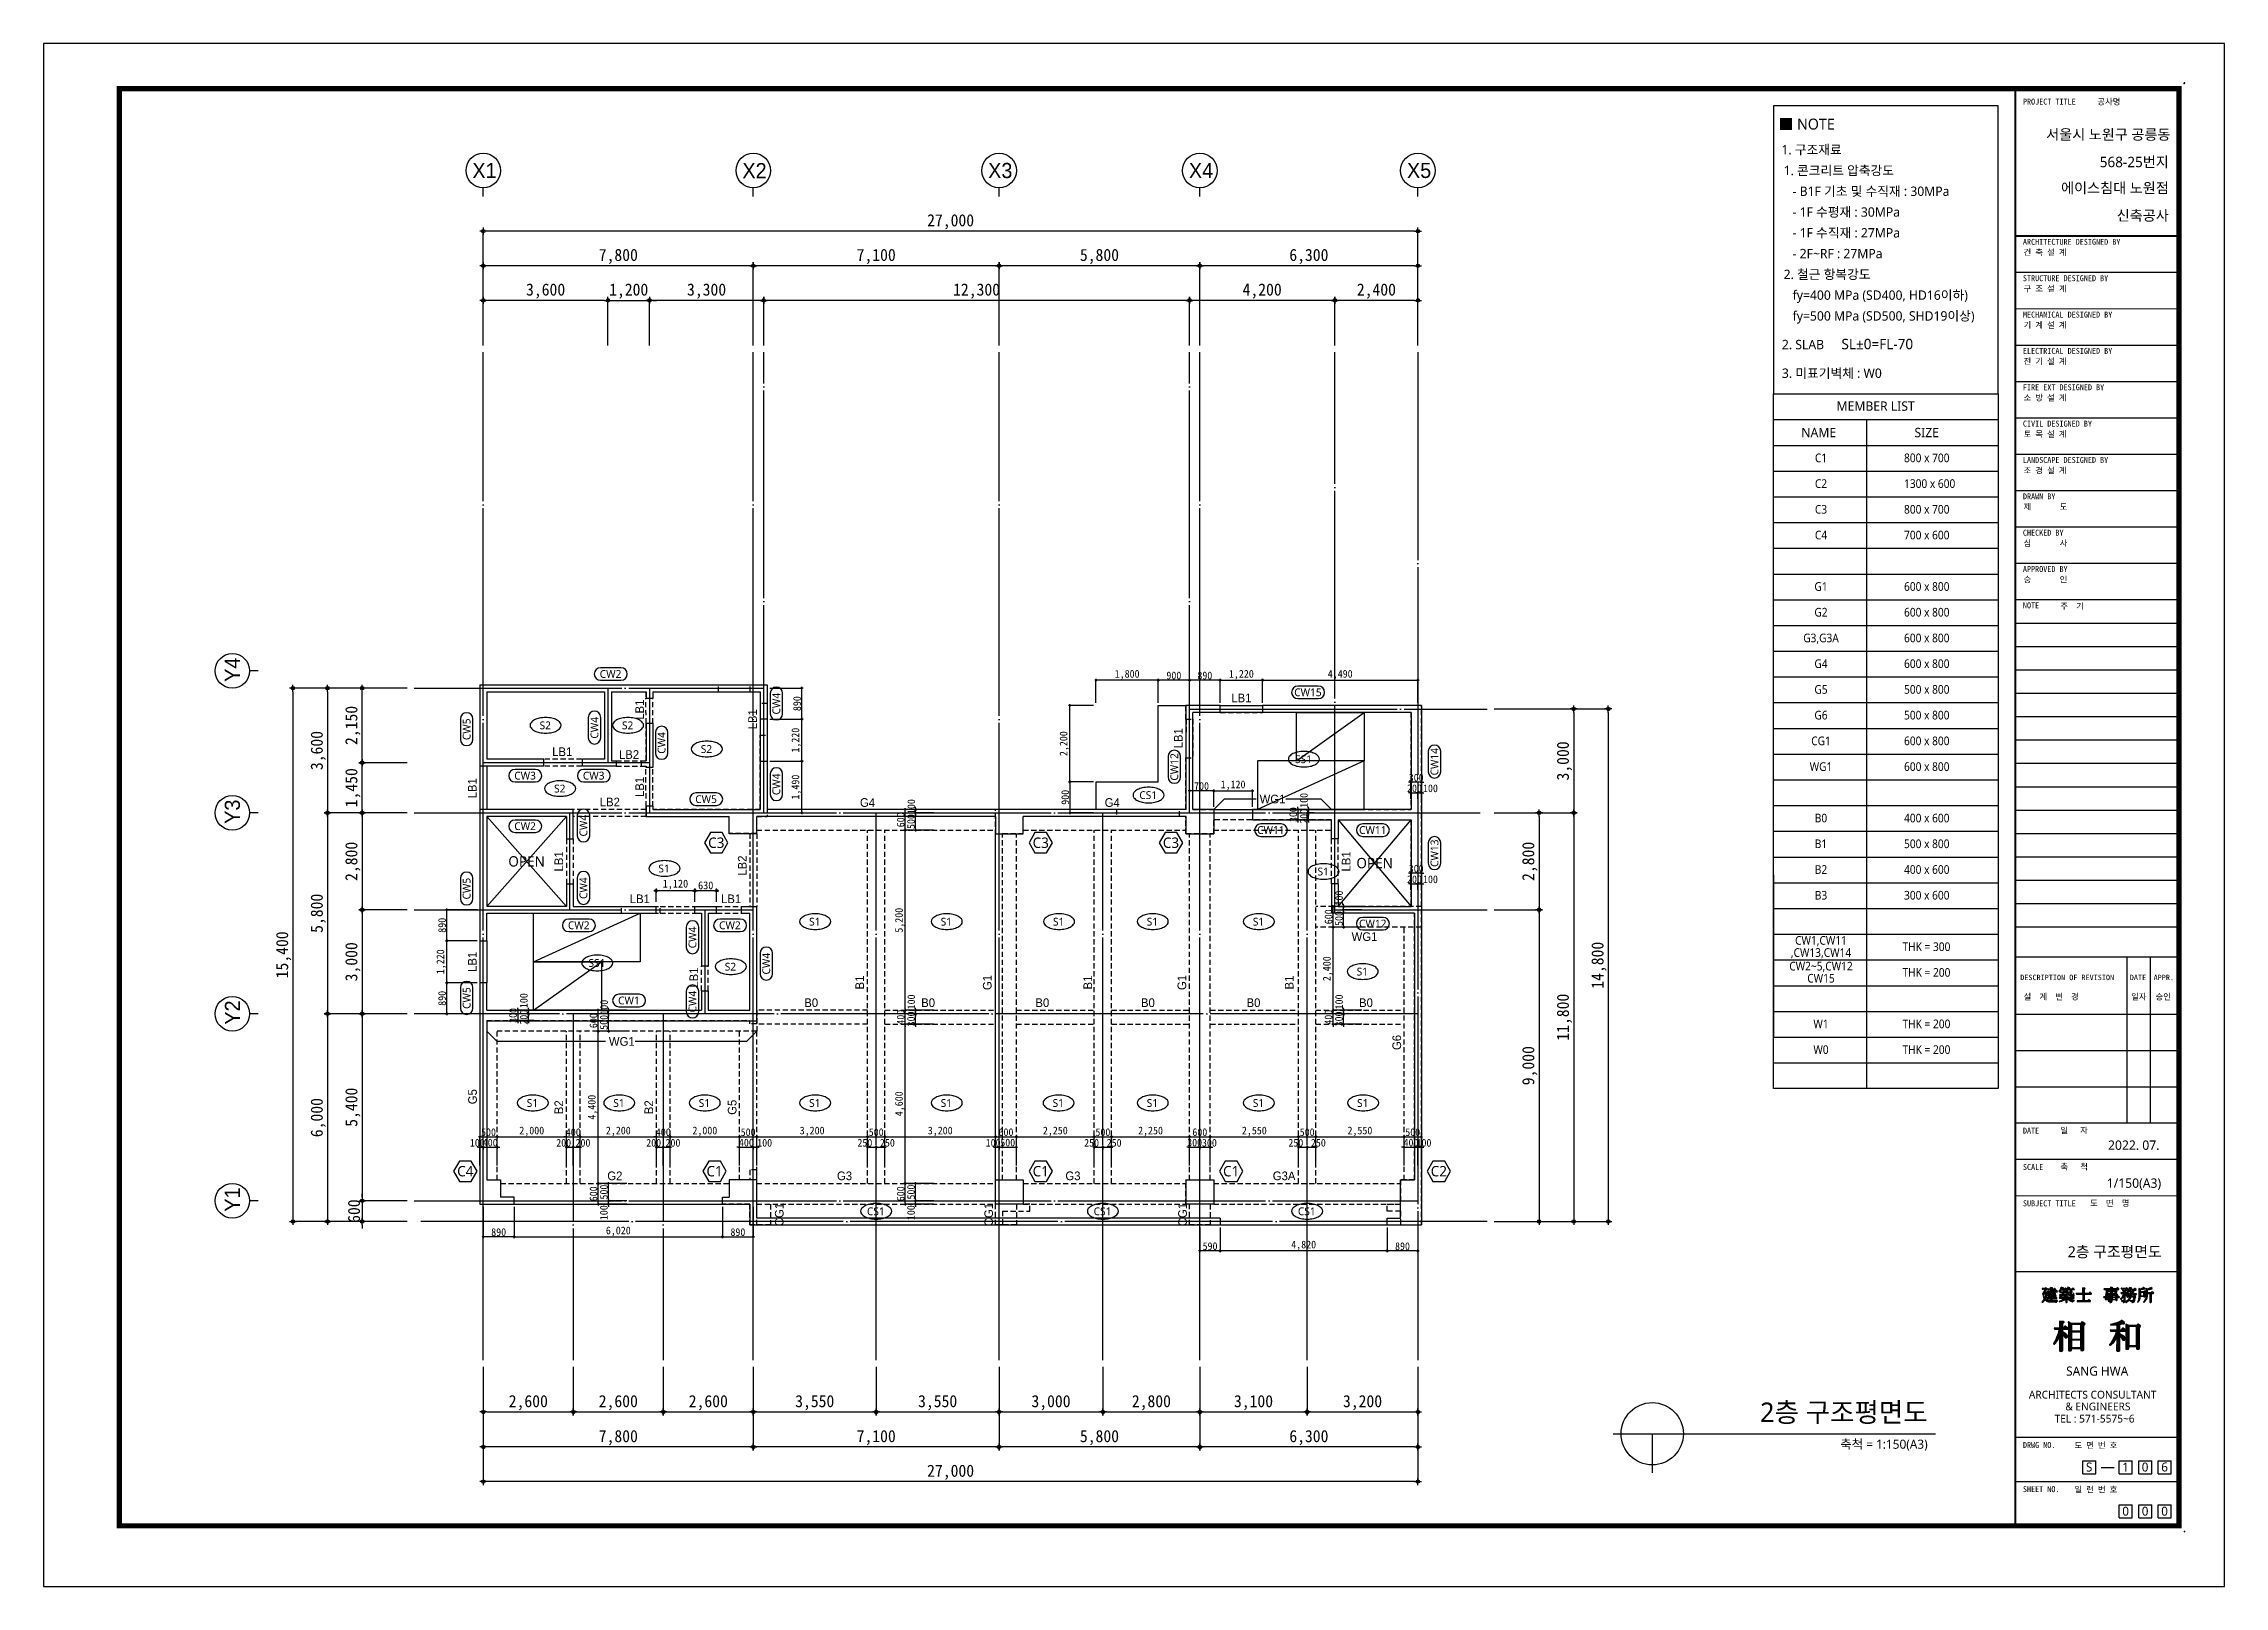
# Model space of a CAD drawing. Header units: millimetres. Extents: x 315000 to 378000, y 0 to 44550.
import ezdxf
from ezdxf.enums import TextEntityAlignment as Align

# ---------------------------------------------------------------- set-up
doc = ezdxf.new("R2010")
doc.units = ezdxf.units.MM
doc.header["$LTSCALE"] = 100
for name, pattern in [('CEN', [62, 60, -1, 0, -1]), ('HID', [2.3, 1.5, -0.8]), ('HIDDEN', [0.375, 0.25, -0.125])]:
    doc.linetypes.add(name, pattern=pattern)
for name, color, linetype in [('!!_DIM', 7, 'Continuous'), ('!_BEAM 넘버링', 7, 'Continuous'), ('!_CON', 2, 'Continuous'), ('!_GIRDER 넘버링', 3, 'Continuous'), ('!_골조하부', 5, 'HIDDEN'), ('A-TITLE', 2, 'Continuous'), ('BEAM L', 4, 'HID'), ('CEN', 1, 'CEN'), ('DIM', 7, 'Continuous'), ('ETC', 6, 'Continuous'), ('FOR', 4, 'Continuous'), ('L1', 8, 'Continuous'), ('sdfsdf$0$TEXT', 3, 'Continuous'), ('SYM', 7, 'Continuous'), ('TEX', 3, 'Continuous'), ('TEXT', 7, 'Continuous'), ('ZC301', 7, 'Continuous'), ('새로운 블럭$0$FOR', 4, 'Continuous')]:
    doc.layers.add(name, color=color, linetype=linetype)
doc.styles.add('buble', font='')
doc.styles.add('돋움', font='')
doc.styles.add('돋음체', font='')
doc.styles.add('맑은 고딕', font='')
doc.styles.add('맑은고딕', font='')
doc.styles.add('새로운 블럭$0$돋음체', font='')
doc.styles.add('엑스포', font='')
doc.styles.add('울릉도L', font='')
doc.styles.get('buble').set_extended_font_data('HY울릉도L')
doc.styles.get('돋움').set_extended_font_data('DotumChe')
doc.styles.get('돋음체').set_extended_font_data('DotumChe')
doc.styles.get('맑은 고딕').set_extended_font_data('Malgun Gothic')
doc.styles.get('맑은고딕').set_extended_font_data('Malgun Gothic')
doc.styles.get('새로운 블럭$0$돋음체').set_extended_font_data('DotumChe')
doc.styles.get('엑스포').set_extended_font_data('Malgun Gothic')
doc.styles.get('울릉도L').set_extended_font_data('HY울릉도L')
doc.dimstyles.new('ISO-25', dxfattribs={"dimtxt": 2.5, "dimasz": 2.5, "dimexe": 1.25, "dimexo": 0.625, "dimtad": 1, "dimtxsty": 'STANDARD', "dimcen": 2.5, "dimadec": 0, "dimazin": 0, "dimtfac": 1, "dimtmove": 0, "dimatfit": 3, "dimfxl": 1, "dimarcsym": 0})

msp = doc.modelspace()

# ---------------------------------------------------------------- texts
at = {"layer": '!_BEAM 넘버링', "ltscale": 0.7, "style": '울릉도L'}
for s, rotation, p in [('LB1', 90, (332216.8, 25317.1)), ('LB1', 90, (335479.7, 25038.5)), ('LB1', 360, (349602.3, 25654.9)), ('LB1', 90, (347779.7, 24490.2)), ('LB1', 360, (329982.9, 24101.4)), ('LB2', 360, (331912.1, 24021.5)), ('LB1', 90, (327383, 23046)), ('LB1', 90, (332216.8, 23085.8)), ('LB2', 360, (331357.5, 22651.2)), ('LB1', 90, (329883.1, 20935.8)), ('LB2', 90, (335183, 20812.9)), ('LB1', 90, (352628.7, 20935.8)), ('LB1', 360, (332225.1, 19854.9)), ('LB1', 360, (334860.2, 19854.9)), ('LB1', 90, (327383.1, 18035.8)), ('LB1', 90, (333783.1, 17580.3)), ('B0', 360, (337174.4, 16854.9)), ('B0', 360, (340552.1, 16854.9)), ('B0', 360, (343852.1, 16854.9)), ('B0', 360, (346902.1, 16854.9)), ('B0', 360, (349952.1, 16854.9)), ('B0', 360, (353202.1, 16854.9))]:
    msp.add_text(s, height=250, rotation=rotation, dxfattribs=at).set_placement(p, align=Align.MIDDLE_CENTER)
for s, p in [('B1', (338776.7, 17437.1)), ('B1', (345365, 17437.1)), ('B1', (351183.3, 17437.1)), ('B2', (330083.3, 13835.8)), ('B2', (332683.3, 13835.8))]:
    msp.add_text(s, height=250, rotation=90, dxfattribs=at).set_placement(p, align=Align.BOTTOM_CENTER)
at = {"layer": '!_GIRDER 넘버링', "ltscale": 0.7, "style": '울릉도L'}
for s, rotation, p in [('G4', 360, (338802.3, 22435.8)), ('G4', 360, (345872.1, 22435.8)), ('WG1', 360, (353158.6, 18563)), ('G1', 90, (342460.6, 17437.1)), ('G1', 90, (348083.3, 17437.1)), ('G6', 90, (354290.9, 15706.1)), ('G5', 90, (327590.7, 14140)), ('G5', 90, (335090.9, 13835.8)), ('G2', 360, (331502.3, 11654.8)), ('G3', 360, (338136.6, 11654.8)), ('G3', 360, (344736.4, 11655)), ('G3A', 360, (350836.3, 11655))]:
    msp.add_text(s, height=250, rotation=rotation, dxfattribs=at).set_placement(p, align=Align.BOTTOM_CENTER)
for s, rotation, p in [('WG1', 360, (350502.3, 22735.8)), ('WG1', 360, (331702.3, 15735.8)), ('CG1', 90, (336252.1, 10736)), ('CG1', 90, (342302.3, 10735.8)), ('CG1', 90, (347902.3, 10735.8))]:
    msp.add_text(s, height=250, rotation=rotation, dxfattribs=at).set_placement(p, align=Align.MIDDLE_CENTER)
at = {"color": 3, "style": '맑은고딕'}
for s, p in [('S', (374000.8, 3316.6)), ('1', (375050.8, 3316.6)), ('0', (375613.3, 3316.6)), ('6', (376175.7, 3316.6)), ('0', (375050.8, 2041.6)), ('0', (375613.3, 2041.6)), ('0', (376175.7, 2041.6))]:
    msp.add_text(s, height=258.7, dxfattribs=at).set_placement(p)
at = {"layer": 'A-TITLE', "style": '맑은고딕'}
msp.add_text('2층 구조평면도', height=562.5, dxfattribs=at).set_placement((369429.3, 4576.7), align=Align.BOTTOM_RIGHT)
at = {"layer": 'DIM', "color": 3, "style": 'buble'}
for s, p in [('X1', (327736.5, 40885.8)), ('X2', (335536.5, 40885.8)), ('X3', (342636.5, 40885.8)), ('X4', (348436.5, 40885.8)), ('X5', (354736.5, 40885.8))]:
    msp.add_text(s, height=437.5, dxfattribs=at).set_placement(p, align=Align.MIDDLE)
for s, p in [('Y4', (320452.3, 26470.1)), ('Y3', (320452.3, 22370.1)), ('Y2', (320452.3, 16570.1)), ('Y1', (320452.3, 11170.1))]:
    msp.add_text(s, height=437.5, rotation=90, dxfattribs=at).set_placement(p, align=Align.MIDDLE)
at = {"layer": 'DIM', "color": 3, "style": '맑은고딕'}
for s, height, p in [('1/150(A3)', 270, (376173.6, 11509.7)), ('2층 구조평면도', 315, (376187.1, 9504.7))]:
    msp.add_text(s, height=height, dxfattribs=at).set_placement(p, align=Align.RIGHT)
at = {"layer": 'DIM', "style": '엑스포'}
msp.add_text('축척 = 1:150(A3)', height=262.5, dxfattribs=at).set_placement((369429.3, 4236.7), align=Align.TOP_RIGHT)
at = {"layer": 'sdfsdf$0$TEXT', "ltscale": 0.7, "style": '맑은고딕'}
msp.add_text('SL%%P0=FL-70', height=300, dxfattribs=at).set_placement((367973.2, 35725.3), align=Align.CENTER)
at = {"layer": 'TEX', "color": 2, "ltscale": 0.7, "style": '맑은고딕'}
for s, p in [('CW2', (331378.8, 26234.9)), ('CW15', (351524.3, 25705.6)), ('CW3', (328909.2, 23299.2)), ('CW3', (330890.7, 23299.2)), ('CW5', (334137.2, 22620.1)), ('CW2', (328909.2, 21840)), ('CW11', (350452.5, 21727.9)), ('CW11', (353397.4, 21727.9)), ('CW2', (330459.1, 18977.9)), ('CW2', (334825.7, 18977.9)), ('CW12', (353397.4, 19027.9)), ('CW1', (331909.1, 16806.7))]:
    msp.add_text(s, height=225, dxfattribs=at).set_placement(p, align=Align.CENTER)
for s, p in [('CW4', (336279.8, 25489.8)), ('CW5', (327332.5, 24749.2)), ('CW4', (331025.7, 24793.4)), ('CW4', (332963.8, 24355.6)), ('CW12', (347776.7, 23663.9)), ('CW14', (355292.5, 23813.9)), ('CW4', (336279.8, 23160.6)), ('CW4', (330706.5, 21966.6)), ('CW13', (355292.5, 21170.9)), ('CW5', (327332.5, 20147.7)), ('CW4', (330706.5, 20162.6)), ('CW4', (333856.7, 18738.8)), ('CW4', (335987.8, 17981)), ('CW5', (327332.5, 16988)), ('CW4', (333856.7, 16886.6))]:
    msp.add_text(s, height=225, rotation=90, dxfattribs=at).set_placement(p, align=Align.CENTER)
at = {"layer": 'TEX', "color": 7, "style": '엑스포'}
for p in [(328952.3, 20935.8), (353452.3, 20885.8)]:
    msp.add_text('OPEN', height=300, dxfattribs=at).set_placement(p, align=Align.MIDDLE_CENTER)
at = {"layer": 'TEXT', "ltscale": 0.7, "style": '맑은고딕'}
msp.add_text('■ NOTE', height=315, dxfattribs=at).set_placement((365117.6, 42069.3))
for s, p in [('1. 구조재료', (365204.2, 41487.3)), ('  1. 콘크리트 압축강도', (365084.2, 40887.3)), ('- B1F 기초 및 수직재 : 30MPa', (365525.5, 40287.3)), ('- 1F 수평재 : 30MPa', (365525.5, 39687.3)), ('- 1F 수직재 : 27MPa', (365525.5, 39087.3)), ('- 2F~RF : 27MPa', (365525.5, 38487.3)), ('  2. 철근 항복강도', (365084.2, 37887.3)), ('fy=400 MPa (SD400, HD16이하)', (365525.5, 37287.3)), ('fy=500 MPa (SD500, SHD19이상)', (365525.5, 36687.3)), ('2. SLAB', (365217.3, 35860.3)), ('3. 미표기벽체 : W0', (365217.3, 35033.2)), (' MEMBER LIST', (366703.8, 34083.1)), ('NAME', (365777.4, 33320))]:
    msp.add_text(s, height=270, dxfattribs=at).set_placement(p, align=Align.MIDDLE_LEFT)
msp.add_text('SIZE', height=270, dxfattribs=at).set_placement((369400.8, 33320), align=Align.MIDDLE_CENTER)
at = {"layer": 'TEXT', "color": 0, "style": '맑은고딕', "width": 0.9}
for s, p in [('C1', (366346.6, 32588.2)), ('C2', (366346.6, 31845.2)), ('C3', (366346.6, 31102.3)), ('C4', (366346.6, 30359.3)), ('G1', (366346.6, 28873.4)), ('G2', (366346.6, 28130.4)), ('G3,G3A', (366346.6, 27387.4)), ('G4', (366346.6, 26644.5)), ('G5', (366346.6, 25901.5)), ('G6', (366346.6, 25158.6)), ('CG1', (366346.6, 24415.6)), ('WG1', (366346.6, 23672.6)), ('B0', (366346.6, 22186.7)), ('B1', (366346.6, 21443.8)), ('B2', (366346.6, 20700.8)), ('B3', (366346.6, 19957.8)), (',CW13,CW14', (366346.6, 18303.7)), ('CW1,CW11', (366346.6, 18653.7)), ('CW2~5,CW12', (366346.6, 17910.7)), ('CW15', (366346.6, 17560.7)), ('W1', (366346.6, 16243)), ('W0', (366346.6, 15500.1))]:
    msp.add_text(s, height=250, dxfattribs=at).set_placement(p, align=Align.MIDDLE_CENTER)
for s, p in [('800 x 700', (368745.5, 32588.2)), ('1300 x 600', (368745.5, 31845.2)), ('800 x 700', (368745.5, 31102.3)), ('700 x 600', (368745.5, 30359.3)), ('600 x 800', (368745.5, 28873.4)), ('600 x 800', (368745.5, 28130.4)), ('600 x 800', (368745.5, 27387.4)), ('600 x 800', (368745.5, 26644.5)), ('500 x 800', (368745.5, 25901.5)), ('500 x 800', (368745.5, 25158.6)), ('600 x 800', (368745.5, 24415.6)), ('600 x 800', (368745.5, 23672.6)), ('400 x 600', (368745.5, 22186.7)), ('500 x 800', (368745.5, 21443.8)), ('400 x 600', (368745.5, 20700.8)), ('300 x 600', (368745.5, 19957.8)), ('THK = 300', (368700.5, 18471.9)), ('THK = 200', (368700.5, 17729)), ('THK = 200', (368700.5, 16243)), ('THK = 200', (368700.5, 15500.1))]:
    msp.add_text(s, height=250, dxfattribs=at).set_placement(p, align=Align.MIDDLE_LEFT)
at = {"layer": 'TEXT', "color": 3, "ltscale": 0.7, "style": '맑은고딕'}
for s, p in [('S2', (329491.6, 24751.1)), ('S2', (331871.4, 24751)), ('S2', (334148.6, 24066.6)), ('SS1', (351398.5, 23773.5)), ('S2', (329911, 22925.3)), ('CS1', (346910.6, 22736.5)), ('S1', (332924.6, 20617.5)), ('S1', (351966.2, 20529.7)), ('S1', (337278.9, 19082)), ('S1', (341078.9, 19082)), ('S1', (344322.9, 19082)), ('S1', (347030.3, 19082)), ('S1', (350097.6, 19082)), ('SS1', (330985.1, 17888.9)), ('S2', (334840.9, 17782.1)), ('S1', (353096.1, 17639.6)), ('S1', (329121.3, 13845.7)), ('S1', (331620.6, 13845.7)), ('S1', (334088.5, 13845.7)), ('S1', (337278.9, 13845.7)), ('S1', (341078.9, 13845.7)), ('S1', (344311.9, 13845.7)), ('S1', (347030.3, 13845.7)), ('S1', (350097.6, 13845.7)), ('S1', (353107.8, 13845.7)), ('CS1', (339041.3, 10717.8)), ('CS1', (345591.3, 10717.8)), ('CS1', (351491.3, 10717.8))]:
    msp.add_text(s, height=225, dxfattribs=at).set_placement(p, align=Align.CENTER)
for s, p in [('C3', (334431.8, 21474.7)), ('C3', (343806.7, 21474.7)), ('C3', (347568, 21474.7)), ('C4', (327182.1, 11989.4)), ('C1', (334382.2, 11989.4)), ('C1', (343806.7, 11989.4)), ('C1', (349306.7, 11989.4)), ('C2', (355306.7, 11989.4))]:
    msp.add_text(s, height=300, dxfattribs=at).set_placement(p, align=Align.MIDDLE_CENTER)

# ---------------------------------------------------------------- blocks, each defined once
blk = doc.blocks.new('지상1층 골조하부')
at = {"layer": '!_골조하부', "linetype": 'HID'}
for p, q in [((327602, 26036), (334492, 26036)), ((327602, 26036), (327602, 23686)), ((327802, 25836), (327802, 23886)), ((327802, 25836), (331202, 25836)), ((331202, 25836), (331202, 23886)), ((331402, 25836), (331402, 23836)), ((331402, 25836), (332402, 25836)), ((332402, 25836), (332402, 25646)), ((332602, 25836), (332602, 25646)), ((332602, 25836), (334492, 25836)), ((334492, 25836), (334492, 26036)), ((335412, 26036), (335902, 26036)), ((335412, 25836), (335412, 26036)), ((335412, 25836), (335702, 25836)), ((335702, 25836), (335702, 25496)), ((335902, 26036), (335902, 25496)), ((332402, 25646), (332602, 25646)), ((335902, 25496), (335702, 25496)), ((348002, 25046), (348002, 25436)), ((348992, 25436), (348002, 25436)), ((348202, 25046), (348202, 25236)), ((348992, 25236), (348202, 25236)), ((348992, 25236), (348992, 25436)), ((354802, 25436), (350212, 25436)), ((350212, 25436), (350212, 25236)), ((354502, 25236), (350212, 25236)), ((354502, 25236), (354502, 22436)), ((354802, 10436), (354802, 25436)), ((332402, 24926), (332402, 23836)), ((332402, 24926), (332602, 24926)), ((332602, 24926), (332602, 23646)), ((335702, 22436), (335702, 24576)), ((335702, 24576), (335902, 24576)), ((335902, 24576), (335902, 22236)), ((348002, 25046), (348202, 25046)), ((329452, 23686), (327602, 23686)), ((329452, 23886), (327802, 23886)), ((329452, 23686), (329452, 23886)), ((331202, 23886), (330572, 23886)), ((330572, 23686), (330572, 23886)), ((331542, 23686), (330572, 23686)), ((331402, 23836), (331542, 23836)), ((331542, 23836), (331542, 23686)), ((332262, 23836), (332402, 23836)), ((332262, 23836), (332262, 23686)), ((332262, 23686), (332402, 23686)), ((332402, 23686), (332402, 23646)), ((332602, 23646), (332402, 23646)), ((348002, 23926), (348202, 23926)), ((348002, 22436), (348002, 23926)), ((348202, 22436), (348202, 23926)), ((327602, 22436), (327602, 18646)), ((330302, 22436), (327602, 22436)), ((330102, 22236), (327802, 22236)), ((327802, 22236), (327802, 19636)), ((330002, 22236), (330002, 22236)), ((330102, 22236), (330102, 21586)), ((330302, 21586), (330302, 22436)), ((332402, 22526), (332402, 22236)), ((332602, 22526), (332402, 22526)), ((332402, 22236), (334802, 22236)), ((332602, 22526), (332602, 22436)), ((335702, 22436), (332602, 22436)), ((334002, 22236), (334002, 22236)), ((334802, 21736), (334802, 22236)), ((335602, 21736), (335602, 22236)), ((335602, 22236), (335902, 22236)), ((342502, 10436), (342502, 22436)), ((345992, 22436), (342502, 22436)), ((343302, 21736), (343302, 22236)), ((345992, 22236), (343302, 22236)), ((345992, 22436), (345992, 22236)), ((345992, 22236), (345992, 22236)), ((347812, 22236), (347812, 22436)), ((348002, 22436), (347812, 22436)), ((348002, 22236), (347812, 22236)), ((348002, 21736), (348002, 22236)), ((348202, 22436), (354502, 22436)), ((348802, 21736), (348802, 22136)), ((352202, 22136), (348802, 22136)), ((352202, 21586), (352202, 22136)), ((352402, 22136), (354502, 22136)), ((352402, 22136), (352402, 21586)), ((354502, 22136), (354502, 19636)), ((330102, 21586), (330302, 21586)), ((335602, 21736), (334802, 21736)), ((342702, 21736), (343302, 21736)), ((342702, 11736), (342702, 21736)), ((348002, 21736), (348802, 21736)), ((352402, 21586), (352202, 21586)), ((330102, 20286), (330102, 19636)), ((330102, 20286), (330302, 20286)), ((330302, 20286), (330302, 19636)), ((352402, 20286), (352202, 20286)), ((352202, 20286), (352202, 19436)), ((352402, 20286), (352402, 19636)), ((330102, 19636), (327802, 19636)), ((330302, 19636), (331692, 19636)), ((331692, 19436), (331692, 19636)), ((332812, 19636), (334442, 19636)), ((332812, 19436), (332812, 19636)), ((334442, 19436), (334442, 19636)), ((334442, 19436), (334442, 19636)), ((335162, 19636), (335602, 19636)), ((335162, 19436), (335162, 19636)), ((335162, 19436), (335162, 19636)), ((335602, 16246), (335602, 19636)), ((352402, 19636), (354502, 19636)), ((327802, 18646), (327802, 19436)), ((327802, 19436), (331692, 19436)), ((332812, 19436), (334002, 19436)), ((334002, 19436), (334002, 17917)), ((334202, 19436), (334442, 19436)), ((334202, 19436), (334202, 17917)), ((335162, 19436), (335402, 19436)), ((335402, 16636), (335402, 19436)), ((354602, 19436), (352202, 19436)), ((352202, 19436), (352202, 19436)), ((352202, 19436), (352202, 19436)), ((354602, 11736), (354602, 19436)), ((327602, 18646), (327802, 18646)), ((334002, 17917), (334202, 17917)), ((327602, 17426), (327602, 11036)), ((327802, 17426), (327602, 17426)), ((327802, 16636), (327802, 17426)), ((334002, 17197), (334002, 16636)), ((334002, 17197), (334202, 17197)), ((334202, 17197), (334202, 16636)), ((327802, 16636), (334002, 16636)), ((334202, 16636), (335402, 16636)), ((327802, 16336), (327802, 11736)), ((327802, 16336), (335402, 16336)), ((335402, 16246), (335402, 16336)), ((335602, 16246), (335402, 16246)), ((335602, 12026), (335402, 12026)), ((335402, 12026), (335402, 11736)), ((335602, 10436), (335602, 12026)), ((327802, 11736), (328202, 11736)), ((328202, 11736), (328202, 11236)), ((335402, 11736), (334802, 11736)), ((334802, 11736), (334802, 11236)), ((342702, 11736), (343302, 11736)), ((343302, 11736), (343302, 11036)), ((354602, 11736), (354202, 11736)), ((354202, 11736), (354202, 11036)), ((327602, 11036), (328592, 11036)), ((328592, 11236), (328202, 11236)), ((328592, 11036), (328592, 11236)), ((334612, 11036), (334612, 11236)), ((334612, 11236), (334802, 11236)), ((335402, 11036), (334612, 11036)), ((335402, 11036), (335402, 10436)), ((342702, 10836), (342702, 10436)), ((353812, 10836), (353812, 11036)), ((353812, 11036), (354202, 11036)), ((354202, 10836), (353812, 10836)), ((354202, 10836), (354202, 10436)), ((335402, 10436), (335602, 10436)), ((342702, 10436), (342502, 10436)), ((354202, 10436), (354802, 10436))]:
    blk.add_line(p, q, dxfattribs=at)
for points in [[(348002, 11736), (348802, 11736), (348802, 11036)], [(348802, 11036), (348002, 11036), (348002, 11736)], [(342702, 10836), (343492, 10836), (343492, 11036), (343302, 11036)]]:
    blk.add_lwpolyline(points, dxfattribs=at)
blk = doc.blocks.new('Z_DOT')
at = {"layer": 'DIM', "color": 0}
for p, q in [((-1, 0), (1, 0)), ((0, -1), (0, 1))]:
    blk.add_line(p, q, dxfattribs=at)
for radius in [0.5, 0.25]:
    blk.add_circle((0, 0), radius, dxfattribs=at)
blk = doc.blocks.new('*D2')
at = {"layer": 'Defpoints', "color": 0, "transparency": 16777216}
for p in [(325702, 16536), (323202, 10536), (325702, 10536)]:
    blk.add_point(p, dxfattribs=at)
at = {"layer": 'DIM', "color": 6, "lineweight": -2, "transparency": 16777216}
for p, q in [((325502, 16536), (323202, 16536)), ((323202, 16436), (323202, 10636)), ((325502, 10536), (323202, 10536))]:
    blk.add_line(p, q, dxfattribs=at)
at = {"layer": 'DIM', "color": 6, "lineweight": -2, "transparency": 16777216, "xscale": 100, "yscale": 100, "zscale": 100}
for p, rotation in [((323202, 16536), 90), ((323202, 10536), 270)]:
    blk.add_blockref('Z_DOT', p, dxfattribs=dict(at, rotation=rotation))
at = {"layer": 'DIM', "color": 0, "transparency": 16777216, "insert": (322934, 13536), "char_height": 350, "attachment_point": 5, "rotation": 90, "style": '돋움'}
blk.add_mtext('6,000', dxfattribs=at)
blk = doc.blocks.new('*D3')
at = {"layer": 'Defpoints', "color": 0, "transparency": 16777216}
for p in [(325702, 22336), (323202, 16536), (325702, 16536)]:
    blk.add_point(p, dxfattribs=at)
at = {"layer": 'DIM', "color": 6, "lineweight": -2, "transparency": 16777216}
for p, q in [((325502, 22336), (323202, 22336)), ((323202, 22236), (323202, 16636)), ((325502, 16536), (323202, 16536))]:
    blk.add_line(p, q, dxfattribs=at)
at = {"layer": 'DIM', "color": 6, "lineweight": -2, "transparency": 16777216, "xscale": 100, "yscale": 100, "zscale": 100}
for p, rotation in [((323202, 22336), 90), ((323202, 16536), 270)]:
    blk.add_blockref('Z_DOT', p, dxfattribs=dict(at, rotation=rotation))
at = {"layer": 'DIM', "color": 0, "transparency": 16777216, "insert": (322934, 19436), "char_height": 350, "attachment_point": 5, "rotation": 90, "style": '돋움'}
blk.add_mtext('5,800', dxfattribs=at)
blk = doc.blocks.new('*D4')
at = {"layer": 'Defpoints', "color": 0, "transparency": 16777216}
for p in [(325702, 25936), (322202, 10536), (325702, 10536)]:
    blk.add_point(p, dxfattribs=at)
at = {"layer": 'DIM', "color": 6, "lineweight": -2, "transparency": 16777216}
for p, q in [((325502, 25936), (322202, 25936)), ((322202, 25836), (322202, 10636)), ((325502, 10536), (322202, 10536))]:
    blk.add_line(p, q, dxfattribs=at)
at = {"layer": 'DIM', "color": 6, "lineweight": -2, "transparency": 16777216, "xscale": 100, "yscale": 100, "zscale": 100}
for p, rotation in [((322202, 25936), 90), ((322202, 10536), 270)]:
    blk.add_blockref('Z_DOT', p, dxfattribs=dict(at, rotation=rotation))
at = {"layer": 'DIM', "color": 0, "transparency": 16777216, "insert": (321934, 18236), "char_height": 350, "attachment_point": 5, "rotation": 90, "style": '돋움'}
blk.add_mtext('15,400', dxfattribs=at)
blk = doc.blocks.new('*D5')
at = {"layer": 'Defpoints', "color": 0, "transparency": 16777216}
for p in [(325702, 25936), (323202, 22336), (325702, 22336)]:
    blk.add_point(p, dxfattribs=at)
at = {"layer": 'DIM', "color": 6, "lineweight": -2, "transparency": 16777216}
for p, q in [((325502, 25936), (323202, 25936)), ((323202, 25836), (323202, 22436)), ((325502, 22336), (323202, 22336))]:
    blk.add_line(p, q, dxfattribs=at)
at = {"layer": 'DIM', "color": 6, "lineweight": -2, "transparency": 16777216, "xscale": 100, "yscale": 100, "zscale": 100}
for p, rotation in [((323202, 25936), 90), ((323202, 22336), 270)]:
    blk.add_blockref('Z_DOT', p, dxfattribs=dict(at, rotation=rotation))
at = {"layer": 'DIM', "color": 0, "transparency": 16777216, "insert": (322934, 24136), "char_height": 350, "attachment_point": 5, "rotation": 90, "style": '돋움'}
blk.add_mtext('3,600', dxfattribs=at)
blk = doc.blocks.new('*D6')
at = {"layer": 'Defpoints', "color": 0, "transparency": 16777216}
for p in [(335502, 38136), (335502, 35636), (342602, 35636)]:
    blk.add_point(p, dxfattribs=at)
at = {"layer": 'DIM', "color": 6, "lineweight": -2, "transparency": 16777216}
for p, q in [((335502, 35836), (335502, 38136)), ((342502, 38136), (335602, 38136)), ((342602, 35836), (342602, 38136))]:
    blk.add_line(p, q, dxfattribs=at)
at = {"layer": 'DIM', "color": 6, "lineweight": -2, "transparency": 16777216, "xscale": 100, "yscale": 100, "zscale": 100, "rotation": 180}
blk.add_blockref('Z_DOT', (335502, 38136), dxfattribs=at)
at = {"layer": 'DIM', "color": 6, "lineweight": -2, "transparency": 16777216, "xscale": 100, "yscale": 100, "zscale": 100}
blk.add_blockref('Z_DOT', (342602, 38136), dxfattribs=at)
at = {"layer": 'DIM', "color": 0, "transparency": 16777216, "insert": (339052, 38404), "char_height": 350, "attachment_point": 5, "style": '돋움'}
blk.add_mtext('7,100', dxfattribs=at)
blk = doc.blocks.new('*D7')
at = {"layer": 'Defpoints', "color": 0, "transparency": 16777216}
for p in [(342602, 38136), (342602, 35636), (348402, 35636)]:
    blk.add_point(p, dxfattribs=at)
at = {"layer": 'DIM', "color": 6, "lineweight": -2, "transparency": 16777216}
for p, q in [((342602, 35836), (342602, 38136)), ((348302, 38136), (342702, 38136)), ((348402, 35836), (348402, 38136))]:
    blk.add_line(p, q, dxfattribs=at)
at = {"layer": 'DIM', "color": 6, "lineweight": -2, "transparency": 16777216, "xscale": 100, "yscale": 100, "zscale": 100, "rotation": 180}
blk.add_blockref('Z_DOT', (342602, 38136), dxfattribs=at)
at = {"layer": 'DIM', "color": 6, "lineweight": -2, "transparency": 16777216, "xscale": 100, "yscale": 100, "zscale": 100}
blk.add_blockref('Z_DOT', (348402, 38136), dxfattribs=at)
at = {"layer": 'DIM', "color": 0, "transparency": 16777216, "insert": (345502, 38404), "char_height": 350, "attachment_point": 5, "style": '돋움'}
blk.add_mtext('5,800', dxfattribs=at)
blk = doc.blocks.new('*D8')
at = {"layer": 'Defpoints', "color": 0, "transparency": 16777216}
for p in [(348102, 37136), (348102, 35636), (352302, 35636)]:
    blk.add_point(p, dxfattribs=at)
at = {"layer": 'DIM', "color": 6, "lineweight": -2, "transparency": 16777216}
for p, q in [((348102, 35836), (348102, 37136)), ((352202, 37136), (348202, 37136)), ((352302, 35836), (352302, 37136))]:
    blk.add_line(p, q, dxfattribs=at)
at = {"layer": 'DIM', "color": 6, "lineweight": -2, "transparency": 16777216, "xscale": 100, "yscale": 100, "zscale": 100, "rotation": 180}
blk.add_blockref('Z_DOT', (348102, 37136), dxfattribs=at)
at = {"layer": 'DIM', "color": 6, "lineweight": -2, "transparency": 16777216, "xscale": 100, "yscale": 100, "zscale": 100}
blk.add_blockref('Z_DOT', (352302, 37136), dxfattribs=at)
at = {"layer": 'DIM', "color": 0, "transparency": 16777216, "insert": (350202, 37404), "char_height": 350, "attachment_point": 5, "style": '돋움'}
blk.add_mtext('4,200', dxfattribs=at)
blk = doc.blocks.new('*D9')
at = {"layer": 'Defpoints', "color": 0, "transparency": 16777216}
for p in [(352302, 37136), (352302, 35636), (354702, 35636)]:
    blk.add_point(p, dxfattribs=at)
at = {"layer": 'DIM', "color": 6, "lineweight": -2, "transparency": 16777216}
for p, q in [((352302, 35836), (352302, 37136)), ((354602, 37136), (352402, 37136)), ((354702, 35836), (354702, 37136))]:
    blk.add_line(p, q, dxfattribs=at)
at = {"layer": 'DIM', "color": 6, "lineweight": -2, "transparency": 16777216, "xscale": 100, "yscale": 100, "zscale": 100, "rotation": 180}
blk.add_blockref('Z_DOT', (352302, 37136), dxfattribs=at)
at = {"layer": 'DIM', "color": 6, "lineweight": -2, "transparency": 16777216, "xscale": 100, "yscale": 100, "zscale": 100}
blk.add_blockref('Z_DOT', (354702, 37136), dxfattribs=at)
at = {"layer": 'DIM', "color": 0, "transparency": 16777216, "insert": (353502, 37404), "char_height": 350, "attachment_point": 5, "style": '돋움'}
blk.add_mtext('2,400', dxfattribs=at)
blk = doc.blocks.new('*D10')
at = {"layer": 'Defpoints', "color": 0, "transparency": 16777216}
for p in [(348402, 38136), (348402, 35636), (354702, 35636)]:
    blk.add_point(p, dxfattribs=at)
at = {"layer": 'DIM', "color": 6, "lineweight": -2, "transparency": 16777216}
for p, q in [((348402, 35836), (348402, 38136)), ((354602, 38136), (348502, 38136)), ((354702, 35836), (354702, 38136))]:
    blk.add_line(p, q, dxfattribs=at)
at = {"layer": 'DIM', "color": 6, "lineweight": -2, "transparency": 16777216, "xscale": 100, "yscale": 100, "zscale": 100, "rotation": 180}
blk.add_blockref('Z_DOT', (348402, 38136), dxfattribs=at)
at = {"layer": 'DIM', "color": 6, "lineweight": -2, "transparency": 16777216, "xscale": 100, "yscale": 100, "zscale": 100}
blk.add_blockref('Z_DOT', (354702, 38136), dxfattribs=at)
at = {"layer": 'DIM', "color": 0, "transparency": 16777216, "insert": (351552, 38404), "char_height": 350, "attachment_point": 5, "style": '돋움'}
blk.add_mtext('6,300', dxfattribs=at)
blk = doc.blocks.new('*D11')
at = {"layer": 'Defpoints', "color": 0, "transparency": 16777216}
for p in [(327702, 39136), (327702, 35636), (354702, 35636)]:
    blk.add_point(p, dxfattribs=at)
at = {"layer": 'DIM', "color": 6, "lineweight": -2, "transparency": 16777216}
for p, q in [((327702, 35836), (327702, 39136)), ((354602, 39136), (327802, 39136)), ((354702, 35836), (354702, 39136))]:
    blk.add_line(p, q, dxfattribs=at)
at = {"layer": 'DIM', "color": 6, "lineweight": -2, "transparency": 16777216, "xscale": 100, "yscale": 100, "zscale": 100, "rotation": 180}
blk.add_blockref('Z_DOT', (327702, 39136), dxfattribs=at)
at = {"layer": 'DIM', "color": 6, "lineweight": -2, "transparency": 16777216, "xscale": 100, "yscale": 100, "zscale": 100}
blk.add_blockref('Z_DOT', (354702, 39136), dxfattribs=at)
at = {"layer": 'DIM', "color": 0, "transparency": 16777216, "insert": (341202, 39404), "char_height": 350, "attachment_point": 5, "style": '돋움'}
blk.add_mtext('27,000', dxfattribs=at)
blk = doc.blocks.new('*D12')
at = {"layer": 'Defpoints', "color": 0, "transparency": 16777216}
for p in [(356702, 22336), (356702, 10536), (359202, 10536)]:
    blk.add_point(p, dxfattribs=at)
at = {"layer": 'DIM', "color": 6, "lineweight": -2, "transparency": 16777216}
for p, q in [((356902, 22336), (359202, 22336)), ((359202, 22236), (359202, 10636)), ((356902, 10536), (359202, 10536))]:
    blk.add_line(p, q, dxfattribs=at)
at = {"layer": 'DIM', "color": 6, "lineweight": -2, "transparency": 16777216, "xscale": 100, "yscale": 100, "zscale": 100}
for p, rotation in [((359202, 22336), 90), ((359202, 10536), 270)]:
    blk.add_blockref('Z_DOT', p, dxfattribs=dict(at, rotation=rotation))
at = {"layer": 'DIM', "color": 0, "transparency": 16777216, "insert": (358934, 16436), "char_height": 350, "attachment_point": 5, "rotation": 90, "style": '돋움'}
blk.add_mtext('11,800', dxfattribs=at)
blk = doc.blocks.new('*D13')
at = {"layer": 'Defpoints', "color": 0, "transparency": 16777216}
for p in [(356702, 25336), (356702, 10536), (360202, 10536)]:
    blk.add_point(p, dxfattribs=at)
at = {"layer": 'DIM', "color": 6, "lineweight": -2, "transparency": 16777216}
for p, q in [((356902, 25336), (360202, 25336)), ((360202, 25236), (360202, 10636)), ((356902, 10536), (360202, 10536))]:
    blk.add_line(p, q, dxfattribs=at)
at = {"layer": 'DIM', "color": 6, "lineweight": -2, "transparency": 16777216, "xscale": 100, "yscale": 100, "zscale": 100}
for p, rotation in [((360202, 25336), 90), ((360202, 10536), 270)]:
    blk.add_blockref('Z_DOT', p, dxfattribs=dict(at, rotation=rotation))
at = {"layer": 'DIM', "color": 0, "transparency": 16777216, "insert": (359934, 17936), "char_height": 350, "attachment_point": 5, "rotation": 90, "style": '돋움'}
blk.add_mtext('14,800', dxfattribs=at)
blk = doc.blocks.new('*D14')
at = {"layer": 'Defpoints', "color": 0, "transparency": 16777216}
for p in [(356702, 25336), (356702, 22336), (359202, 22336)]:
    blk.add_point(p, dxfattribs=at)
at = {"layer": 'DIM', "color": 6, "lineweight": -2, "transparency": 16777216}
for p, q in [((356902, 25336), (359202, 25336)), ((359202, 25236), (359202, 22436)), ((356902, 22336), (359202, 22336))]:
    blk.add_line(p, q, dxfattribs=at)
at = {"layer": 'DIM', "color": 6, "lineweight": -2, "transparency": 16777216, "xscale": 100, "yscale": 100, "zscale": 100}
for p, rotation in [((359202, 25336), 90), ((359202, 22336), 270)]:
    blk.add_blockref('Z_DOT', p, dxfattribs=dict(at, rotation=rotation))
at = {"layer": 'DIM', "color": 0, "transparency": 16777216, "insert": (358934, 23836), "char_height": 350, "attachment_point": 5, "rotation": 90, "style": '돋움'}
blk.add_mtext('3,000', dxfattribs=at)
blk = doc.blocks.new('*D15')
at = {"layer": 'Defpoints', "color": 0, "transparency": 16777216}
for p in [(327702, 6536), (335502, 6536), (327702, 4026)]:
    blk.add_point(p, dxfattribs=at)
at = {"layer": 'DIM', "color": 6, "lineweight": -2, "transparency": 16777216}
for p, q in [((327702, 6336), (327702, 4026)), ((335502, 6336), (335502, 4026)), ((335402, 4026), (327802, 4026))]:
    blk.add_line(p, q, dxfattribs=at)
at = {"layer": 'DIM', "color": 6, "lineweight": -2, "transparency": 16777216, "xscale": 100, "yscale": 100, "zscale": 100, "rotation": 180}
blk.add_blockref('Z_DOT', (327702, 4026), dxfattribs=at)
at = {"layer": 'DIM', "color": 6, "lineweight": -2, "transparency": 16777216, "xscale": 100, "yscale": 100, "zscale": 100}
blk.add_blockref('Z_DOT', (335502, 4026), dxfattribs=at)
at = {"layer": 'DIM', "color": 0, "transparency": 16777216, "insert": (331602, 4294), "char_height": 350, "attachment_point": 5, "style": '돋움'}
blk.add_mtext('7,800', dxfattribs=at)
blk = doc.blocks.new('*D16')
at = {"layer": 'Defpoints', "color": 0, "transparency": 16777216}
for p in [(335502, 6536), (342602, 6536), (335502, 4026)]:
    blk.add_point(p, dxfattribs=at)
at = {"layer": 'DIM', "color": 6, "lineweight": -2, "transparency": 16777216}
for p, q in [((335502, 6336), (335502, 4026)), ((342602, 6336), (342602, 4026)), ((342502, 4026), (335602, 4026))]:
    blk.add_line(p, q, dxfattribs=at)
at = {"layer": 'DIM', "color": 6, "lineweight": -2, "transparency": 16777216, "xscale": 100, "yscale": 100, "zscale": 100, "rotation": 180}
blk.add_blockref('Z_DOT', (335502, 4026), dxfattribs=at)
at = {"layer": 'DIM', "color": 6, "lineweight": -2, "transparency": 16777216, "xscale": 100, "yscale": 100, "zscale": 100}
blk.add_blockref('Z_DOT', (342602, 4026), dxfattribs=at)
at = {"layer": 'DIM', "color": 0, "transparency": 16777216, "insert": (339052, 4294), "char_height": 350, "attachment_point": 5, "style": '돋움'}
blk.add_mtext('7,100', dxfattribs=at)
blk = doc.blocks.new('*D17')
at = {"layer": 'Defpoints', "color": 0, "transparency": 16777216}
for p in [(342602, 6536), (348402, 6536), (342602, 4026)]:
    blk.add_point(p, dxfattribs=at)
at = {"layer": 'DIM', "color": 6, "lineweight": -2, "transparency": 16777216}
for p, q in [((342602, 6336), (342602, 4026)), ((348402, 6336), (348402, 4026)), ((348302, 4026), (342702, 4026))]:
    blk.add_line(p, q, dxfattribs=at)
at = {"layer": 'DIM', "color": 6, "lineweight": -2, "transparency": 16777216, "xscale": 100, "yscale": 100, "zscale": 100, "rotation": 180}
blk.add_blockref('Z_DOT', (342602, 4026), dxfattribs=at)
at = {"layer": 'DIM', "color": 6, "lineweight": -2, "transparency": 16777216, "xscale": 100, "yscale": 100, "zscale": 100}
blk.add_blockref('Z_DOT', (348402, 4026), dxfattribs=at)
at = {"layer": 'DIM', "color": 0, "transparency": 16777216, "insert": (345502, 4294), "char_height": 350, "attachment_point": 5, "style": '돋움'}
blk.add_mtext('5,800', dxfattribs=at)
blk = doc.blocks.new('*D18')
at = {"layer": 'Defpoints', "color": 0, "transparency": 16777216}
for p in [(348402, 6536), (354702, 6536), (348402, 4026)]:
    blk.add_point(p, dxfattribs=at)
at = {"layer": 'DIM', "color": 6, "lineweight": -2, "transparency": 16777216}
for p, q in [((348402, 6336), (348402, 4026)), ((354702, 6336), (354702, 4026)), ((354602, 4026), (348502, 4026))]:
    blk.add_line(p, q, dxfattribs=at)
at = {"layer": 'DIM', "color": 6, "lineweight": -2, "transparency": 16777216, "xscale": 100, "yscale": 100, "zscale": 100, "rotation": 180}
blk.add_blockref('Z_DOT', (348402, 4026), dxfattribs=at)
at = {"layer": 'DIM', "color": 6, "lineweight": -2, "transparency": 16777216, "xscale": 100, "yscale": 100, "zscale": 100}
blk.add_blockref('Z_DOT', (354702, 4026), dxfattribs=at)
at = {"layer": 'DIM', "color": 0, "transparency": 16777216, "insert": (351552, 4294), "char_height": 350, "attachment_point": 5, "style": '돋움'}
blk.add_mtext('6,300', dxfattribs=at)
blk = doc.blocks.new('*D19')
at = {"layer": 'Defpoints', "color": 0, "transparency": 16777216}
for p in [(327702, 6536), (354702, 6536), (327702, 3026)]:
    blk.add_point(p, dxfattribs=at)
at = {"layer": 'DIM', "color": 6, "lineweight": -2, "transparency": 16777216}
for p, q in [((327702, 6336), (327702, 3026)), ((354702, 6336), (354702, 3026)), ((354602, 3026), (327802, 3026))]:
    blk.add_line(p, q, dxfattribs=at)
at = {"layer": 'DIM', "color": 6, "lineweight": -2, "transparency": 16777216, "xscale": 100, "yscale": 100, "zscale": 100, "rotation": 180}
blk.add_blockref('Z_DOT', (327702, 3026), dxfattribs=at)
at = {"layer": 'DIM', "color": 6, "lineweight": -2, "transparency": 16777216, "xscale": 100, "yscale": 100, "zscale": 100}
blk.add_blockref('Z_DOT', (354702, 3026), dxfattribs=at)
at = {"layer": 'DIM', "color": 0, "transparency": 16777216, "insert": (341202, 3294), "char_height": 350, "attachment_point": 5, "style": '돋움'}
blk.add_mtext('27,000', dxfattribs=at)
blk = doc.blocks.new('*D20')
at = {"layer": 'Defpoints', "color": 0, "transparency": 16777216}
for p in [(356702, 19536), (356702, 10536), (358202, 10536)]:
    blk.add_point(p, dxfattribs=at)
at = {"layer": 'DIM', "color": 6, "lineweight": -2, "transparency": 16777216}
for p, q in [((356902, 19536), (358202, 19536)), ((358202, 19436), (358202, 10636)), ((356902, 10536), (358202, 10536))]:
    blk.add_line(p, q, dxfattribs=at)
at = {"layer": 'DIM', "color": 6, "lineweight": -2, "transparency": 16777216, "xscale": 100, "yscale": 100, "zscale": 100}
for p, rotation in [((358202, 19536), 90), ((358202, 10536), 270)]:
    blk.add_blockref('Z_DOT', p, dxfattribs=dict(at, rotation=rotation))
at = {"layer": 'DIM', "color": 0, "transparency": 16777216, "insert": (357934, 15036), "char_height": 350, "attachment_point": 5, "rotation": 90, "style": '돋움'}
blk.add_mtext('9,000', dxfattribs=at)
blk = doc.blocks.new('*D21')
at = {"layer": 'Defpoints', "color": 0, "transparency": 16777216}
for p in [(356702, 22336), (356702, 19536), (358202, 19536)]:
    blk.add_point(p, dxfattribs=at)
at = {"layer": 'DIM', "color": 6, "lineweight": -2, "transparency": 16777216}
for p, q in [((356902, 22336), (358202, 22336)), ((358202, 22236), (358202, 19636)), ((356902, 19536), (358202, 19536))]:
    blk.add_line(p, q, dxfattribs=at)
at = {"layer": 'DIM', "color": 6, "lineweight": -2, "transparency": 16777216, "xscale": 100, "yscale": 100, "zscale": 100}
for p, rotation in [((358202, 22336), 90), ((358202, 19536), 270)]:
    blk.add_blockref('Z_DOT', p, dxfattribs=dict(at, rotation=rotation))
at = {"layer": 'DIM', "color": 0, "transparency": 16777216, "insert": (357934, 20936), "char_height": 350, "attachment_point": 5, "rotation": 90, "style": '돋움'}
blk.add_mtext('2,800', dxfattribs=at)
blk = doc.blocks.new('*D22')
at = {"layer": 'Defpoints', "color": 0, "transparency": 16777216}
for p in [(325702, 19536), (324202, 16536), (325702, 16536)]:
    blk.add_point(p, dxfattribs=at)
at = {"layer": 'DIM', "color": 6, "lineweight": -2, "transparency": 16777216}
for p, q in [((325502, 19536), (324202, 19536)), ((324202, 19436), (324202, 16636)), ((325502, 16536), (324202, 16536))]:
    blk.add_line(p, q, dxfattribs=at)
at = {"layer": 'DIM', "color": 6, "lineweight": -2, "transparency": 16777216, "xscale": 100, "yscale": 100, "zscale": 100}
for p, rotation in [((324202, 19536), 90), ((324202, 16536), 270)]:
    blk.add_blockref('Z_DOT', p, dxfattribs=dict(at, rotation=rotation))
at = {"layer": 'DIM', "color": 0, "transparency": 16777216, "insert": (323934, 18036), "char_height": 350, "attachment_point": 5, "rotation": 90, "style": '돋움'}
blk.add_mtext('3,000', dxfattribs=at)
blk = doc.blocks.new('*D23')
at = {"layer": 'Defpoints', "color": 0, "transparency": 16777216}
for p in [(325702, 22336), (324202, 19536), (325702, 19536)]:
    blk.add_point(p, dxfattribs=at)
at = {"layer": 'DIM', "color": 6, "lineweight": -2, "transparency": 16777216}
for p, q in [((325502, 22336), (324202, 22336)), ((324202, 22236), (324202, 19636)), ((325502, 19536), (324202, 19536))]:
    blk.add_line(p, q, dxfattribs=at)
at = {"layer": 'DIM', "color": 6, "lineweight": -2, "transparency": 16777216, "xscale": 100, "yscale": 100, "zscale": 100}
for p, rotation in [((324202, 22336), 90), ((324202, 19536), 270)]:
    blk.add_blockref('Z_DOT', p, dxfattribs=dict(at, rotation=rotation))
at = {"layer": 'DIM', "color": 0, "transparency": 16777216, "insert": (323934, 20936), "char_height": 350, "attachment_point": 5, "rotation": 90, "style": '돋움'}
blk.add_mtext('2,800', dxfattribs=at)
blk = doc.blocks.new('*D24')
at = {"layer": 'Defpoints', "color": 0, "transparency": 16777216}
for p in [(327702, 38136), (327702, 35636), (335502, 35636)]:
    blk.add_point(p, dxfattribs=at)
at = {"layer": 'DIM', "color": 6, "lineweight": -2, "transparency": 16777216}
for p, q in [((327702, 35836), (327702, 38136)), ((335402, 38136), (327802, 38136)), ((335502, 35836), (335502, 38136))]:
    blk.add_line(p, q, dxfattribs=at)
at = {"layer": 'DIM', "color": 6, "lineweight": -2, "transparency": 16777216, "xscale": 100, "yscale": 100, "zscale": 100, "rotation": 180}
blk.add_blockref('Z_DOT', (327702, 38136), dxfattribs=at)
at = {"layer": 'DIM', "color": 6, "lineweight": -2, "transparency": 16777216, "xscale": 100, "yscale": 100, "zscale": 100}
blk.add_blockref('Z_DOT', (335502, 38136), dxfattribs=at)
at = {"layer": 'DIM', "color": 0, "transparency": 16777216, "insert": (331602, 38404), "char_height": 350, "attachment_point": 5, "style": '돋움'}
blk.add_mtext('7,800', dxfattribs=at)
blk = doc.blocks.new('*D25')
at = {"layer": 'Defpoints', "color": 0, "transparency": 16777216}
for p in [(325702, 11136), (324202, 10536), (325702, 10536)]:
    blk.add_point(p, dxfattribs=at)
at = {"layer": 'DIM', "color": 6, "lineweight": -2, "transparency": 16777216}
for p, q in [((324202, 11236), (324202, 11336)), ((325502, 11136), (324202, 11136)), ((324202, 11136), (324202, 10536)), ((325502, 10536), (324202, 10536)), ((324202, 10436), (324202, 10336))]:
    blk.add_line(p, q, dxfattribs=at)
at = {"layer": 'DIM', "color": 6, "lineweight": -2, "transparency": 16777216, "xscale": 100, "yscale": 100, "zscale": 100}
for p, rotation in [((324202, 11136), 270), ((324202, 10536), 89.99999999999999)]:
    blk.add_blockref('Z_DOT', p, dxfattribs=dict(at, rotation=rotation))
at = {"layer": 'DIM', "color": 0, "transparency": 16777216, "insert": (323967, 10836), "char_height": 350, "attachment_point": 5, "rotation": 90, "style": '돋움'}
blk.add_mtext('600', dxfattribs=at)
blk = doc.blocks.new('*D26')
at = {"layer": 'Defpoints', "color": 0, "transparency": 16777216}
for p in [(325702, 16536), (324202, 11136), (325702, 11136)]:
    blk.add_point(p, dxfattribs=at)
at = {"layer": 'DIM', "color": 6, "lineweight": -2, "transparency": 16777216}
for p, q in [((325502, 16536), (324202, 16536)), ((324202, 16436), (324202, 11236)), ((325502, 11136), (324202, 11136))]:
    blk.add_line(p, q, dxfattribs=at)
at = {"layer": 'DIM', "color": 6, "lineweight": -2, "transparency": 16777216, "xscale": 100, "yscale": 100, "zscale": 100}
for p, rotation in [((324202, 16536), 90), ((324202, 11136), 270)]:
    blk.add_blockref('Z_DOT', p, dxfattribs=dict(at, rotation=rotation))
at = {"layer": 'DIM', "color": 0, "transparency": 16777216, "insert": (323934, 13836), "char_height": 350, "attachment_point": 5, "rotation": 90, "style": '돋움'}
blk.add_mtext('5,400', dxfattribs=at)
blk = doc.blocks.new('*D27')
at = {"layer": 'Defpoints', "color": 0, "transparency": 16777216}
for p in [(335802, 37136), (335802, 35636), (348102, 35636)]:
    blk.add_point(p, dxfattribs=at)
at = {"layer": 'DIM', "color": 6, "lineweight": -2, "transparency": 16777216}
for p, q in [((335802, 35836), (335802, 37136)), ((348002, 37136), (335902, 37136)), ((348102, 35836), (348102, 37136))]:
    blk.add_line(p, q, dxfattribs=at)
at = {"layer": 'DIM', "color": 6, "lineweight": -2, "transparency": 16777216, "xscale": 100, "yscale": 100, "zscale": 100, "rotation": 180}
blk.add_blockref('Z_DOT', (335802, 37136), dxfattribs=at)
at = {"layer": 'DIM', "color": 6, "lineweight": -2, "transparency": 16777216, "xscale": 100, "yscale": 100, "zscale": 100}
blk.add_blockref('Z_DOT', (348102, 37136), dxfattribs=at)
at = {"layer": 'DIM', "color": 0, "transparency": 16777216, "insert": (341952, 37404), "char_height": 350, "attachment_point": 5, "style": '돋움'}
blk.add_mtext('12,300', dxfattribs=at)
blk = doc.blocks.new('A$C0DB842BB')
for p in [(61838, 43400), (61852, 43414), (61852, 1586)]:
    blk.add_point(p)
at = {"layer": 'FOR', "color": 9}
for p, q in [((56963, 27817), (61688, 27817)), ((56963, 27142), (61688, 27142)), ((56963, 26467), (61688, 26467)), ((56963, 25792), (61688, 25792)), ((56963, 25117), (61688, 25117)), ((56963, 24442), (61688, 24442)), ((56963, 23767), (61688, 23767)), ((56963, 23092), (61688, 23092)), ((56963, 22417), (61688, 22417)), ((56963, 21742), (61688, 21742)), ((56963, 21067), (61688, 21067)), ((56963, 20392), (61688, 20392)), ((56963, 19717), (61688, 19717)), ((56963, 19042), (61688, 19042)), ((60188, 13378), (60188, 18178)), ((60863, 13378), (60863, 18178))]:
    blk.add_line(p, q, dxfattribs=at)
at = {"layer": 'FOR', "color": 7}
for p, q in [((58913, 3625), (59288, 3625)), ((58913, 3250), (58913, 3625)), ((58913, 3250), (59288, 3250)), ((59288, 3250), (59288, 3625)), ((59441, 3437), (59816, 3437)), ((59963, 3250), (59963, 3625)), ((59963, 3625), (60338, 3625)), ((59963, 3250), (60338, 3250)), ((60338, 3250), (60338, 3625)), ((60525, 3625), (60900, 3625)), ((60525, 3250), (60525, 3625)), ((60525, 3250), (60900, 3250)), ((60900, 3250), (60900, 3625)), ((61088, 3250), (61088, 3625)), ((61088, 3625), (61463, 3625)), ((61088, 3250), (61463, 3250)), ((61463, 3250), (61463, 3625)), ((59963, 1975), (59963, 2350)), ((59963, 2350), (60338, 2350)), ((59963, 1975), (60338, 1975)), ((60338, 1975), (60338, 2350)), ((60525, 2350), (60900, 2350)), ((60525, 1975), (60525, 2350)), ((60525, 1975), (60900, 1975)), ((60900, 1975), (60900, 2350)), ((61088, 1975), (61088, 2350)), ((61088, 2350), (61463, 2350)), ((61088, 1975), (61463, 1975)), ((61463, 1975), (61463, 2350))]:
    blk.add_line(p, q, dxfattribs=at)
at = {"layer": 'FOR', "color": 1}
blk.add_lwpolyline([(63000, 0), (63000, 44550), (0, 44550), (0, 0)], close=True, dxfattribs=at)
at = {"layer": 'FOR', "color": 7, "const_width": 150}
blk.add_lwpolyline([(61688, 43250), (2187, 43250), (2187, 1750), (61688, 1750)], close=True, dxfattribs=at)
at = {"layer": 'FOR', "color": 7}
for points, const_width in [([(56963, 1750), (56963, 43250)], 56.2), ([(56963, 38992), (61688, 38992)], 56.2), ([(56963, 37942), (61688, 37942)], 37.5), ([(56963, 36892), (61688, 36892)], 37.5), ([(56963, 35842), (61688, 35842)], 37.5), ([(56963, 34792), (61688, 34792)], 37.5), ([(56963, 33742), (61688, 33742)], 37.5), ([(56963, 32692), (61688, 32692)], 37.5), ([(56963, 31642), (61688, 31642)], 37.5), ([(56963, 30592), (61688, 30592)], 37.5), ([(56963, 29542), (61688, 29542)], 37.5), ([(56963, 28492), (61688, 28492)], 37.5), ([(56963, 18178), (61688, 18178)], 37.5), ([(56963, 13378), (61688, 13378)], 37.5), ([(56963, 12328), (61688, 12328)], 37.5), ([(56963, 11278), (61688, 11278)], 37.5), ([(56963, 9088), (61688, 9088)], 37.5), ([(56963, 4300), (61688, 4300)], 37.5), ([(56963, 3025), (61688, 3025)], 37.5)]:
    blk.add_lwpolyline(points, dxfattribs=dict(at, const_width=const_width))
at = {"layer": 'FOR', "color": 9}
for points in [[(56963, 16528), (61688, 16528)], [(56963, 15478), (61688, 15478)], [(56963, 14428), (61688, 14428)]]:
    blk.add_lwpolyline(points, dxfattribs=at)
at = {"layer": '새로운 블럭$0$FOR', "color": 7}
for p, q in [((57762, 8257), (57726, 8208)), ((57726, 8208), (57735, 8203)), ((57727, 8209), (57749, 8209)), ((57732, 8216), (57757, 8216)), ((57735, 8606), (57739, 8584)), ((57779, 8601), (57735, 8606)), ((57735, 8203), (57744, 8203)), ((57736, 8602), (57773, 8602)), ((57737, 8594), (57875, 8594)), ((57738, 8224), (57764, 8224)), ((57739, 8584), (57775, 8588)), ((57739, 8587), (57762, 8587)), ((57744, 8232), (57773, 8232)), ((57744, 8203), (57770, 8230)), ((57784, 8504), (57748, 8447)), ((57748, 8447), (57748, 8438)), ((57748, 8440), (57790, 8440)), ((57748, 8438), (57762, 8429)), ((57749, 8448), (57795, 8448)), ((57749, 8239), (57782, 8239)), ((57754, 8455), (57899, 8455)), ((57755, 8247), (57792, 8247)), ((57757, 8432), (57783, 8432)), ((57758, 8463), (57895, 8463)), ((57760, 8255), (57799, 8255)), ((57762, 8429), (57779, 8429)), ((57779, 8402), (57762, 8394)), ((57762, 8394), (57781, 8394)), ((57762, 8394), (57775, 8345)), ((57766, 8257), (57762, 8257)), ((57763, 8471), (57807, 8471)), ((57764, 8386), (57782, 8386)), ((57766, 8378), (57783, 8378)), ((57797, 8305), (57766, 8257)), ((57768, 8479), (57810, 8479)), ((57768, 8371), (57784, 8371)), ((57770, 8363), (57789, 8363)), ((57770, 8263), (57805, 8263)), ((57770, 8230), (57793, 8248)), ((57772, 8355), (57793, 8355)), ((57773, 8486), (57814, 8486)), ((57774, 8347), (57797, 8347)), ((57775, 8588), (57819, 8588)), ((57775, 8345), (57797, 8305)), ((57775, 8270), (57811, 8270)), ((57777, 8494), (57817, 8494)), ((57777, 8401), (57779, 8401)), ((57778, 8340), (57802, 8340)), ((57815, 8601), (57779, 8601)), ((57779, 8429), (57788, 8438)), ((57784, 8371), (57779, 8402)), ((57780, 8278), (57863, 8278)), ((57782, 8502), (57821, 8502)), ((57782, 8332), (57845, 8332)), ((57819, 8588), (57784, 8504)), ((57801, 8341), (57784, 8371)), ((57785, 8286), (57851, 8286)), ((57786, 8509), (57824, 8509)), ((57786, 8324), (57841, 8324)), ((57788, 8438), (57797, 8451)), ((57789, 8517), (57828, 8517)), ((57790, 8293), (57841, 8293)), ((57791, 8317), (57836, 8317)), ((57792, 8525), (57832, 8525)), ((57793, 8248), (57815, 8274)), ((57794, 8301), (57832, 8301)), ((57795, 8309), (57832, 8309)), ((57796, 8533), (57835, 8533)), ((57797, 8451), (57837, 8451)), ((57799, 8540), (57839, 8540)), ((57806, 8336), (57801, 8341)), ((57802, 8548), (57842, 8548)), ((57805, 8556), (57846, 8556)), ((57806, 8469), (57854, 8575)), ((57837, 8469), (57806, 8469)), ((57823, 8385), (57806, 8336)), ((57807, 8340), (57849, 8340)), ((57809, 8563), (57849, 8563)), ((57810, 8347), (57853, 8347)), ((57812, 8571), (57853, 8571)), ((57813, 8355), (57856, 8355)), ((57841, 8619), (57815, 8601)), ((57815, 8579), (57864, 8579)), ((57815, 8274), (57819, 8274)), ((57816, 8602), (57867, 8602)), ((57816, 8363), (57859, 8363)), ((57818, 8587), (57877, 8587)), ((57818, 8371), (57862, 8371)), ((57819, 8274), (57841, 8252)), ((57821, 8378), (57864, 8378)), ((57837, 8451), (57823, 8385)), ((57823, 8270), (57876, 8270)), ((57824, 8386), (57865, 8386)), ((57825, 8394), (57867, 8394)), ((57827, 8610), (57859, 8610)), ((57827, 8401), (57869, 8401)), ((57828, 8409), (57870, 8409)), ((57830, 8417), (57872, 8417)), ((57831, 8425), (57874, 8425)), ((57831, 8263), (57902, 8263)), ((57832, 8310), (57854, 8349)), ((57832, 8301), (57832, 8310)), ((57854, 8283), (57832, 8301)), ((57833, 8432), (57875, 8432)), ((57835, 8440), (57881, 8440)), ((57836, 8448), (57895, 8448)), ((57854, 8486), (57837, 8469)), ((57837, 8451), (57837, 8451)), ((57838, 8255), (57986, 8255)), ((57839, 8617), (57846, 8617)), ((57839, 8471), (57885, 8471)), ((57854, 8615), (57841, 8619)), ((57841, 8252), (57863, 8239)), ((57847, 8479), (57874, 8479)), ((57849, 8247), (58177, 8247)), ((57877, 8593), (57854, 8615)), ((57854, 8575), (57877, 8584)), ((57863, 8486), (57854, 8486)), ((57854, 8349), (57863, 8376)), ((57877, 8270), (57854, 8283)), ((57862, 8239), (58177, 8239)), ((57894, 8464), (57863, 8486)), ((57863, 8376), (57877, 8438)), ((57863, 8239), (57916, 8217)), ((57868, 8336), (57868, 8327)), ((57903, 8332), (57868, 8336)), ((57868, 8332), (57900, 8332)), ((57868, 8327), (57877, 8314)), ((57870, 8324), (58164, 8324)), ((57872, 8526), (57872, 8522)), ((57877, 8526), (57872, 8526)), ((57872, 8525), (57883, 8525)), ((57872, 8522), (57881, 8500)), ((57874, 8517), (58175, 8517)), ((57875, 8317), (58160, 8317)), ((57877, 8584), (57877, 8593)), ((57916, 8517), (57877, 8526)), ((57877, 8509), (58175, 8509)), ((57877, 8438), (57894, 8447)), ((57877, 8314), (57899, 8314)), ((57907, 8261), (57877, 8270)), ((57880, 8502), (57899, 8502)), ((57880, 8232), (58159, 8232)), ((57881, 8500), (57921, 8504)), ((57899, 8455), (57894, 8464)), ((57894, 8447), (57899, 8455)), ((57894, 8398), (57903, 8376)), ((57934, 8394), (57894, 8398)), ((57896, 8394), (57933, 8394)), ((57899, 8386), (58137, 8386)), ((57899, 8314), (57978, 8314)), ((57899, 8224), (58154, 8224)), ((57902, 8378), (57944, 8378)), ((57903, 8588), (57903, 8584)), ((57912, 8588), (57903, 8588)), ((57903, 8587), (57920, 8587)), ((57903, 8584), (57907, 8562)), ((57903, 8460), (57912, 8438)), ((57938, 8455), (57903, 8460)), ((57903, 8376), (57978, 8380)), ((57978, 8332), (57903, 8332)), ((57904, 8579), (58128, 8579)), ((57905, 8455), (57938, 8455)), ((57906, 8571), (58130, 8571)), ((57907, 8562), (57943, 8570)), ((57907, 8563), (57915, 8563)), ((57943, 8257), (57907, 8261)), ((57908, 8448), (58119, 8448)), ((57911, 8440), (57925, 8440)), ((57934, 8584), (57912, 8588)), ((57912, 8438), (57938, 8442)), ((57978, 8517), (57916, 8517)), ((57916, 8217), (57996, 8212)), ((57921, 8504), (57978, 8504)), ((57923, 8216), (58152, 8216)), ((57978, 8579), (57934, 8584)), ((57978, 8394), (57934, 8394)), ((57978, 8455), (57938, 8455)), ((57938, 8442), (57978, 8442)), ((57943, 8570), (57978, 8570)), ((58062, 8252), (57943, 8257)), ((58036, 8623), (57974, 8632)), ((57978, 8579), (57974, 8632)), ((57974, 8625), (58024, 8625)), ((57975, 8617), (58036, 8617)), ((57976, 8610), (58034, 8610)), ((57976, 8602), (58022, 8602)), ((57977, 8594), (58022, 8594)), ((57978, 8587), (58022, 8587)), ((57978, 8570), (57978, 8517)), ((57978, 8563), (58022, 8563)), ((57978, 8556), (58022, 8556)), ((57978, 8548), (58022, 8548)), ((57978, 8540), (58022, 8540)), ((57978, 8533), (58022, 8533)), ((57978, 8525), (58022, 8525)), ((57978, 8504), (57978, 8455)), ((57978, 8502), (58022, 8502)), ((57978, 8494), (58022, 8494)), ((57978, 8486), (58022, 8486)), ((57978, 8479), (58022, 8479)), ((57978, 8471), (58022, 8471)), ((57978, 8463), (58022, 8463)), ((57978, 8455), (58022, 8455)), ((57978, 8442), (57978, 8394)), ((57978, 8440), (58022, 8440)), ((57978, 8432), (58022, 8432)), ((57978, 8425), (58022, 8425)), ((57978, 8417), (58022, 8417)), ((57978, 8409), (58022, 8409)), ((57978, 8401), (58022, 8401)), ((57978, 8394), (58022, 8394)), ((57978, 8380), (57978, 8332)), ((57978, 8378), (58022, 8378)), ((57978, 8371), (58022, 8371)), ((57978, 8363), (58022, 8363)), ((57978, 8355), (58022, 8355)), ((57978, 8347), (58022, 8347)), ((57978, 8340), (58022, 8340)), ((57978, 8332), (58022, 8332)), ((57978, 8314), (57978, 8265)), ((57978, 8309), (58022, 8309)), ((57978, 8301), (58022, 8301)), ((57978, 8293), (58022, 8293)), ((57978, 8286), (58022, 8286)), ((57978, 8278), (58022, 8278)), ((57978, 8270), (58022, 8270)), ((57978, 8265), (57983, 8261)), ((57981, 8263), (58014, 8263)), ((57983, 8261), (58009, 8261)), ((57996, 8212), (58151, 8208)), ((58009, 8261), (58022, 8265)), ((58022, 8606), (58036, 8610)), ((58022, 8579), (58022, 8606)), ((58071, 8579), (58022, 8579)), ((58075, 8570), (58022, 8570)), ((58022, 8570), (58022, 8517)), ((58022, 8517), (58075, 8517)), ((58075, 8504), (58022, 8504)), ((58022, 8504), (58022, 8455)), ((58022, 8455), (58075, 8455)), ((58022, 8442), (58075, 8442)), ((58022, 8394), (58022, 8442)), ((58067, 8394), (58022, 8394)), ((58022, 8380), (58133, 8380)), ((58022, 8332), (58022, 8380)), ((58093, 8332), (58022, 8332)), ((58022, 8314), (58155, 8314)), ((58022, 8265), (58022, 8314)), ((58036, 8610), (58036, 8623)), ((58177, 8252), (58062, 8252)), ((58093, 8420), (58067, 8394)), ((58067, 8394), (58137, 8394)), ((58089, 8601), (58071, 8579)), ((58075, 8517), (58075, 8570)), ((58075, 8563), (58125, 8563)), ((58075, 8556), (58115, 8556)), ((58075, 8548), (58115, 8548)), ((58075, 8540), (58115, 8540)), ((58075, 8533), (58115, 8533)), ((58075, 8525), (58115, 8525)), ((58075, 8455), (58075, 8504)), ((58075, 8502), (58115, 8502)), ((58075, 8494), (58116, 8494)), ((58075, 8486), (58116, 8486)), ((58075, 8479), (58117, 8479)), ((58075, 8471), (58117, 8471)), ((58075, 8463), (58118, 8463)), ((58075, 8455), (58119, 8455)), ((58075, 8442), (58075, 8429)), ((58075, 8440), (58120, 8440)), ((58075, 8432), (58114, 8432)), ((58075, 8429), (58084, 8425)), ((58075, 8401), (58127, 8401)), ((58077, 8587), (58119, 8587)), ((58082, 8409), (58117, 8409)), ((58083, 8594), (58110, 8594)), ((58084, 8425), (58111, 8429)), ((58102, 8601), (58089, 8601)), ((58090, 8417), (58106, 8417)), ((58102, 8420), (58093, 8420)), ((58120, 8358), (58093, 8332)), ((58094, 8332), (58164, 8332)), ((58101, 8340), (58153, 8340)), ((58133, 8575), (58102, 8601)), ((58137, 8394), (58102, 8420)), ((58109, 8347), (58143, 8347)), ((58111, 8429), (58120, 8438)), ((58115, 8557), (58124, 8562)), ((58115, 8522), (58115, 8557)), ((58133, 8544), (58115, 8522)), ((58115, 8504), (58173, 8504)), ((58120, 8438), (58115, 8504)), ((58117, 8355), (58133, 8355)), ((58118, 8525), (58167, 8525)), ((58129, 8358), (58120, 8358)), ((58124, 8562), (58133, 8575)), ((58124, 8533), (58157, 8533)), ((58125, 8209), (58151, 8209)), ((58164, 8332), (58129, 8358)), ((58130, 8540), (58147, 8540)), ((58142, 8544), (58133, 8544)), ((58133, 8380), (58137, 8380)), ((58137, 8380), (58137, 8394)), ((58177, 8517), (58142, 8544)), ((58151, 8208), (58155, 8230)), ((58155, 8314), (58164, 8318)), ((58155, 8230), (58164, 8234)), ((58164, 8318), (58164, 8332)), ((58164, 8234), (58177, 8239)), ((58173, 8504), (58177, 8517)), ((58177, 8239), (58177, 8252)), ((58226, 8531), (58221, 8522)), ((58221, 8522), (58230, 8517)), ((58223, 8525), (58247, 8525)), ((58261, 8579), (58226, 8531)), ((58226, 8345), (58235, 8323)), ((58261, 8341), (58226, 8345)), ((58266, 8243), (58226, 8230)), ((58226, 8230), (58230, 8217)), ((58227, 8533), (58257, 8533)), ((58228, 8340), (58659, 8340)), ((58228, 8224), (58255, 8224)), ((58230, 8517), (58235, 8517)), ((58230, 8217), (58319, 8243)), ((58231, 8332), (58663, 8332)), ((58231, 8232), (58280, 8232)), ((58233, 8540), (58267, 8540)), ((58234, 8324), (58542, 8324)), ((58235, 8517), (58243, 8522)), ((58310, 8425), (58235, 8420)), ((58235, 8420), (58243, 8371)), ((58235, 8417), (58399, 8417)), ((58235, 8323), (58257, 8323)), ((58237, 8409), (58373, 8409)), ((58238, 8548), (58277, 8548)), ((58238, 8401), (58345, 8401)), ((58239, 8394), (58311, 8394)), ((58241, 8386), (58276, 8386)), ((58242, 8378), (58267, 8378)), ((58243, 8522), (58283, 8553)), ((58243, 8504), (58252, 8482)), ((58288, 8500), (58243, 8504)), ((58243, 8371), (58248, 8367)), ((58244, 8556), (58286, 8556)), ((58244, 8502), (58267, 8502)), ((58244, 8371), (58263, 8371)), ((58248, 8494), (58425, 8494)), ((58248, 8367), (58261, 8367)), ((58250, 8563), (58291, 8563)), ((58251, 8486), (58354, 8486)), ((58252, 8482), (58310, 8486)), ((58254, 8239), (58306, 8239)), ((58255, 8571), (58439, 8571)), ((58257, 8323), (58389, 8323)), ((58261, 8579), (58288, 8637)), ((58261, 8579), (58447, 8579)), ((58261, 8367), (58270, 8385)), ((58420, 8341), (58261, 8341)), ((58265, 8587), (58314, 8587)), ((58327, 8279), (58266, 8243)), ((58268, 8594), (58319, 8594)), ((58270, 8385), (58350, 8402)), ((58272, 8602), (58325, 8602)), ((58272, 8247), (58327, 8247)), ((58275, 8610), (58347, 8610)), ((58279, 8617), (58350, 8617)), ((58282, 8625), (58334, 8625)), ((58283, 8553), (58297, 8570)), ((58286, 8633), (58303, 8633)), ((58286, 8255), (58342, 8255)), ((58341, 8623), (58288, 8637)), ((58363, 8500), (58288, 8500)), ((58297, 8570), (58323, 8570)), ((58299, 8263), (58357, 8263)), ((58310, 8486), (58310, 8425)), ((58310, 8479), (58354, 8479)), ((58310, 8471), (58354, 8471)), ((58310, 8463), (58354, 8463)), ((58310, 8455), (58354, 8455)), ((58310, 8448), (58354, 8448)), ((58310, 8440), (58354, 8440)), ((58310, 8432), (58354, 8432)), ((58310, 8425), (58425, 8425)), ((58313, 8270), (58373, 8270)), ((58314, 8588), (58327, 8606)), ((58314, 8584), (58314, 8588)), ((58381, 8584), (58314, 8584)), ((58319, 8243), (58381, 8274)), ((58323, 8570), (58336, 8548)), ((58326, 8278), (58387, 8278)), ((58327, 8606), (58350, 8610)), ((58327, 8563), (58364, 8563)), ((58367, 8301), (58327, 8279)), ((58332, 8556), (58371, 8556)), ((58336, 8548), (58377, 8548)), ((58336, 8548), (58345, 8526)), ((58340, 8540), (58381, 8540)), ((58340, 8286), (58401, 8286)), ((58350, 8619), (58341, 8623)), ((58343, 8533), (58381, 8533)), ((58345, 8526), (58354, 8517)), ((58347, 8525), (58379, 8525)), ((58350, 8610), (58350, 8619)), ((58350, 8402), (58425, 8425)), ((58354, 8517), (58367, 8517)), ((58354, 8486), (58425, 8486)), ((58354, 8429), (58354, 8486)), ((58425, 8433), (58354, 8429)), ((58354, 8293), (58415, 8293)), ((58358, 8570), (58438, 8570)), ((58381, 8544), (58358, 8570)), ((58385, 8522), (58363, 8500)), ((58365, 8502), (58422, 8502)), ((58367, 8517), (58381, 8526)), ((58389, 8323), (58367, 8301)), ((58368, 8301), (58460, 8301)), ((58416, 8402), (58372, 8380)), ((58372, 8380), (58376, 8371)), ((58373, 8509), (58414, 8509)), ((58373, 8378), (58411, 8378)), ((58375, 8309), (58460, 8309)), ((58376, 8371), (58385, 8367)), ((58378, 8371), (58393, 8371)), ((58380, 8517), (58404, 8517)), ((58403, 8610), (58381, 8584)), ((58381, 8526), (58381, 8544)), ((58381, 8274), (58420, 8296)), ((58383, 8587), (58447, 8587)), ((58383, 8386), (58427, 8386)), ((58383, 8317), (58494, 8317)), ((58398, 8522), (58385, 8522)), ((58385, 8367), (58416, 8380)), ((58389, 8594), (58437, 8594)), ((58396, 8602), (58425, 8602)), ((58420, 8504), (58398, 8522)), ((58399, 8394), (58440, 8394)), ((58402, 8610), (58412, 8610)), ((58411, 8610), (58403, 8610)), ((58408, 8432), (58425, 8432)), ((58447, 8588), (58411, 8610)), ((58414, 8401), (58450, 8401)), ((58429, 8416), (58416, 8402)), ((58416, 8380), (58420, 8341)), ((58416, 8378), (58454, 8378)), ((58420, 8296), (58416, 8208)), ((58416, 8216), (58460, 8216)), ((58416, 8209), (58456, 8209)), ((58416, 8208), (58425, 8199)), ((58417, 8371), (58473, 8371)), ((58417, 8239), (58460, 8239)), ((58417, 8232), (58460, 8232)), ((58417, 8224), (58460, 8224)), ((58418, 8363), (58473, 8363)), ((58418, 8255), (58460, 8255)), ((58418, 8247), (58460, 8247)), ((58419, 8355), (58462, 8355)), ((58419, 8278), (58460, 8278)), ((58419, 8270), (58460, 8270)), ((58419, 8263), (58460, 8263)), ((58425, 8495), (58420, 8504)), ((58420, 8347), (58460, 8347)), ((58420, 8293), (58460, 8293)), ((58420, 8286), (58460, 8286)), ((58423, 8409), (58458, 8409)), ((58423, 8201), (58449, 8201)), ((58438, 8548), (58425, 8535)), ((58425, 8535), (58425, 8526)), ((58425, 8533), (58453, 8533)), ((58425, 8526), (58429, 8517)), ((58425, 8525), (58449, 8525)), ((58425, 8486), (58425, 8495)), ((58425, 8425), (58425, 8433)), ((58425, 8385), (58447, 8398)), ((58425, 8385), (58425, 8385)), ((58465, 8376), (58425, 8385)), ((58425, 8199), (58447, 8199)), ((58429, 8517), (58438, 8517)), ((58438, 8442), (58429, 8416)), ((58430, 8540), (58461, 8540)), ((58430, 8417), (58465, 8417)), ((58432, 8425), (58469, 8425)), ((58435, 8432), (58473, 8432)), ((58437, 8440), (58477, 8440)), ((58456, 8575), (58438, 8548)), ((58438, 8570), (58447, 8575)), ((58438, 8548), (58469, 8548)), ((58438, 8522), (58447, 8517)), ((58438, 8517), (58438, 8522)), ((58447, 8469), (58438, 8442)), ((58440, 8448), (58481, 8448)), ((58442, 8455), (58504, 8455)), ((58443, 8556), (58476, 8556)), ((58445, 8463), (58487, 8463)), ((58447, 8575), (58447, 8588)), ((58491, 8570), (58447, 8526)), ((58447, 8526), (58487, 8504)), ((58447, 8517), (58463, 8517)), ((58447, 8517), (58447, 8469)), ((58447, 8509), (58477, 8509)), ((58447, 8502), (58603, 8502)), ((58447, 8494), (58605, 8494)), ((58447, 8486), (58487, 8486)), ((58447, 8479), (58487, 8479)), ((58447, 8471), (58487, 8471)), ((58447, 8398), (58465, 8416)), ((58447, 8199), (58456, 8208)), ((58448, 8563), (58484, 8563)), ((58453, 8571), (58660, 8571)), ((58478, 8637), (58456, 8575)), ((58456, 8208), (58460, 8212)), ((58457, 8579), (58666, 8579)), ((58460, 8587), (58506, 8587)), ((58460, 8354), (58473, 8363)), ((58460, 8341), (58460, 8354)), ((58588, 8341), (58460, 8341)), ((58460, 8314), (58465, 8314)), ((58460, 8292), (58460, 8314)), ((58460, 8212), (58460, 8292)), ((58463, 8594), (58510, 8594)), ((58465, 8602), (58515, 8602)), ((58465, 8416), (58482, 8451)), ((58473, 8371), (58465, 8376)), ((58465, 8314), (58500, 8279)), ((58468, 8610), (58534, 8610)), ((58470, 8309), (58508, 8309)), ((58471, 8617), (58539, 8617)), ((58473, 8363), (58473, 8371)), ((58474, 8625), (58524, 8625)), ((58476, 8633), (58493, 8633)), ((58477, 8301), (58523, 8301)), ((58531, 8623), (58478, 8637)), ((58482, 8451), (58491, 8438)), ((58482, 8323), (58659, 8327)), ((58482, 8323), (58482, 8323)), ((58549, 8287), (58482, 8323)), ((58484, 8448), (58520, 8448)), ((58485, 8293), (58537, 8293)), ((58487, 8504), (58549, 8504)), ((58487, 8491), (58549, 8491)), ((58487, 8460), (58487, 8491)), ((58495, 8460), (58487, 8460)), ((58490, 8440), (58532, 8440)), ((58531, 8570), (58491, 8570)), ((58491, 8438), (58509, 8402)), ((58493, 8286), (58555, 8286)), ((58494, 8432), (58537, 8432)), ((58531, 8442), (58495, 8460)), ((58498, 8425), (58539, 8425)), ((58500, 8279), (58526, 8261)), ((58501, 8278), (58584, 8278)), ((58502, 8417), (58537, 8417)), ((58504, 8584), (58513, 8601)), ((58597, 8584), (58504, 8584)), ((58505, 8409), (58533, 8409)), ((58509, 8402), (58526, 8402)), ((58512, 8270), (58613, 8270)), ((58513, 8601), (58535, 8610)), ((58524, 8263), (58654, 8263)), ((58526, 8402), (58535, 8411)), ((58526, 8261), (58566, 8239)), ((58540, 8619), (58531, 8623)), ((58549, 8548), (58531, 8570)), ((58540, 8429), (58531, 8442)), ((58535, 8610), (58540, 8619)), ((58535, 8411), (58540, 8429)), ((58536, 8563), (58576, 8563)), ((58537, 8255), (58663, 8255)), ((58543, 8556), (58590, 8556)), ((58549, 8548), (58597, 8548)), ((58557, 8526), (58549, 8548)), ((58549, 8504), (58562, 8526)), ((58549, 8491), (58549, 8416)), ((58549, 8486), (58601, 8486)), ((58549, 8479), (58588, 8479)), ((58549, 8471), (58588, 8471)), ((58549, 8463), (58588, 8463)), ((58549, 8455), (58588, 8455)), ((58549, 8448), (58588, 8448)), ((58549, 8440), (58588, 8440)), ((58549, 8432), (58588, 8432)), ((58549, 8425), (58588, 8425)), ((58549, 8417), (58661, 8417)), ((58549, 8416), (58557, 8389)), ((58615, 8270), (58549, 8287)), ((58551, 8409), (58663, 8409)), ((58551, 8247), (58637, 8247)), ((58552, 8540), (58595, 8540)), ((58552, 8509), (58594, 8509)), ((58553, 8401), (58663, 8401)), ((58555, 8533), (58593, 8533)), ((58556, 8517), (58582, 8517)), ((58556, 8394), (58658, 8394)), ((58562, 8526), (58557, 8526)), ((58557, 8389), (58579, 8385)), ((58561, 8525), (58587, 8525)), ((58565, 8239), (58633, 8239)), ((58566, 8239), (58615, 8221)), ((58571, 8570), (58659, 8570)), ((58571, 8566), (58571, 8570)), ((58588, 8557), (58571, 8566)), ((58573, 8386), (58633, 8386)), ((58575, 8522), (58584, 8522)), ((58575, 8522), (58575, 8522)), ((58602, 8504), (58575, 8522)), ((58579, 8385), (58624, 8385)), ((58584, 8522), (58593, 8531)), ((58586, 8232), (58629, 8232)), ((58597, 8548), (58588, 8557)), ((58588, 8482), (58602, 8486)), ((58588, 8420), (58588, 8482)), ((58619, 8420), (58588, 8420)), ((58615, 8371), (58588, 8341)), ((58593, 8531), (58597, 8548)), ((58594, 8347), (58651, 8347)), ((58619, 8615), (58597, 8584)), ((58599, 8587), (58660, 8587)), ((58601, 8355), (58642, 8355)), ((58606, 8495), (58602, 8504)), ((58602, 8486), (58606, 8495)), ((58605, 8594), (58651, 8594)), ((58607, 8224), (58625, 8224)), ((58608, 8363), (58634, 8363)), ((58610, 8602), (58643, 8602)), ((58614, 8371), (58625, 8371)), ((58624, 8371), (58615, 8371)), ((58663, 8261), (58615, 8270)), ((58615, 8221), (58624, 8221)), ((58616, 8610), (58634, 8610)), ((58628, 8615), (58619, 8615)), ((58633, 8460), (58619, 8420)), ((58621, 8425), (58654, 8425)), ((58623, 8432), (58653, 8432)), ((58624, 8385), (58655, 8389)), ((58659, 8341), (58624, 8371)), ((58624, 8221), (58637, 8248)), ((58626, 8440), (58652, 8440)), ((58663, 8584), (58628, 8615)), ((58628, 8448), (58651, 8448)), ((58631, 8455), (58650, 8455)), ((58646, 8464), (58633, 8460)), ((58637, 8248), (58659, 8248)), ((58642, 8463), (58646, 8463)), ((58650, 8455), (58646, 8464)), ((58655, 8420), (58650, 8455)), ((58663, 8416), (58655, 8420)), ((58655, 8389), (58663, 8402)), ((58659, 8570), (58668, 8575)), ((58663, 8332), (58659, 8341)), ((58659, 8327), (58663, 8332)), ((58659, 8248), (58663, 8257)), ((58668, 8575), (58663, 8584)), ((58663, 8402), (58663, 8416)), ((58663, 8257), (58663, 8261)), ((58717, 8469), (58717, 8460)), ((58717, 8469), (58717, 8469)), ((58761, 8460), (58717, 8469)), ((58717, 8463), (58744, 8463)), ((58717, 8460), (58725, 8442)), ((58719, 8455), (59159, 8455)), ((58723, 8448), (59159, 8448)), ((58725, 8442), (58747, 8442)), ((58743, 8248), (58747, 8226)), ((58783, 8243), (58743, 8248)), ((58743, 8247), (58747, 8247)), ((58745, 8239), (59129, 8239)), ((58746, 8232), (59132, 8232)), ((58747, 8442), (58911, 8442)), ((58747, 8226), (58774, 8226)), ((58911, 8460), (58761, 8460)), ((58774, 8226), (58929, 8226)), ((58911, 8243), (58783, 8243)), ((58969, 8615), (58911, 8619)), ((58911, 8460), (58911, 8619)), ((58911, 8617), (58932, 8617)), ((58911, 8610), (58973, 8610)), ((58911, 8602), (58977, 8602)), ((58911, 8594), (58973, 8594)), ((58911, 8587), (58960, 8587)), ((58911, 8579), (58955, 8579)), ((58911, 8571), (58955, 8571)), ((58911, 8563), (58955, 8563)), ((58911, 8556), (58955, 8556)), ((58911, 8548), (58955, 8548)), ((58911, 8540), (58955, 8540)), ((58911, 8533), (58955, 8533)), ((58911, 8525), (58955, 8525)), ((58911, 8517), (58955, 8517)), ((58911, 8509), (58955, 8509)), ((58911, 8502), (58955, 8502)), ((58911, 8494), (58955, 8494)), ((58911, 8486), (58955, 8486)), ((58911, 8479), (58955, 8479)), ((58911, 8471), (58955, 8471)), ((58911, 8463), (58955, 8463)), ((58911, 8442), (58911, 8345)), ((58911, 8440), (58955, 8440)), ((58911, 8432), (58955, 8432)), ((58911, 8425), (58955, 8425)), ((58911, 8417), (58955, 8417)), ((58911, 8409), (58955, 8409)), ((58911, 8401), (58955, 8401)), ((58911, 8394), (58955, 8394)), ((58911, 8386), (58955, 8386)), ((58911, 8378), (58955, 8378)), ((58911, 8371), (58955, 8371)), ((58911, 8363), (58955, 8363)), ((58911, 8355), (58955, 8355)), ((58911, 8347), (58955, 8347)), ((58911, 8345), (58911, 8243)), ((58911, 8340), (58955, 8340)), ((58911, 8332), (58955, 8332)), ((58911, 8324), (58955, 8324)), ((58911, 8317), (58955, 8317)), ((58911, 8309), (58955, 8309)), ((58911, 8301), (58955, 8301)), ((58911, 8293), (58955, 8293)), ((58911, 8286), (58955, 8286)), ((58911, 8278), (58955, 8278)), ((58911, 8270), (58955, 8270)), ((58911, 8263), (58955, 8263)), ((58911, 8255), (58955, 8255)), ((58911, 8247), (58955, 8247)), ((58929, 8226), (59026, 8226)), ((58955, 8584), (58977, 8597)), ((58955, 8460), (58955, 8584)), ((59083, 8460), (58955, 8460)), ((58955, 8442), (59150, 8442)), ((58955, 8345), (58955, 8442)), ((58955, 8243), (58955, 8345)), ((59053, 8243), (58955, 8243)), ((58977, 8606), (58969, 8615)), ((58977, 8597), (58977, 8606)), ((59026, 8226), (59128, 8230)), ((59079, 8274), (59053, 8243)), ((59056, 8247), (59123, 8247)), ((59063, 8255), (59113, 8255)), ((59069, 8263), (59103, 8263)), ((59076, 8270), (59093, 8270)), ((59088, 8274), (59079, 8274)), ((59110, 8491), (59083, 8460)), ((59086, 8463), (59155, 8463)), ((59128, 8243), (59088, 8274)), ((59093, 8471), (59146, 8471)), ((59100, 8479), (59135, 8479)), ((59106, 8486), (59125, 8486)), ((59119, 8491), (59110, 8491)), ((59137, 8478), (59119, 8491)), ((59132, 8230), (59128, 8243)), ((59128, 8230), (59132, 8230)), ((59154, 8464), (59137, 8478)), ((59150, 8442), (59159, 8447)), ((59159, 8455), (59154, 8464)), ((59159, 8447), (59159, 8455)), ((59512, 8363), (59517, 8341)), ((59548, 8358), (59512, 8363)), ((59514, 8355), (59968, 8355)), ((59515, 8347), (59964, 8347)), ((59517, 8593), (59526, 8570)), ((59530, 8588), (59517, 8593)), ((59517, 8341), (59543, 8345)), ((59519, 8587), (59954, 8587)), ((59522, 8579), (59954, 8579)), ((59525, 8571), (59533, 8571)), ((59526, 8570), (59570, 8575)), ((59561, 8588), (59530, 8588)), ((59543, 8345), (59716, 8345)), ((59716, 8358), (59548, 8358)), ((59552, 8305), (59557, 8283)), ((59601, 8296), (59552, 8305)), ((59553, 8301), (59574, 8301)), ((59554, 8293), (59906, 8293)), ((59556, 8286), (59578, 8286)), ((59557, 8283), (59592, 8287)), ((59716, 8588), (59561, 8588)), ((59561, 8420), (59565, 8398)), ((59610, 8416), (59561, 8420)), ((59562, 8417), (59596, 8417)), ((59563, 8409), (59919, 8409)), ((59565, 8398), (59601, 8402)), ((59565, 8401), (59593, 8401)), ((59570, 8575), (59716, 8575)), ((59579, 8553), (59583, 8535)), ((59583, 8553), (59579, 8553)), ((59583, 8535), (59579, 8442)), ((59579, 8455), (59623, 8455)), ((59579, 8448), (59623, 8448)), ((59579, 8442), (59583, 8438)), ((59580, 8548), (59593, 8548)), ((59580, 8479), (59623, 8479)), ((59580, 8471), (59623, 8471)), ((59580, 8463), (59892, 8463)), ((59581, 8502), (59623, 8502)), ((59581, 8494), (59623, 8494)), ((59581, 8486), (59623, 8486)), ((59581, 8440), (59613, 8440)), ((59582, 8540), (59608, 8540)), ((59582, 8517), (59623, 8517)), ((59582, 8509), (59623, 8509)), ((59618, 8535), (59583, 8553)), ((59583, 8533), (59903, 8533)), ((59583, 8525), (59906, 8525)), ((59583, 8438), (59610, 8438)), ((59592, 8287), (59716, 8287)), ((59601, 8402), (59716, 8402)), ((59716, 8296), (59601, 8296)), ((59610, 8438), (59623, 8447)), ((59716, 8416), (59610, 8416)), ((59716, 8535), (59618, 8535)), ((59716, 8522), (59623, 8522)), ((59623, 8522), (59623, 8469)), ((59623, 8469), (59716, 8469)), ((59623, 8455), (59716, 8455)), ((59623, 8447), (59623, 8455)), ((59645, 8248), (59641, 8243)), ((59641, 8243), (59641, 8239)), ((59641, 8239), (59754, 8239)), ((59641, 8239), (59685, 8226)), ((59644, 8247), (59652, 8247)), ((59707, 8243), (59645, 8248)), ((59664, 8232), (59751, 8232)), ((59685, 8226), (59694, 8212)), ((59686, 8224), (59748, 8224)), ((59691, 8216), (59743, 8216)), ((59694, 8212), (59694, 8195)), ((59694, 8209), (59738, 8209)), ((59694, 8201), (59724, 8201)), ((59694, 8195), (59720, 8199)), ((59716, 8257), (59707, 8243)), ((59710, 8247), (59756, 8247)), ((59760, 8632), (59711, 8637)), ((59711, 8637), (59716, 8588)), ((59712, 8633), (59754, 8633)), ((59712, 8625), (59774, 8625)), ((59713, 8617), (59778, 8617)), ((59714, 8610), (59771, 8610)), ((59714, 8602), (59756, 8602)), ((59715, 8594), (59756, 8594)), ((59715, 8255), (59756, 8255)), ((59716, 8575), (59716, 8535)), ((59716, 8571), (59756, 8571)), ((59716, 8563), (59756, 8563)), ((59716, 8556), (59756, 8556)), ((59716, 8548), (59756, 8548)), ((59716, 8540), (59756, 8540)), ((59716, 8469), (59716, 8522)), ((59716, 8517), (59756, 8517)), ((59716, 8509), (59756, 8509)), ((59716, 8502), (59756, 8502)), ((59716, 8494), (59756, 8494)), ((59716, 8486), (59756, 8486)), ((59716, 8479), (59756, 8479)), ((59716, 8471), (59756, 8471)), ((59716, 8455), (59756, 8455)), ((59716, 8455), (59716, 8416)), ((59716, 8448), (59756, 8448)), ((59716, 8440), (59756, 8440)), ((59716, 8432), (59756, 8432)), ((59716, 8425), (59756, 8425)), ((59716, 8417), (59756, 8417)), ((59716, 8402), (59716, 8358)), ((59716, 8401), (59756, 8401)), ((59716, 8394), (59756, 8394)), ((59716, 8386), (59756, 8386)), ((59716, 8378), (59756, 8378)), ((59716, 8371), (59756, 8371)), ((59716, 8363), (59756, 8363)), ((59716, 8345), (59716, 8296)), ((59716, 8340), (59756, 8340)), ((59716, 8332), (59756, 8332)), ((59716, 8324), (59756, 8324)), ((59716, 8317), (59756, 8317)), ((59716, 8309), (59756, 8309)), ((59716, 8301), (59756, 8301)), ((59716, 8287), (59716, 8257)), ((59716, 8286), (59756, 8286)), ((59716, 8278), (59756, 8278)), ((59716, 8270), (59756, 8270)), ((59716, 8263), (59756, 8263)), ((59720, 8199), (59738, 8208)), ((59738, 8208), (59747, 8221)), ((59747, 8221), (59756, 8243)), ((59756, 8606), (59773, 8610)), ((59756, 8588), (59756, 8606)), ((59879, 8588), (59756, 8588)), ((59756, 8575), (59853, 8575)), ((59756, 8535), (59756, 8575)), ((59844, 8535), (59756, 8535)), ((59848, 8522), (59756, 8522)), ((59756, 8522), (59756, 8469)), ((59756, 8469), (59848, 8469)), ((59756, 8455), (59848, 8455)), ((59756, 8416), (59756, 8455)), ((59857, 8416), (59756, 8416)), ((59862, 8402), (59756, 8402)), ((59756, 8402), (59756, 8358)), ((59756, 8358), (59862, 8358)), ((59862, 8345), (59756, 8345)), ((59756, 8345), (59756, 8296)), ((59756, 8296), (59862, 8296)), ((59756, 8287), (59862, 8287)), ((59756, 8243), (59756, 8287)), ((59778, 8623), (59760, 8632)), ((59773, 8610), (59778, 8615)), ((59778, 8615), (59778, 8623)), ((59862, 8553), (59844, 8535)), ((59848, 8469), (59848, 8522)), ((59848, 8517), (59897, 8517)), ((59848, 8509), (59888, 8509)), ((59848, 8502), (59889, 8502)), ((59848, 8494), (59889, 8494)), ((59848, 8486), (59890, 8486)), ((59848, 8479), (59891, 8479)), ((59848, 8471), (59891, 8471)), ((59848, 8455), (59892, 8455)), ((59848, 8455), (59848, 8447)), ((59848, 8448), (59889, 8448)), ((59848, 8447), (59857, 8442)), ((59849, 8540), (59893, 8540)), ((59853, 8575), (59954, 8575)), ((59857, 8548), (59883, 8548)), ((59857, 8442), (59875, 8442)), ((59879, 8438), (59857, 8416)), ((59858, 8417), (59913, 8417)), ((59870, 8557), (59862, 8553)), ((59862, 8358), (59862, 8402)), ((59862, 8401), (59918, 8401)), ((59862, 8394), (59906, 8394)), ((59862, 8386), (59906, 8386)), ((59862, 8378), (59906, 8378)), ((59862, 8371), (59906, 8371)), ((59862, 8363), (59961, 8363)), ((59862, 8296), (59862, 8345)), ((59862, 8340), (59906, 8340)), ((59862, 8332), (59906, 8332)), ((59862, 8324), (59906, 8324)), ((59862, 8317), (59906, 8317)), ((59862, 8309), (59906, 8309)), ((59862, 8301), (59906, 8301)), ((59862, 8287), (59862, 8261)), ((59862, 8286), (59906, 8286)), ((59862, 8278), (59906, 8278)), ((59862, 8270), (59906, 8270)), ((59862, 8263), (59902, 8263)), ((59862, 8261), (59870, 8257)), ((59866, 8425), (59904, 8425)), ((59868, 8556), (59872, 8556)), ((59906, 8531), (59870, 8557)), ((59870, 8257), (59893, 8257)), ((59874, 8432), (59895, 8432)), ((59875, 8442), (59888, 8447)), ((59906, 8619), (59879, 8588)), ((59888, 8438), (59879, 8438)), ((59885, 8594), (59947, 8594)), ((59888, 8513), (59906, 8522)), ((59893, 8451), (59888, 8513)), ((59888, 8447), (59893, 8451)), ((59919, 8411), (59888, 8438)), ((59891, 8602), (59937, 8602)), ((59893, 8257), (59906, 8265)), ((59898, 8610), (59927, 8610)), ((59904, 8617), (59917, 8617)), ((59915, 8619), (59906, 8619)), ((59906, 8522), (59906, 8531)), ((59906, 8394), (59919, 8402)), ((59906, 8363), (59906, 8394)), ((59924, 8385), (59906, 8363)), ((59906, 8345), (59959, 8345)), ((59906, 8265), (59906, 8345)), ((59912, 8371), (59951, 8371)), ((59954, 8588), (59915, 8619)), ((59918, 8378), (59941, 8378)), ((59919, 8402), (59919, 8411)), ((59932, 8385), (59924, 8385)), ((59968, 8358), (59932, 8385)), ((59954, 8579), (59954, 8588)), ((59954, 8575), (59954, 8579)), ((59959, 8345), (59968, 8349)), ((59968, 8349), (59968, 8358)), ((60016, 8318), (59999, 8301)), ((59999, 8301), (60027, 8301)), ((59999, 8301), (60003, 8292)), ((60002, 8293), (60015, 8293)), ((60003, 8292), (60012, 8292)), ((60007, 8309), (60037, 8309)), ((60008, 8482), (60016, 8455)), ((60061, 8473), (60008, 8482)), ((60009, 8479), (60028, 8479)), ((60011, 8471), (60229, 8471)), ((60012, 8292), (60034, 8305)), ((60014, 8463), (60232, 8463)), ((60015, 8317), (60044, 8317)), ((60016, 8610), (60032, 8610)), ((60016, 8610), (60016, 8606)), ((60030, 8610), (60016, 8610)), ((60016, 8606), (60025, 8588)), ((60016, 8455), (60052, 8460)), ((60043, 8354), (60016, 8318)), ((60018, 8602), (60201, 8602)), ((60021, 8324), (60050, 8324)), ((60022, 8594), (60209, 8594)), ((60025, 8588), (60069, 8593)), ((60025, 8252), (60025, 8239)), ((60025, 8252), (60025, 8252)), ((60034, 8252), (60025, 8252)), ((60025, 8247), (60061, 8247)), ((60025, 8239), (60136, 8239)), ((60025, 8239), (60069, 8226)), ((60027, 8332), (60057, 8332)), ((60052, 8606), (60030, 8610)), ((60032, 8340), (60064, 8340)), ((60034, 8305), (60061, 8336)), ((60083, 8243), (60034, 8252)), ((60038, 8347), (60072, 8347)), ((60069, 8411), (60043, 8354)), ((60044, 8355), (60079, 8355)), ((60047, 8363), (60084, 8363)), ((60049, 8232), (60133, 8232)), ((60051, 8548), (60083, 8548)), ((60051, 8371), (60088, 8371)), ((60158, 8606), (60052, 8606)), ((60061, 8557), (60052, 8548)), ((60052, 8548), (60052, 8544)), ((60052, 8544), (60096, 8504)), ((60052, 8460), (60087, 8460)), ((60054, 8378), (60137, 8378)), ((60056, 8540), (60099, 8540)), ((60058, 8386), (60137, 8386)), ((60059, 8556), (60068, 8556)), ((60065, 8557), (60061, 8557)), ((60176, 8473), (60061, 8473)), ((60061, 8394), (60137, 8394)), ((60061, 8336), (60078, 8354)), ((60064, 8533), (60141, 8533)), ((60109, 8535), (60065, 8557)), ((60065, 8401), (60138, 8401)), ((60068, 8409), (60138, 8409)), ((60069, 8593), (60149, 8593)), ((60087, 8451), (60069, 8411)), ((60069, 8226), (60074, 8217)), ((60070, 8224), (60130, 8224)), ((60072, 8417), (60138, 8417)), ((60073, 8525), (60132, 8525)), ((60074, 8217), (60078, 8199)), ((60074, 8216), (60122, 8216)), ((60075, 8425), (60139, 8425)), ((60076, 8209), (60111, 8209)), ((60078, 8354), (60092, 8376)), ((60078, 8201), (60095, 8201)), ((60078, 8199), (60092, 8199)), ((60079, 8432), (60139, 8432)), ((60081, 8517), (60138, 8517)), ((60082, 8440), (60139, 8440)), ((60092, 8243), (60083, 8243)), ((60086, 8448), (60140, 8448)), ((60087, 8460), (60087, 8451)), ((60087, 8455), (60140, 8455)), ((60090, 8509), (60144, 8509)), ((60092, 8376), (60096, 8376)), ((60096, 8248), (60092, 8243)), ((60092, 8199), (60118, 8212)), ((60095, 8247), (60136, 8247)), ((60096, 8504), (60114, 8482)), ((60096, 8376), (60096, 8248)), ((60096, 8371), (60137, 8371)), ((60096, 8363), (60136, 8363)), ((60096, 8355), (60136, 8355)), ((60096, 8347), (60136, 8347)), ((60096, 8340), (60136, 8340)), ((60096, 8332), (60136, 8332)), ((60096, 8324), (60136, 8324)), ((60096, 8317), (60136, 8317)), ((60096, 8309), (60136, 8309)), ((60096, 8301), (60136, 8301)), ((60096, 8293), (60136, 8293)), ((60096, 8286), (60136, 8286)), ((60096, 8278), (60136, 8278)), ((60096, 8270), (60136, 8270)), ((60096, 8263), (60136, 8263)), ((60096, 8255), (60136, 8255)), ((60098, 8502), (60148, 8502)), ((60104, 8494), (60147, 8494)), ((60114, 8535), (60109, 8535)), ((60110, 8486), (60144, 8486)), ((60140, 8575), (60114, 8535)), ((60114, 8482), (60131, 8478)), ((60117, 8540), (60152, 8540)), ((60118, 8212), (60131, 8226)), ((60122, 8548), (60164, 8548)), ((60127, 8556), (60173, 8556)), ((60127, 8479), (60133, 8479)), ((60131, 8526), (60171, 8553)), ((60145, 8509), (60131, 8526)), ((60131, 8478), (60145, 8486)), ((60131, 8226), (60136, 8239)), ((60133, 8563), (60180, 8563)), ((60136, 8349), (60140, 8460)), ((60136, 8239), (60136, 8349)), ((60138, 8571), (60186, 8571)), ((60149, 8593), (60140, 8575)), ((60140, 8460), (60171, 8460)), ((60142, 8579), (60209, 8579)), ((60149, 8500), (60145, 8509)), ((60145, 8486), (60149, 8500)), ((60202, 8252), (60145, 8212)), ((60145, 8212), (60153, 8199)), ((60146, 8587), (60215, 8587)), ((60147, 8209), (60173, 8209)), ((60150, 8216), (60186, 8216)), ((60152, 8201), (60161, 8201)), ((60167, 8433), (60153, 8407)), ((60153, 8407), (60153, 8402)), ((60153, 8402), (60158, 8402)), ((60153, 8199), (60158, 8199)), ((60155, 8409), (60173, 8409)), ((60176, 8623), (60158, 8606)), ((60158, 8417), (60181, 8417)), ((60158, 8402), (60167, 8402)), ((60158, 8199), (60215, 8234)), ((60162, 8610), (60194, 8610)), ((60162, 8425), (60189, 8425)), ((60162, 8224), (60198, 8224)), ((60166, 8432), (60197, 8432)), ((60171, 8460), (60167, 8433)), ((60167, 8402), (60215, 8451)), ((60168, 8440), (60204, 8440)), ((60169, 8617), (60186, 8617)), ((60169, 8448), (60212, 8448)), ((60170, 8455), (60224, 8455)), ((60171, 8553), (60189, 8575)), ((60173, 8232), (60211, 8232)), ((60180, 8623), (60176, 8623)), ((60189, 8491), (60176, 8473)), ((60215, 8588), (60180, 8623)), ((60180, 8479), (60220, 8479)), ((60211, 8416), (60180, 8407)), ((60180, 8407), (60180, 8394)), ((60180, 8401), (60217, 8401)), ((60180, 8394), (60189, 8394)), ((60180, 8376), (60189, 8354)), ((60215, 8371), (60180, 8376)), ((60182, 8371), (60431, 8371)), ((60184, 8239), (60221, 8239)), ((60185, 8486), (60209, 8486)), ((60185, 8363), (60438, 8363)), ((60188, 8409), (60245, 8409)), ((60188, 8355), (60203, 8355)), ((60189, 8575), (60211, 8579)), ((60202, 8491), (60189, 8491)), ((60189, 8394), (60268, 8416)), ((60189, 8354), (60233, 8358)), ((60224, 8553), (60193, 8504)), ((60193, 8504), (60202, 8495)), ((60195, 8247), (60230, 8247)), ((60196, 8502), (60214, 8502)), ((60197, 8509), (60224, 8509)), ((60201, 8517), (60234, 8517)), ((60202, 8495), (60211, 8500)), ((60229, 8473), (60202, 8491)), ((60224, 8279), (60202, 8252)), ((60204, 8255), (60238, 8255)), ((60206, 8525), (60244, 8525)), ((60211, 8579), (60215, 8584)), ((60211, 8533), (60248, 8533)), ((60211, 8500), (60246, 8526)), ((60242, 8429), (60211, 8416)), ((60211, 8263), (60247, 8263)), ((60214, 8417), (60273, 8417)), ((60215, 8584), (60215, 8588)), ((60215, 8451), (60233, 8460)), ((60260, 8371), (60215, 8371)), ((60215, 8234), (60255, 8270)), ((60216, 8540), (60278, 8540)), ((60217, 8270), (60256, 8270)), ((60221, 8548), (60275, 8548)), ((60246, 8588), (60224, 8553)), ((60242, 8310), (60224, 8279)), ((60224, 8278), (60262, 8278)), ((60226, 8556), (60273, 8556)), ((60228, 8286), (60268, 8286)), ((60233, 8460), (60229, 8473)), ((60231, 8563), (60454, 8563)), ((60232, 8425), (60282, 8425)), ((60233, 8358), (60260, 8358)), ((60233, 8293), (60274, 8293)), ((60236, 8571), (60453, 8571)), ((60237, 8301), (60280, 8301)), ((60240, 8579), (60288, 8579)), ((60241, 8309), (60286, 8309)), ((60295, 8469), (60242, 8429)), ((60260, 8354), (60242, 8310)), ((60245, 8587), (60293, 8587)), ((60245, 8317), (60289, 8317)), ((60246, 8588), (60260, 8632)), ((60246, 8526), (60251, 8539)), ((60246, 8432), (60293, 8432)), ((60248, 8594), (60298, 8594)), ((60248, 8324), (60291, 8324)), ((60250, 8602), (60309, 8602)), ((60251, 8539), (60255, 8539)), ((60251, 8332), (60294, 8332)), ((60253, 8610), (60317, 8610)), ((60254, 8340), (60297, 8340)), ((60255, 8617), (60313, 8617)), ((60255, 8539), (60273, 8504)), ((60255, 8270), (60286, 8310)), ((60257, 8625), (60288, 8625)), ((60257, 8440), (60305, 8440)), ((60257, 8347), (60300, 8347)), ((60259, 8533), (60281, 8533)), ((60313, 8619), (60260, 8632)), ((60264, 8385), (60260, 8371)), ((60260, 8358), (60260, 8354)), ((60260, 8355), (60303, 8355)), ((60262, 8525), (60288, 8525)), ((60262, 8378), (60308, 8378)), ((60268, 8416), (60264, 8385)), ((60264, 8386), (60308, 8386)), ((60265, 8394), (60326, 8394)), ((60266, 8517), (60297, 8517)), ((60266, 8401), (60328, 8401)), ((60267, 8448), (60316, 8448)), ((60267, 8409), (60323, 8409)), ((60270, 8509), (60306, 8509)), ((60348, 8557), (60273, 8557)), ((60273, 8557), (60273, 8553)), ((60273, 8553), (60282, 8531)), ((60273, 8504), (60295, 8478)), ((60273, 8420), (60282, 8425)), ((60273, 8416), (60273, 8420)), ((60317, 8411), (60273, 8416)), ((60273, 8257), (60273, 8243)), ((60339, 8248), (60273, 8257)), ((60273, 8255), (60285, 8255)), ((60273, 8247), (60406, 8247)), ((60273, 8243), (60317, 8230)), ((60275, 8502), (60315, 8502)), ((60277, 8455), (60405, 8455)), ((60281, 8494), (60364, 8494)), ((60282, 8531), (60317, 8500)), ((60282, 8425), (60321, 8451)), ((60285, 8239), (60403, 8239)), ((60286, 8575), (60299, 8597)), ((60383, 8575), (60286, 8575)), ((60286, 8310), (60304, 8358)), ((60287, 8463), (60387, 8463)), ((60288, 8486), (60359, 8486)), ((60294, 8479), (60353, 8479)), ((60295, 8478), (60295, 8469)), ((60295, 8471), (60368, 8471)), ((60299, 8597), (60317, 8606)), ((60304, 8358), (60379, 8358)), ((60308, 8389), (60326, 8394)), ((60308, 8371), (60308, 8389)), ((60374, 8371), (60308, 8371)), ((60311, 8232), (60401, 8232)), ((60317, 8610), (60313, 8619)), ((60317, 8606), (60317, 8610)), ((60317, 8500), (60321, 8500)), ((60330, 8407), (60317, 8411)), ((60317, 8230), (60326, 8217)), ((60321, 8500), (60335, 8522)), ((60321, 8451), (60335, 8438)), ((60321, 8224), (60398, 8224)), ((60323, 8502), (60370, 8502)), ((60325, 8448), (60456, 8448)), ((60326, 8394), (60330, 8407)), ((60326, 8217), (60330, 8199)), ((60326, 8216), (60389, 8216)), ((60327, 8509), (60376, 8509)), ((60328, 8209), (60372, 8209)), ((60330, 8199), (60357, 8203)), ((60330, 8201), (60341, 8201)), ((60332, 8517), (60381, 8517)), ((60332, 8440), (60463, 8440)), ((60335, 8522), (60348, 8557)), ((60335, 8438), (60374, 8420)), ((60336, 8525), (60387, 8525)), ((60339, 8533), (60390, 8533)), ((60348, 8248), (60339, 8248)), ((60342, 8540), (60394, 8540)), ((60345, 8548), (60397, 8548)), ((60347, 8556), (60400, 8556)), ((60347, 8432), (60463, 8432)), ((60357, 8261), (60348, 8248)), ((60352, 8478), (60388, 8526)), ((60405, 8455), (60352, 8478)), ((60353, 8255), (60409, 8255)), ((60370, 8283), (60357, 8261)), ((60357, 8203), (60383, 8212)), ((60358, 8263), (60411, 8263)), ((60362, 8270), (60412, 8270)), ((60364, 8425), (60432, 8425)), ((60367, 8278), (60413, 8278)), ((60379, 8358), (60370, 8283)), ((60370, 8286), (60415, 8286)), ((60371, 8293), (60416, 8293)), ((60372, 8301), (60417, 8301)), ((60373, 8309), (60419, 8309)), ((60374, 8420), (60423, 8402)), ((60392, 8389), (60374, 8371)), ((60374, 8317), (60420, 8317)), ((60375, 8324), (60421, 8324)), ((60376, 8332), (60421, 8332)), ((60377, 8340), (60422, 8340)), ((60378, 8347), (60431, 8347)), ((60379, 8355), (60439, 8355)), ((60381, 8378), (60418, 8378)), ((60405, 8606), (60383, 8575)), ((60383, 8417), (60429, 8417)), ((60383, 8212), (60397, 8221)), ((60386, 8579), (60445, 8579)), ((60388, 8526), (60401, 8557)), ((60389, 8386), (60406, 8386)), ((60392, 8587), (60436, 8587)), ((60401, 8389), (60392, 8389)), ((60397, 8594), (60427, 8594)), ((60397, 8221), (60410, 8257)), ((60401, 8557), (60445, 8557)), ((60436, 8367), (60401, 8389)), ((60403, 8602), (60419, 8602)), ((60414, 8606), (60405, 8606)), ((60463, 8447), (60405, 8455)), ((60405, 8409), (60426, 8409)), ((60410, 8257), (60419, 8310)), ((60454, 8570), (60414, 8606)), ((60419, 8310), (60423, 8345)), ((60423, 8402), (60432, 8425)), ((60423, 8345), (60436, 8349)), ((60432, 8425), (60441, 8429)), ((60441, 8358), (60436, 8367)), ((60436, 8349), (60441, 8358)), ((60441, 8429), (60463, 8429)), ((60445, 8557), (60454, 8562)), ((60454, 8562), (60454, 8570)), ((60463, 8429), (60463, 8447)), ((60507, 8248), (60494, 8217)), ((60494, 8217), (60494, 8212)), ((60494, 8216), (60514, 8216)), ((60494, 8212), (60503, 8203)), ((60497, 8224), (60519, 8224)), ((60498, 8209), (60510, 8209)), ((60500, 8232), (60524, 8232)), ((60503, 8203), (60507, 8203)), ((60504, 8239), (60530, 8239)), ((60520, 8283), (60507, 8248)), ((60507, 8247), (60535, 8247)), ((60507, 8203), (60512, 8212)), ((60510, 8255), (60540, 8255)), ((60512, 8212), (60547, 8265)), ((60513, 8263), (60545, 8263)), ((60516, 8270), (60549, 8270)), ((60518, 8278), (60551, 8278)), ((60529, 8358), (60520, 8283)), ((60521, 8286), (60554, 8286)), ((60522, 8301), (60559, 8301)), ((60522, 8293), (60556, 8293)), ((60523, 8309), (60561, 8309)), ((60524, 8317), (60564, 8317)), ((60525, 8324), (60565, 8324)), ((60526, 8332), (60567, 8332)), ((60527, 8340), (60568, 8340)), ((60528, 8347), (60569, 8347)), ((60529, 8606), (60529, 8482)), ((60538, 8606), (60529, 8606)), ((60529, 8602), (60544, 8602)), ((60529, 8594), (60556, 8594)), ((60529, 8587), (60569, 8587)), ((60529, 8579), (60632, 8579)), ((60529, 8571), (60578, 8571)), ((60529, 8563), (60573, 8563)), ((60529, 8556), (60573, 8556)), ((60529, 8548), (60573, 8548)), ((60529, 8540), (60573, 8540)), ((60529, 8533), (60573, 8533)), ((60529, 8525), (60573, 8525)), ((60529, 8517), (60573, 8517)), ((60529, 8509), (60573, 8509)), ((60529, 8502), (60720, 8502)), ((60529, 8494), (60723, 8494)), ((60529, 8486), (60573, 8486)), ((60529, 8482), (60529, 8358)), ((60529, 8479), (60573, 8479)), ((60529, 8471), (60573, 8471)), ((60529, 8463), (60573, 8463)), ((60529, 8455), (60573, 8455)), ((60529, 8448), (60573, 8448)), ((60529, 8440), (60573, 8440)), ((60529, 8432), (60573, 8432)), ((60529, 8425), (60573, 8425)), ((60529, 8417), (60573, 8417)), ((60529, 8409), (60573, 8409)), ((60529, 8401), (60573, 8401)), ((60529, 8394), (60573, 8394)), ((60529, 8386), (60710, 8386)), ((60529, 8378), (60573, 8378)), ((60529, 8371), (60572, 8371)), ((60529, 8363), (60571, 8363)), ((60529, 8355), (60570, 8355)), ((60573, 8584), (60538, 8606)), ((60547, 8265), (60565, 8318)), ((60565, 8318), (60573, 8380)), ((60618, 8601), (60573, 8584)), ((60573, 8570), (60635, 8579)), ((60573, 8504), (60573, 8570)), ((60666, 8504), (60573, 8504)), ((60671, 8491), (60573, 8491)), ((60573, 8491), (60573, 8394)), ((60573, 8394), (60671, 8394)), ((60573, 8380), (60671, 8380)), ((60581, 8587), (60668, 8587)), ((60600, 8594), (60702, 8594)), ((60640, 8615), (60618, 8601)), ((60619, 8602), (60701, 8602)), ((60632, 8610), (60697, 8610)), ((60635, 8579), (60675, 8588)), ((60657, 8632), (60640, 8615)), ((60640, 8615), (60657, 8632)), ((60643, 8617), (60686, 8617)), ((60650, 8625), (60673, 8625)), ((60662, 8632), (60657, 8632)), ((60697, 8610), (60662, 8632)), ((60684, 8526), (60666, 8504)), ((60693, 8243), (60666, 8217)), ((60666, 8217), (60675, 8208)), ((60667, 8216), (60688, 8216)), ((60671, 8509), (60713, 8509)), ((60671, 8394), (60671, 8491)), ((60671, 8486), (60717, 8486)), ((60671, 8479), (60710, 8479)), ((60671, 8471), (60710, 8471)), ((60671, 8463), (60710, 8463)), ((60671, 8455), (60710, 8455)), ((60671, 8448), (60710, 8448)), ((60671, 8440), (60710, 8440)), ((60671, 8432), (60710, 8432)), ((60671, 8425), (60710, 8425)), ((60671, 8417), (60710, 8417)), ((60671, 8409), (60710, 8409)), ((60671, 8401), (60710, 8401)), ((60671, 8394), (60710, 8394)), ((60671, 8380), (60671, 8367)), ((60671, 8378), (60710, 8378)), ((60671, 8371), (60710, 8371)), ((60671, 8367), (60675, 8358)), ((60673, 8363), (60702, 8363)), ((60674, 8224), (60696, 8224)), ((60674, 8209), (60680, 8209)), ((60675, 8588), (60702, 8588)), ((60675, 8358), (60697, 8358)), ((60675, 8208), (60680, 8208)), ((60677, 8517), (60704, 8517)), ((60680, 8208), (60715, 8243)), ((60681, 8232), (60703, 8232)), ((60683, 8525), (60694, 8525)), ((60693, 8526), (60684, 8526)), ((60689, 8239), (60711, 8239)), ((60719, 8504), (60693, 8526)), ((60706, 8270), (60693, 8243)), ((60695, 8247), (60718, 8247)), ((60702, 8601), (60697, 8610)), ((60697, 8358), (60710, 8371)), ((60699, 8255), (60725, 8255)), ((60702, 8593), (60702, 8601)), ((60702, 8588), (60702, 8593)), ((60702, 8263), (60731, 8263)), ((60719, 8305), (60706, 8270)), ((60706, 8270), (60738, 8270)), ((60709, 8278), (60744, 8278)), ((60710, 8482), (60724, 8491)), ((60710, 8371), (60710, 8482)), ((60712, 8286), (60748, 8286)), ((60715, 8293), (60752, 8293)), ((60715, 8243), (60741, 8274)), ((60718, 8301), (60757, 8301)), ((60724, 8491), (60719, 8504)), ((60728, 8341), (60719, 8305)), ((60720, 8309), (60761, 8309)), ((60722, 8317), (60764, 8317)), ((60724, 8324), (60767, 8324)), ((60726, 8332), (60769, 8332)), ((60737, 8398), (60728, 8341)), ((60728, 8340), (60770, 8340)), ((60729, 8347), (60772, 8347)), ((60730, 8355), (60773, 8355)), ((60732, 8363), (60774, 8363)), ((60733, 8606), (60733, 8504)), ((60741, 8606), (60733, 8606)), ((60733, 8602), (60747, 8602)), ((60733, 8594), (60759, 8594)), ((60733, 8587), (60773, 8587)), ((60733, 8579), (60852, 8579)), ((60733, 8571), (60786, 8571)), ((60733, 8563), (60777, 8563)), ((60733, 8556), (60777, 8556)), ((60733, 8548), (60777, 8548)), ((60733, 8540), (60777, 8540)), ((60733, 8533), (60777, 8533)), ((60733, 8525), (60777, 8525)), ((60733, 8517), (60777, 8517)), ((60733, 8509), (60777, 8509)), ((60733, 8504), (60737, 8398)), ((60733, 8502), (60777, 8502)), ((60733, 8494), (60777, 8494)), ((60733, 8486), (60777, 8486)), ((60733, 8371), (60776, 8371)), ((60734, 8479), (60777, 8479)), ((60734, 8471), (60957, 8471)), ((60734, 8463), (60956, 8463)), ((60734, 8378), (60777, 8378)), ((60735, 8455), (60777, 8455)), ((60735, 8448), (60777, 8448)), ((60735, 8440), (60777, 8440)), ((60735, 8386), (60777, 8386)), ((60736, 8432), (60777, 8432)), ((60736, 8425), (60777, 8425)), ((60736, 8417), (60777, 8417)), ((60736, 8394), (60777, 8394)), ((60737, 8409), (60777, 8409)), ((60737, 8401), (60777, 8401)), ((60768, 8588), (60741, 8606)), ((60741, 8274), (60759, 8305)), ((60759, 8305), (60768, 8327)), ((60781, 8584), (60768, 8588)), ((60768, 8327), (60777, 8376)), ((60777, 8570), (60834, 8575)), ((60777, 8473), (60777, 8570)), ((60878, 8473), (60777, 8473)), ((60777, 8460), (60848, 8460)), ((60777, 8376), (60777, 8460)), ((60839, 8610), (60781, 8584)), ((60787, 8587), (60885, 8587)), ((60804, 8594), (60917, 8594)), ((60821, 8602), (60915, 8602)), ((60834, 8575), (60892, 8588)), ((60838, 8610), (60909, 8610)), ((60839, 8610), (60874, 8632)), ((60848, 8336), (60843, 8208)), ((60843, 8216), (60892, 8216)), ((60843, 8209), (60884, 8209)), ((60843, 8208), (60856, 8199)), ((60844, 8247), (60892, 8247)), ((60844, 8239), (60892, 8239)), ((60844, 8232), (60892, 8232)), ((60844, 8224), (60892, 8224)), ((60845, 8270), (60892, 8270)), ((60845, 8263), (60892, 8263)), ((60845, 8255), (60892, 8255)), ((60846, 8301), (60892, 8301)), ((60846, 8293), (60892, 8293)), ((60846, 8286), (60892, 8286)), ((60846, 8278), (60892, 8278)), ((60847, 8332), (60892, 8332)), ((60847, 8324), (60892, 8324)), ((60847, 8317), (60892, 8317)), ((60847, 8309), (60892, 8309)), ((60848, 8460), (60848, 8336)), ((60848, 8455), (60892, 8455)), ((60848, 8448), (60892, 8448)), ((60848, 8440), (60892, 8440)), ((60848, 8432), (60892, 8432)), ((60848, 8425), (60892, 8425)), ((60848, 8417), (60892, 8417)), ((60848, 8409), (60892, 8409)), ((60848, 8401), (60892, 8401)), ((60848, 8394), (60892, 8394)), ((60848, 8386), (60892, 8386)), ((60848, 8378), (60892, 8378)), ((60848, 8371), (60892, 8371)), ((60848, 8363), (60892, 8363)), ((60848, 8355), (60892, 8355)), ((60848, 8347), (60892, 8347)), ((60848, 8340), (60892, 8340)), ((60850, 8617), (60898, 8617)), ((60854, 8201), (60876, 8201)), ((60856, 8199), (60874, 8199)), ((60863, 8625), (60888, 8625)), ((60878, 8632), (60874, 8632)), ((60874, 8199), (60883, 8208)), ((60914, 8606), (60878, 8632)), ((60905, 8504), (60878, 8473)), ((60883, 8479), (60951, 8479)), ((60883, 8208), (60892, 8212)), ((60890, 8486), (60942, 8486)), ((60892, 8588), (60918, 8588)), ((60892, 8460), (60949, 8460)), ((60892, 8336), (60892, 8460)), ((60892, 8212), (60892, 8336)), ((60896, 8494), (60930, 8494)), ((60903, 8502), (60918, 8502)), ((60914, 8504), (60905, 8504)), ((60918, 8588), (60914, 8606)), ((60949, 8482), (60914, 8504)), ((60958, 8469), (60949, 8482)), ((60949, 8460), (60958, 8464)), ((60958, 8464), (60958, 8469)), ((58351, 7652), (58233, 7662)), ((58233, 7662), (58238, 7619)), ((58233, 7661), (58251, 7661)), ((58235, 7642), (58365, 7642)), ((58236, 7633), (58367, 7633)), ((58237, 7623), (58365, 7623)), ((58238, 7619), (58238, 7458)), ((58238, 7614), (58356, 7614)), ((58238, 7604), (58332, 7604)), ((58238, 7595), (58329, 7595)), ((58238, 7586), (58329, 7586)), ((58238, 7576), (58329, 7576)), ((58238, 7567), (58329, 7567)), ((58329, 7603), (58356, 7614)), ((58329, 7458), (58329, 7603)), ((58367, 7641), (58351, 7652)), ((58356, 7614), (58367, 7625)), ((58367, 7625), (58367, 7641)), ((58491, 7635), (58501, 7571)), ((58501, 7635), (58491, 7635)), ((58491, 7633), (58507, 7633)), ((58493, 7623), (58524, 7623)), ((58494, 7614), (58542, 7614)), ((58496, 7604), (58560, 7604)), ((58497, 7595), (58577, 7595)), ((58499, 7586), (58970, 7586)), ((58500, 7576), (58974, 7576)), ((58582, 7592), (58501, 7635)), ((58501, 7571), (58501, 7281)), ((58501, 7567), (58969, 7567)), ((58851, 7592), (58582, 7592)), ((58851, 7566), (58587, 7566)), ((58587, 7566), (58587, 7378)), ((58883, 7635), (58851, 7592)), ((58851, 7378), (58851, 7566)), ((58852, 7595), (58958, 7595)), ((58860, 7604), (58945, 7604)), ((58867, 7614), (58932, 7614)), ((58874, 7623), (58919, 7623)), ((58881, 7633), (58898, 7633)), ((58910, 7630), (58883, 7635)), ((58969, 7587), (58910, 7630)), ((58963, 7555), (58974, 7576)), ((58974, 7576), (58969, 7587)), ((59893, 7609), (59710, 7560)), ((59710, 7560), (59716, 7539)), ((59736, 7567), (59979, 7567)), ((59771, 7576), (60004, 7576)), ((59806, 7586), (60048, 7586)), ((59842, 7595), (60113, 7595)), ((59877, 7604), (60113, 7604)), ((59984, 7646), (59893, 7609)), ((59906, 7614), (60113, 7614)), ((59928, 7623), (60104, 7623)), ((59951, 7633), (60091, 7633)), ((59974, 7642), (60078, 7642)), ((59979, 7571), (60054, 7587)), ((59979, 7399), (59979, 7571)), ((59984, 7646), (60017, 7673)), ((59991, 7651), (60064, 7651)), ((60002, 7661), (60051, 7661)), ((60013, 7670), (60037, 7670)), ((60033, 7673), (60017, 7673)), ((60103, 7625), (60033, 7673)), ((60054, 7587), (60103, 7582)), ((60067, 7586), (60107, 7586)), ((60113, 7614), (60103, 7625)), ((60103, 7582), (60113, 7592)), ((60113, 7592), (60113, 7614)), ((60151, 7576), (60156, 7549)), ((60162, 7576), (60151, 7576)), ((60153, 7567), (60178, 7567)), ((60237, 7533), (60162, 7576)), ((60495, 7576), (60463, 7533)), ((60488, 7567), (60523, 7567)), ((60511, 7576), (60495, 7576)), ((60581, 7523), (60511, 7576)), ((58120, 7109), (58066, 7012)), ((58066, 7012), (58077, 6996)), ((58067, 7014), (58110, 7014)), ((58071, 7004), (58098, 7004)), ((58072, 7023), (58119, 7023)), ((58077, 7033), (58126, 7033)), ((58077, 6996), (58088, 6996)), ((58082, 7464), (58098, 7421)), ((58238, 7458), (58082, 7464)), ((58083, 7042), (58134, 7042)), ((58086, 7454), (58484, 7454)), ((58088, 7051), (58141, 7051)), ((58088, 6996), (58114, 7017)), ((58089, 7445), (58484, 7445)), ((58093, 7436), (58482, 7436)), ((58093, 7061), (58149, 7061)), ((58096, 7426), (58184, 7426)), ((58098, 7421), (58184, 7426)), ((58098, 7070), (58156, 7070)), ((58103, 7079), (58164, 7079)), ((58109, 7089), (58171, 7089)), ((58114, 7098), (58179, 7098)), ((58114, 7017), (58179, 7098)), ((58119, 7108), (58184, 7108)), ((58152, 7184), (58120, 7109)), ((58123, 7117), (58189, 7117)), ((58127, 7126), (58195, 7126)), ((58131, 7136), (58200, 7136)), ((58135, 7145), (58205, 7145)), ((58139, 7154), (58210, 7154)), ((58143, 7164), (58215, 7164)), ((58147, 7173), (58221, 7173)), ((58151, 7183), (58226, 7183)), ((58195, 7302), (58152, 7184)), ((58155, 7192), (58231, 7192)), ((58158, 7201), (58329, 7201)), ((58162, 7211), (58329, 7211)), ((58165, 7220), (58329, 7220)), ((58168, 7229), (58329, 7229)), ((58172, 7239), (58329, 7239)), ((58175, 7248), (58329, 7248)), ((58179, 7258), (58329, 7258)), ((58179, 7098), (58233, 7195)), ((58182, 7267), (58329, 7267)), ((58184, 7426), (58222, 7426)), ((58186, 7276), (58329, 7276)), ((58189, 7286), (58423, 7286)), ((58192, 7295), (58413, 7295)), ((58222, 7421), (58195, 7302)), ((58195, 7304), (58401, 7304)), ((58198, 7314), (58387, 7314)), ((58200, 7323), (58372, 7323)), ((58202, 7333), (58358, 7333)), ((58204, 7342), (58343, 7342)), ((58206, 7351), (58329, 7351)), ((58208, 7361), (58329, 7361)), ((58210, 7370), (58329, 7370)), ((58213, 7379), (58329, 7379)), ((58215, 7389), (58329, 7389)), ((58217, 7398), (58329, 7398)), ((58219, 7408), (58329, 7408)), ((58221, 7417), (58329, 7417)), ((58222, 7426), (58329, 7426)), ((58222, 7426), (58222, 7421)), ((58233, 7195), (58238, 7195)), ((58238, 7558), (58329, 7558)), ((58238, 7548), (58329, 7548)), ((58238, 7539), (58329, 7539)), ((58238, 7529), (58329, 7529)), ((58238, 7520), (58329, 7520)), ((58238, 7511), (58329, 7511)), ((58238, 7501), (58329, 7501)), ((58238, 7492), (58329, 7492)), ((58238, 7483), (58329, 7483)), ((58238, 7473), (58329, 7473)), ((58238, 7464), (58329, 7464)), ((58238, 7195), (58238, 6803)), ((58238, 7192), (58329, 7192)), ((58238, 7183), (58329, 7183)), ((58238, 7173), (58329, 7173)), ((58238, 7164), (58329, 7164)), ((58238, 7154), (58329, 7154)), ((58238, 7145), (58329, 7145)), ((58238, 7136), (58329, 7136)), ((58238, 7126), (58329, 7126)), ((58238, 7117), (58329, 7117)), ((58238, 7108), (58329, 7108)), ((58238, 7098), (58329, 7098)), ((58238, 7089), (58329, 7089)), ((58238, 7079), (58329, 7079)), ((58238, 7070), (58329, 7070)), ((58238, 7061), (58329, 7061)), ((58238, 7051), (58329, 7051)), ((58238, 7042), (58329, 7042)), ((58238, 7033), (58329, 7033)), ((58238, 7023), (58329, 7023)), ((58238, 7014), (58329, 7014)), ((58238, 7004), (58329, 7004)), ((58238, 6995), (58329, 6995)), ((58238, 6986), (58329, 6986)), ((58238, 6976), (58329, 6976)), ((58238, 6967), (58329, 6967)), ((58238, 6958), (58329, 6958)), ((58238, 6948), (58329, 6948)), ((58238, 6939), (58329, 6939)), ((58345, 7458), (58329, 7458)), ((58329, 7426), (58480, 7426)), ((58329, 7351), (58329, 7426)), ((58405, 7302), (58329, 7351)), ((58329, 7281), (58345, 7265)), ((58329, 7039), (58329, 7281)), ((58329, 6803), (58329, 7039)), ((58334, 7276), (58434, 7276)), ((58343, 7267), (58444, 7267)), ((58394, 7512), (58345, 7458)), ((58345, 7265), (58405, 7173)), ((58350, 7258), (58454, 7258)), ((58351, 7464), (58474, 7464)), ((58356, 7248), (58457, 7248)), ((58359, 7473), (58463, 7473)), ((58362, 7239), (58461, 7239)), ((58367, 7483), (58449, 7483)), ((58368, 7229), (58464, 7229)), ((58374, 7220), (58464, 7220)), ((58376, 7492), (58435, 7492)), ((58380, 7211), (58464, 7211)), ((58384, 7501), (58420, 7501)), ((58386, 7201), (58464, 7201)), ((58393, 7511), (58406, 7511)), ((58393, 7192), (58461, 7192)), ((58405, 7512), (58394, 7512)), ((58399, 7183), (58456, 7183)), ((58469, 7469), (58405, 7512)), ((58453, 7259), (58405, 7302)), ((58405, 7173), (58442, 7173)), ((58442, 7173), (58458, 7184)), ((58464, 7232), (58453, 7259)), ((58458, 7184), (58464, 7200)), ((58464, 7200), (58464, 7232)), ((58485, 7453), (58469, 7469)), ((58480, 7426), (58485, 7453)), ((58501, 6985), (58496, 6824)), ((58500, 6958), (58587, 6958)), ((58500, 6948), (58587, 6948)), ((58500, 6939), (58587, 6939)), ((58501, 7558), (58587, 7558)), ((58501, 7548), (58587, 7548)), ((58501, 7539), (58587, 7539)), ((58501, 7529), (58587, 7529)), ((58501, 7520), (58587, 7520)), ((58501, 7511), (58587, 7511)), ((58501, 7501), (58587, 7501)), ((58501, 7492), (58587, 7492)), ((58501, 7483), (58587, 7483)), ((58501, 7473), (58587, 7473)), ((58501, 7464), (58587, 7464)), ((58501, 7454), (58587, 7454)), ((58501, 7445), (58587, 7445)), ((58501, 7436), (58587, 7436)), ((58501, 7426), (58587, 7426)), ((58501, 7417), (58587, 7417)), ((58501, 7408), (58587, 7408)), ((58501, 7398), (58587, 7398)), ((58501, 7389), (58587, 7389)), ((58501, 7379), (58587, 7379)), ((58501, 7370), (58937, 7370)), ((58501, 7361), (58937, 7361)), ((58501, 7351), (58937, 7351)), ((58501, 7342), (58587, 7342)), ((58501, 7333), (58587, 7333)), ((58501, 7323), (58587, 7323)), ((58501, 7314), (58587, 7314)), ((58501, 7304), (58587, 7304)), ((58501, 7295), (58587, 7295)), ((58501, 7286), (58587, 7286)), ((58501, 7281), (58501, 6985)), ((58501, 7276), (58587, 7276)), ((58501, 7267), (58587, 7267)), ((58501, 7258), (58587, 7258)), ((58501, 7248), (58587, 7248)), ((58501, 7239), (58587, 7239)), ((58501, 7229), (58587, 7229)), ((58501, 7220), (58587, 7220)), ((58501, 7211), (58587, 7211)), ((58501, 7201), (58587, 7201)), ((58501, 7192), (58587, 7192)), ((58501, 7183), (58587, 7183)), ((58501, 7173), (58587, 7173)), ((58501, 7164), (58587, 7164)), ((58501, 7154), (58587, 7154)), ((58501, 7145), (58587, 7145)), ((58501, 7136), (58937, 7136)), ((58501, 7126), (58937, 7126)), ((58501, 7117), (58937, 7117)), ((58501, 7108), (58587, 7108)), ((58501, 7098), (58587, 7098)), ((58501, 7089), (58587, 7089)), ((58501, 7079), (58587, 7079)), ((58501, 7070), (58587, 7070)), ((58501, 7061), (58587, 7061)), ((58501, 7051), (58587, 7051)), ((58501, 7042), (58587, 7042)), ((58501, 7033), (58587, 7033)), ((58501, 7023), (58587, 7023)), ((58501, 7014), (58587, 7014)), ((58501, 7004), (58587, 7004)), ((58501, 6995), (58587, 6995)), ((58501, 6986), (58587, 6986)), ((58501, 6976), (58587, 6976)), ((58501, 6967), (58587, 6967)), ((58587, 7378), (58851, 7378)), ((58851, 7351), (58587, 7351)), ((58587, 7351), (58587, 7141)), ((58587, 7141), (58851, 7141)), ((58851, 7114), (58587, 7114)), ((58587, 7114), (58587, 6899)), ((58851, 7558), (58965, 7558)), ((58851, 7548), (58947, 7548)), ((58851, 7539), (58937, 7539)), ((58851, 7529), (58937, 7529)), ((58851, 7520), (58937, 7520)), ((58851, 7511), (58937, 7511)), ((58851, 7501), (58937, 7501)), ((58851, 7492), (58937, 7492)), ((58851, 7483), (58937, 7483)), ((58851, 7473), (58937, 7473)), ((58851, 7464), (58937, 7464)), ((58851, 7454), (58937, 7454)), ((58851, 7445), (58937, 7445)), ((58851, 7436), (58937, 7436)), ((58851, 7426), (58937, 7426)), ((58851, 7417), (58937, 7417)), ((58851, 7408), (58937, 7408)), ((58851, 7398), (58937, 7398)), ((58851, 7389), (58937, 7389)), ((58851, 7379), (58937, 7379)), ((58851, 7141), (58851, 7351)), ((58851, 7342), (58937, 7342)), ((58851, 7333), (58937, 7333)), ((58851, 7323), (58937, 7323)), ((58851, 7314), (58937, 7314)), ((58851, 7304), (58937, 7304)), ((58851, 7295), (58937, 7295)), ((58851, 7286), (58937, 7286)), ((58851, 7276), (58937, 7276)), ((58851, 7267), (58937, 7267)), ((58851, 7258), (58937, 7258)), ((58851, 7248), (58937, 7248)), ((58851, 7239), (58937, 7239)), ((58851, 7229), (58937, 7229)), ((58851, 7220), (58937, 7220)), ((58851, 7211), (58937, 7211)), ((58851, 7201), (58937, 7201)), ((58851, 7192), (58937, 7192)), ((58851, 7183), (58937, 7183)), ((58851, 7173), (58937, 7173)), ((58851, 7164), (58937, 7164)), ((58851, 7154), (58937, 7154)), ((58851, 7145), (58937, 7145)), ((58851, 6899), (58851, 7114)), ((58851, 7108), (58937, 7108)), ((58851, 7098), (58937, 7098)), ((58851, 7089), (58937, 7089)), ((58851, 7079), (58937, 7079)), ((58851, 7070), (58937, 7070)), ((58851, 7061), (58937, 7061)), ((58851, 7051), (58937, 7051)), ((58851, 7042), (58937, 7042)), ((58851, 7033), (58937, 7033)), ((58851, 7023), (58937, 7023)), ((58851, 7014), (58937, 7014)), ((58851, 7004), (58937, 7004)), ((58851, 6995), (58937, 6995)), ((58851, 6986), (58937, 6986)), ((58851, 6976), (58937, 6976)), ((58851, 6967), (58937, 6967)), ((58851, 6958), (58937, 6958)), ((58851, 6948), (58937, 6948)), ((58851, 6939), (58937, 6939)), ((58937, 7544), (58963, 7555)), ((58937, 7227), (58937, 7544)), ((58937, 6910), (58937, 7227)), ((59716, 7023), (59684, 6985)), ((59684, 6986), (59738, 6986)), ((59684, 6985), (59684, 6975)), ((59684, 6976), (59726, 6976)), ((59684, 6975), (59694, 6964)), ((59691, 6967), (59710, 6967)), ((59692, 6995), (59747, 6995)), ((59694, 6964), (59705, 6964)), ((59700, 7004), (59756, 7004)), ((59705, 7404), (59721, 7361)), ((59796, 7399), (59705, 7404)), ((59705, 6964), (59732, 6980)), ((59707, 7398), (60242, 7398)), ((59708, 7014), (59766, 7014)), ((59711, 7558), (59979, 7558)), ((59711, 7389), (60242, 7389)), ((59713, 7548), (59819, 7548)), ((59714, 7379), (60242, 7379)), ((59716, 7539), (59893, 7555)), ((59759, 7087), (59716, 7023)), ((59716, 7023), (59775, 7023)), ((59718, 7370), (60086, 7370)), ((59721, 7361), (59872, 7367)), ((59722, 7033), (59785, 7033)), ((59728, 7042), (59794, 7042)), ((59732, 6980), (59802, 7050)), ((59735, 7051), (59803, 7051)), ((59741, 7061), (59810, 7061)), ((59747, 7070), (59818, 7070)), ((59753, 7079), (59825, 7079)), ((59807, 7179), (59759, 7087)), ((59760, 7089), (59833, 7089)), ((59764, 7098), (59840, 7098)), ((59769, 7108), (59847, 7108)), ((59774, 7117), (59853, 7117)), ((59779, 7126), (59859, 7126)), ((59784, 7136), (59865, 7136)), ((59789, 7145), (59870, 7145)), ((59794, 7154), (59876, 7154)), ((59893, 7399), (59796, 7399)), ((59799, 7164), (59882, 7164)), ((59802, 7050), (59845, 7103)), ((59804, 7173), (59888, 7173)), ((59850, 7281), (59807, 7179)), ((59809, 7183), (59979, 7183)), ((59813, 7192), (59979, 7192)), ((59817, 7201), (59979, 7201)), ((59821, 7211), (59979, 7211)), ((59825, 7220), (59979, 7220)), ((59828, 7229), (60083, 7229)), ((59832, 7239), (60071, 7239)), ((59836, 7248), (60057, 7248)), ((59840, 7258), (60042, 7258)), ((59844, 7267), (60027, 7267)), ((59845, 7103), (59888, 7173)), ((59848, 7276), (60012, 7276)), ((59872, 7367), (59850, 7281)), ((59851, 7286), (59997, 7286)), ((59854, 7295), (59982, 7295)), ((59856, 7304), (59979, 7304)), ((59858, 7314), (59979, 7314)), ((59861, 7323), (59979, 7323)), ((59863, 7333), (59979, 7333)), ((59865, 7342), (59979, 7342)), ((59868, 7351), (59979, 7351)), ((59870, 7361), (59979, 7361)), ((59893, 7173), (59888, 6808)), ((59888, 7173), (59893, 7173)), ((59890, 6995), (59979, 6995)), ((59890, 6986), (59979, 6986)), ((59890, 6976), (59979, 6976)), ((59890, 6967), (59979, 6967)), ((59890, 6958), (59979, 6958)), ((59890, 6948), (59979, 6948)), ((59890, 6939), (59979, 6939)), ((59891, 7061), (59979, 7061)), ((59891, 7051), (59979, 7051)), ((59891, 7042), (59979, 7042)), ((59891, 7033), (59979, 7033)), ((59891, 7023), (59979, 7023)), ((59891, 7014), (59979, 7014)), ((59891, 7004), (59979, 7004)), ((59892, 7126), (59979, 7126)), ((59892, 7117), (59979, 7117)), ((59892, 7108), (59979, 7108)), ((59892, 7098), (59979, 7098)), ((59892, 7089), (59979, 7089)), ((59892, 7079), (59979, 7079)), ((59892, 7070), (59979, 7070)), ((59893, 7555), (59893, 7399)), ((59893, 7548), (59979, 7548)), ((59893, 7539), (59979, 7539)), ((59893, 7529), (59979, 7529)), ((59893, 7520), (59979, 7520)), ((59893, 7511), (59979, 7511)), ((59893, 7501), (59979, 7501)), ((59893, 7492), (59979, 7492)), ((59893, 7483), (59979, 7483)), ((59893, 7473), (59979, 7473)), ((59893, 7464), (59979, 7464)), ((59893, 7454), (59979, 7454)), ((59893, 7445), (59979, 7445)), ((59893, 7436), (59979, 7436)), ((59893, 7426), (59979, 7426)), ((59893, 7417), (59979, 7417)), ((59893, 7408), (59979, 7408)), ((59893, 7173), (59979, 7173)), ((59893, 7164), (59979, 7164)), ((59893, 7154), (59979, 7154)), ((59893, 7145), (59979, 7145)), ((59893, 7136), (59979, 7136)), ((60006, 7399), (59979, 7399)), ((59979, 7367), (60156, 7372)), ((59979, 7361), (59979, 7367)), ((59979, 7297), (59979, 7361)), ((60065, 7243), (59979, 7297)), ((59979, 7227), (60001, 7211)), ((59979, 7017), (59979, 7227)), ((59979, 6813), (59979, 7017)), ((59988, 7220), (60095, 7220)), ((60001, 7211), (60107, 7211)), ((60001, 7211), (60070, 7109)), ((60060, 7458), (60006, 7399)), ((60007, 7201), (60115, 7201)), ((60014, 7408), (60145, 7408)), ((60014, 7192), (60119, 7192)), ((60020, 7183), (60123, 7183)), ((60022, 7417), (60132, 7417)), ((60026, 7173), (60127, 7173)), ((60031, 7426), (60119, 7426)), ((60033, 7164), (60130, 7164)), ((60039, 7436), (60106, 7436)), ((60039, 7154), (60130, 7154)), ((60046, 7145), (60130, 7145)), ((60048, 7445), (60094, 7445)), ((60052, 7136), (60130, 7136)), ((60056, 7454), (60081, 7454)), ((60058, 7126), (60126, 7126)), ((60076, 7458), (60060, 7458)), ((60113, 7206), (60065, 7243)), ((60065, 7117), (60119, 7117)), ((60070, 7109), (60113, 7109)), ((60156, 7399), (60076, 7458)), ((60130, 7168), (60113, 7206)), ((60113, 7109), (60130, 7130)), ((60130, 7130), (60130, 7168)), ((60156, 7120), (60151, 6867)), ((60153, 6976), (60242, 6976)), ((60153, 6967), (60242, 6967)), ((60153, 6958), (60549, 6958)), ((60153, 6948), (60549, 6948)), ((60153, 6939), (60549, 6939)), ((60154, 7023), (60242, 7023)), ((60154, 7014), (60242, 7014)), ((60154, 7004), (60242, 7004)), ((60154, 6995), (60242, 6995)), ((60154, 6986), (60242, 6986)), ((60155, 7558), (60195, 7558)), ((60155, 7070), (60242, 7070)), ((60155, 7061), (60242, 7061)), ((60155, 7051), (60242, 7051)), ((60155, 7042), (60242, 7042)), ((60155, 7033), (60242, 7033)), ((60156, 7549), (60156, 7399)), ((60156, 7548), (60211, 7548)), ((60156, 7539), (60228, 7539)), ((60156, 7529), (60572, 7529)), ((60156, 7520), (60581, 7520)), ((60156, 7511), (60581, 7511)), ((60156, 7501), (60242, 7501)), ((60156, 7492), (60242, 7492)), ((60156, 7483), (60242, 7483)), ((60156, 7473), (60242, 7473)), ((60156, 7464), (60242, 7464)), ((60156, 7454), (60242, 7454)), ((60156, 7445), (60242, 7445)), ((60156, 7436), (60242, 7436)), ((60156, 7426), (60242, 7426)), ((60156, 7417), (60242, 7417)), ((60156, 7408), (60242, 7408)), ((60156, 7372), (60156, 7120)), ((60156, 7370), (60242, 7370)), ((60156, 7361), (60242, 7361)), ((60156, 7351), (60242, 7351)), ((60156, 7342), (60242, 7342)), ((60156, 7333), (60242, 7333)), ((60156, 7323), (60242, 7323)), ((60156, 7314), (60242, 7314)), ((60156, 7304), (60242, 7304)), ((60156, 7295), (60242, 7295)), ((60156, 7286), (60242, 7286)), ((60156, 7276), (60242, 7276)), ((60156, 7267), (60242, 7267)), ((60156, 7258), (60242, 7258)), ((60156, 7248), (60242, 7248)), ((60156, 7239), (60242, 7239)), ((60156, 7229), (60242, 7229)), ((60156, 7220), (60242, 7220)), ((60156, 7211), (60242, 7211)), ((60156, 7201), (60242, 7201)), ((60156, 7192), (60242, 7192)), ((60156, 7183), (60242, 7183)), ((60156, 7173), (60242, 7173)), ((60156, 7164), (60242, 7164)), ((60156, 7154), (60242, 7154)), ((60156, 7145), (60242, 7145)), ((60156, 7136), (60242, 7136)), ((60156, 7126), (60242, 7126)), ((60156, 7117), (60242, 7117)), ((60156, 7108), (60242, 7108)), ((60156, 7098), (60242, 7098)), ((60156, 7089), (60242, 7089)), ((60156, 7079), (60242, 7079)), ((60463, 7533), (60237, 7533)), ((60463, 7507), (60242, 7507)), ((60242, 7507), (60242, 7232)), ((60242, 7232), (60242, 6958)), ((60242, 6958), (60463, 6958)), ((60463, 7232), (60463, 7507)), ((60463, 7501), (60581, 7501)), ((60463, 7492), (60562, 7492)), ((60463, 7483), (60549, 7483)), ((60463, 7473), (60549, 7473)), ((60463, 7464), (60549, 7464)), ((60463, 7454), (60549, 7454)), ((60463, 7445), (60549, 7445)), ((60463, 7436), (60549, 7436)), ((60463, 7426), (60549, 7426)), ((60463, 7417), (60549, 7417)), ((60463, 7408), (60549, 7408)), ((60463, 7398), (60549, 7398)), ((60463, 7389), (60549, 7389)), ((60463, 7379), (60549, 7379)), ((60463, 7370), (60549, 7370)), ((60463, 7361), (60549, 7361)), ((60463, 7351), (60549, 7351)), ((60463, 7342), (60549, 7342)), ((60463, 7333), (60549, 7333)), ((60463, 7323), (60549, 7323)), ((60463, 7314), (60549, 7314)), ((60463, 7304), (60549, 7304)), ((60463, 7295), (60549, 7295)), ((60463, 7286), (60549, 7286)), ((60463, 7276), (60549, 7276)), ((60463, 7267), (60549, 7267)), ((60463, 7258), (60549, 7258)), ((60463, 7248), (60549, 7248)), ((60463, 7239), (60549, 7239)), ((60463, 6958), (60463, 7232)), ((60463, 7229), (60549, 7229)), ((60463, 7220), (60549, 7220)), ((60463, 7211), (60549, 7211)), ((60463, 7201), (60549, 7201)), ((60463, 7192), (60549, 7192)), ((60463, 7183), (60549, 7183)), ((60463, 7173), (60549, 7173)), ((60463, 7164), (60549, 7164)), ((60463, 7154), (60549, 7154)), ((60463, 7145), (60549, 7145)), ((60463, 7136), (60549, 7136)), ((60463, 7126), (60549, 7126)), ((60463, 7117), (60549, 7117)), ((60463, 7108), (60549, 7108)), ((60463, 7098), (60549, 7098)), ((60463, 7089), (60549, 7089)), ((60463, 7079), (60549, 7079)), ((60463, 7070), (60549, 7070)), ((60463, 7061), (60549, 7061)), ((60463, 7051), (60549, 7051)), ((60463, 7042), (60549, 7042)), ((60463, 7033), (60549, 7033)), ((60463, 7023), (60549, 7023)), ((60463, 7014), (60549, 7014)), ((60463, 7004), (60549, 7004)), ((60463, 6995), (60549, 6995)), ((60463, 6986), (60549, 6986)), ((60463, 6976), (60549, 6976)), ((60463, 6967), (60549, 6967)), ((60467, 7539), (60560, 7539)), ((60474, 7548), (60548, 7548)), ((60481, 7558), (60536, 7558)), ((60549, 7485), (60581, 7501)), ((60549, 7447), (60549, 7485)), ((60549, 7163), (60549, 7447)), ((60549, 6883), (60549, 7163)), ((60581, 7501), (60581, 7523)), ((58238, 6929), (58329, 6929)), ((58238, 6920), (58329, 6920)), ((58238, 6911), (58329, 6911)), ((58238, 6901), (58329, 6901)), ((58238, 6892), (58329, 6892)), ((58238, 6883), (58329, 6883)), ((58238, 6873), (58329, 6873)), ((58238, 6864), (58329, 6864)), ((58238, 6854), (58329, 6854)), ((58238, 6845), (58329, 6845)), ((58238, 6836), (58329, 6836)), ((58238, 6826), (58329, 6826)), ((58238, 6817), (58329, 6817)), ((58238, 6808), (58329, 6808)), ((58238, 6803), (58249, 6792)), ((58242, 6798), (58321, 6798)), ((58249, 6792), (58281, 6786)), ((58267, 6789), (58293, 6789)), ((58281, 6786), (58308, 6792)), ((58308, 6792), (58329, 6803)), ((58496, 6836), (58584, 6836)), ((58496, 6826), (58583, 6826)), ((58496, 6824), (58507, 6803)), ((58497, 6864), (58587, 6864)), ((58497, 6854), (58586, 6854)), ((58497, 6845), (58585, 6845)), ((58498, 6901), (58587, 6901)), ((58498, 6892), (58937, 6892)), ((58498, 6883), (58937, 6883)), ((58498, 6873), (58937, 6873)), ((58499, 6929), (58587, 6929)), ((58499, 6920), (58587, 6920)), ((58499, 6911), (58587, 6911)), ((58499, 6817), (58582, 6817)), ((58504, 6808), (58568, 6808)), ((58507, 6803), (58555, 6803)), ((58555, 6803), (58582, 6813)), ((58582, 6813), (58587, 6867)), ((58587, 6899), (58851, 6899)), ((58587, 6867), (58851, 6867)), ((58851, 6929), (58937, 6929)), ((58851, 6920), (58937, 6920)), ((58851, 6911), (58937, 6911)), ((58851, 6901), (58937, 6901)), ((58851, 6867), (58851, 6808)), ((58851, 6864), (58937, 6864)), ((58851, 6854), (58937, 6854)), ((58851, 6845), (58937, 6845)), ((58851, 6836), (58937, 6836)), ((58851, 6826), (58934, 6826)), ((58851, 6817), (58927, 6817)), ((58851, 6808), (58899, 6803)), ((58899, 6803), (58920, 6808)), ((58920, 6808), (58937, 6829)), ((58937, 6829), (58937, 6910)), ((59888, 6854), (59979, 6854)), ((59888, 6845), (59979, 6845)), ((59888, 6836), (59979, 6836)), ((59888, 6826), (59979, 6826)), ((59888, 6817), (59979, 6817)), ((59888, 6808), (59972, 6808)), ((59888, 6808), (59904, 6792)), ((59889, 6929), (59979, 6929)), ((59889, 6920), (59979, 6920)), ((59889, 6911), (59979, 6911)), ((59889, 6901), (59979, 6901)), ((59889, 6892), (59979, 6892)), ((59889, 6883), (59979, 6883)), ((59889, 6873), (59979, 6873)), ((59889, 6864), (59979, 6864)), ((59897, 6798), (59960, 6798)), ((59904, 6792), (59952, 6792)), ((59952, 6792), (59979, 6813)), ((60151, 6883), (60242, 6883)), ((60151, 6873), (60242, 6873)), ((60151, 6867), (60156, 6851)), ((60152, 6929), (60549, 6929)), ((60152, 6920), (60242, 6920)), ((60152, 6911), (60242, 6911)), ((60152, 6901), (60242, 6901)), ((60152, 6892), (60242, 6892)), ((60152, 6864), (60239, 6864)), ((60155, 6854), (60226, 6854)), ((60156, 6851), (60199, 6846)), ((60199, 6846), (60232, 6856)), ((60232, 6856), (60242, 6867)), ((60242, 6926), (60463, 6926)), ((60242, 6867), (60242, 6926)), ((60463, 6926), (60463, 6856)), ((60463, 6920), (60549, 6920)), ((60463, 6911), (60549, 6911)), ((60463, 6901), (60549, 6901)), ((60463, 6892), (60549, 6892)), ((60463, 6883), (60548, 6883)), ((60463, 6873), (60544, 6873)), ((60463, 6864), (60539, 6864)), ((60463, 6856), (60490, 6846)), ((60467, 6854), (60534, 6854)), ((60490, 6846), (60533, 6851)), ((60533, 6851), (60549, 6883))]:
    blk.add_line(p, q, dxfattribs=at)
for s, style, p in [('공사명', '돋음체', (59330, 42788)), ('건 축 설 계', '새로운 블럭$0$돋음체', (57198, 38439)), ('구 조 설 계', '새로운 블럭$0$돋음체', (57198, 37389)), ('기 계 설 계', '새로운 블럭$0$돋음체', (57198, 36339)), ('전 기 설 계', '새로운 블럭$0$돋음체', (57198, 35289)), ('소 방 설 계', '새로운 블럭$0$돋음체', (57198, 34239)), ('토 목 설 계', '새로운 블럭$0$돋음체', (57198, 33189)), ('조 경 설 계', '새로운 블럭$0$돋음체', (57198, 32139)), ('제       도', '새로운 블럭$0$돋음체', (57198, 31089)), ('심       사', '새로운 블럭$0$돋음체', (57198, 30039)), ('승       인', '새로운 블럭$0$돋음체', (57198, 28989)), ('주  기', '새로운 블럭$0$돋음체', (58261, 28219)), ('설  계  변  경', '돋음체', (57198, 16941)), ('일자', '돋음체', (60307, 16941)), ('승인', '돋음체', (61010, 16941)), ('일   자', '돋음체', (58261, 13080)), ('축   척', '돋음체', (58261, 12030)), ('도  면  명', '돋음체', (59121, 10980)), ('도 면 번 호', '돋음체', (58668, 3986)), ('일 련 번 호', '돋음체', (58668, 2711))]:
    blk.add_text(s, height=172.5, dxfattribs=dict(style=style)).set_placement(p)
at = {"layer": 'A-TITLE', "style": '맑은 고딕'}
for s, p in [('서울시 노원구 공릉동', (61443, 41686)), ('568-25번지', (61395, 40892)), ('에이스침대 노원점', (61395, 40142)), ('신축공사', (61395, 39348))]:
    blk.add_text(s, height=300, dxfattribs=at).set_placement(p, align=Align.BOTTOM_RIGHT)
at = {"layer": 'DIM', "color": 3, "style": '맑은고딕'}
blk.add_text('2022. 07.', height=270, dxfattribs=at).set_placement((59638, 12606))
at = {"layer": 'FOR', "color": 7, "linetype": 'Continuous', "style": '돋음체', "width": 1}
for s, p in [('PROJECT TITLE', (57180, 42790)), ('DATE', (57180, 13074)), ('SCALE', (57180, 12024)), ('SUBJECT TITLE', (57180, 10974)), ('DRWG NO.', (57180, 3996)), ('SHEET NO.', (57180, 2721))]:
    blk.add_text(s, height=172.5, dxfattribs=at).set_placement(p)
at = {"layer": 'FOR', "color": 7, "linetype": 'Continuous', "style": '돋음체'}
for s, p in [('DESCRIPTION OF REVISION', (57103, 17506)), ('DATE', (60268, 17506)), ('APPR.', (60956, 17506))]:
    blk.add_text(s, height=157.5, dxfattribs=at).set_placement(p)
at = {"layer": '새로운 블럭$0$FOR', "color": 7, "linetype": 'Continuous', "style": '새로운 블럭$0$돋음체', "width": 1}
for s, p in [('ARCHITECTURE DESIGNED BY', (57180, 38740)), ('STRUCTURE DESIGNED BY', (57180, 37690)), ('MECHANICAL DESIGNED BY', (57180, 36640)), ('ELECTRICAL DESIGNED BY', (57180, 35591)), ('FIRE EXT DESIGNED BY', (57180, 34541)), ('CIVIL DESIGNED BY', (57180, 33491)), ('LANDSCAPE DESIGNED BY', (57180, 32441)), ('DRAWN BY', (57180, 31391)), ('CHECKED BY', (57180, 30341)), ('APPROVED BY', (57180, 29291)), ('NOTE', (57180, 28241))]:
    blk.add_text(s, height=172.5, dxfattribs=at).set_placement(p)
at = {"layer": '새로운 블럭$0$FOR', "color": 2, "linetype": 'Continuous', "style": '맑은고딕'}
blk.add_text('SANG HWA', height=262.5, dxfattribs=at).set_placement((59326, 6085), align=Align.CENTER)
at = {"layer": '새로운 블럭$0$FOR', "color": 7, "linetype": 'Continuous', "style": '맑은고딕'}
for s, p in [('ARCHITECTS CONSULTANT', (57352, 5424)), ('& ENGINEERS', (58405, 5082)), ('TEL : 571-5575~6', (58094, 4731))]:
    blk.add_text(s, height=224.99, dxfattribs=at).set_placement(p)
blk = doc.blocks.new('*D29')
at = {"layer": 'Defpoints', "color": 0, "transparency": 16777216}
for p in [(327702, 6536), (330302, 6536), (330302, 5036)]:
    blk.add_point(p, dxfattribs=at)
at = {"layer": 'DIM', "color": 6, "lineweight": -2, "transparency": 16777216}
for p, q in [((327702, 6336), (327702, 5036)), ((330302, 6336), (330302, 5036)), ((327802, 5036), (330202, 5036))]:
    blk.add_line(p, q, dxfattribs=at)
at = {"layer": 'DIM', "color": 6, "lineweight": -2, "transparency": 16777216, "xscale": 100, "yscale": 100, "zscale": 100, "rotation": 180}
blk.add_blockref('Z_DOT', (327702, 5036), dxfattribs=at)
at = {"layer": 'DIM', "color": 6, "lineweight": -2, "transparency": 16777216, "xscale": 100, "yscale": 100, "zscale": 100}
blk.add_blockref('Z_DOT', (330302, 5036), dxfattribs=at)
at = {"layer": 'DIM', "color": 0, "transparency": 16777216, "insert": (329002, 5304), "char_height": 350, "attachment_point": 5, "style": '돋움'}
blk.add_mtext('2,600', dxfattribs=at)
blk = doc.blocks.new('*D30')
at = {"layer": 'Defpoints', "color": 0, "transparency": 16777216}
for p in [(332902, 6536), (335502, 6536), (335502, 5036)]:
    blk.add_point(p, dxfattribs=at)
at = {"layer": 'DIM', "color": 6, "lineweight": -2, "transparency": 16777216}
for p, q in [((332902, 6336), (332902, 5036)), ((335502, 6336), (335502, 5036)), ((333002, 5036), (335402, 5036))]:
    blk.add_line(p, q, dxfattribs=at)
at = {"layer": 'DIM', "color": 6, "lineweight": -2, "transparency": 16777216, "xscale": 100, "yscale": 100, "zscale": 100, "rotation": 180}
blk.add_blockref('Z_DOT', (332902, 5036), dxfattribs=at)
at = {"layer": 'DIM', "color": 6, "lineweight": -2, "transparency": 16777216, "xscale": 100, "yscale": 100, "zscale": 100}
blk.add_blockref('Z_DOT', (335502, 5036), dxfattribs=at)
at = {"layer": 'DIM', "color": 0, "transparency": 16777216, "insert": (334202, 5304), "char_height": 350, "attachment_point": 5, "style": '돋움'}
blk.add_mtext('2,600', dxfattribs=at)
blk = doc.blocks.new('*D31')
at = {"layer": 'Defpoints', "color": 0, "transparency": 16777216}
for p in [(330302, 6536), (332902, 6536), (332902, 5036)]:
    blk.add_point(p, dxfattribs=at)
at = {"layer": 'DIM', "color": 6, "lineweight": -2, "transparency": 16777216}
for p, q in [((330302, 6336), (330302, 5036)), ((332902, 6336), (332902, 5036)), ((330402, 5036), (332802, 5036))]:
    blk.add_line(p, q, dxfattribs=at)
at = {"layer": 'DIM', "color": 6, "lineweight": -2, "transparency": 16777216, "xscale": 100, "yscale": 100, "zscale": 100, "rotation": 180}
blk.add_blockref('Z_DOT', (330302, 5036), dxfattribs=at)
at = {"layer": 'DIM', "color": 6, "lineweight": -2, "transparency": 16777216, "xscale": 100, "yscale": 100, "zscale": 100}
blk.add_blockref('Z_DOT', (332902, 5036), dxfattribs=at)
at = {"layer": 'DIM', "color": 0, "transparency": 16777216, "insert": (331602, 5304), "char_height": 350, "attachment_point": 5, "style": '돋움'}
blk.add_mtext('2,600', dxfattribs=at)
blk = doc.blocks.new('*D32')
at = {"layer": 'Defpoints', "color": 0, "transparency": 16777216}
for p in [(339052, 6536), (342602, 6536), (342602, 5036)]:
    blk.add_point(p, dxfattribs=at)
at = {"layer": 'DIM', "color": 6, "lineweight": -2, "transparency": 16777216}
for p, q in [((339052, 6336), (339052, 5036)), ((342602, 6336), (342602, 5036)), ((339152, 5036), (342502, 5036))]:
    blk.add_line(p, q, dxfattribs=at)
at = {"layer": 'DIM', "color": 6, "lineweight": -2, "transparency": 16777216, "xscale": 100, "yscale": 100, "zscale": 100, "rotation": 180}
blk.add_blockref('Z_DOT', (339052, 5036), dxfattribs=at)
at = {"layer": 'DIM', "color": 6, "lineweight": -2, "transparency": 16777216, "xscale": 100, "yscale": 100, "zscale": 100}
blk.add_blockref('Z_DOT', (342602, 5036), dxfattribs=at)
at = {"layer": 'DIM', "color": 0, "transparency": 16777216, "insert": (340827, 5304), "char_height": 350, "attachment_point": 5, "style": '돋움'}
blk.add_mtext('3,550', dxfattribs=at)
blk = doc.blocks.new('*D33')
at = {"layer": 'Defpoints', "color": 0, "transparency": 16777216}
for p in [(335502, 6536), (339052, 6536), (339052, 5036)]:
    blk.add_point(p, dxfattribs=at)
at = {"layer": 'DIM', "color": 6, "lineweight": -2, "transparency": 16777216}
for p, q in [((335502, 6336), (335502, 5036)), ((339052, 6336), (339052, 5036)), ((335602, 5036), (338952, 5036))]:
    blk.add_line(p, q, dxfattribs=at)
at = {"layer": 'DIM', "color": 6, "lineweight": -2, "transparency": 16777216, "xscale": 100, "yscale": 100, "zscale": 100, "rotation": 180}
blk.add_blockref('Z_DOT', (335502, 5036), dxfattribs=at)
at = {"layer": 'DIM', "color": 6, "lineweight": -2, "transparency": 16777216, "xscale": 100, "yscale": 100, "zscale": 100}
blk.add_blockref('Z_DOT', (339052, 5036), dxfattribs=at)
at = {"layer": 'DIM', "color": 0, "transparency": 16777216, "insert": (337277, 5304), "char_height": 350, "attachment_point": 5, "style": '돋움'}
blk.add_mtext('3,550', dxfattribs=at)
blk = doc.blocks.new('*D34')
at = {"layer": 'Defpoints', "color": 0, "transparency": 16777216}
for p in [(345602, 6536), (348402, 6536), (348402, 5036)]:
    blk.add_point(p, dxfattribs=at)
at = {"layer": 'DIM', "color": 6, "lineweight": -2, "transparency": 16777216}
for p, q in [((345602, 6336), (345602, 5036)), ((348402, 6336), (348402, 5036)), ((345702, 5036), (348302, 5036))]:
    blk.add_line(p, q, dxfattribs=at)
at = {"layer": 'DIM', "color": 6, "lineweight": -2, "transparency": 16777216, "xscale": 100, "yscale": 100, "zscale": 100, "rotation": 180}
blk.add_blockref('Z_DOT', (345602, 5036), dxfattribs=at)
at = {"layer": 'DIM', "color": 6, "lineweight": -2, "transparency": 16777216, "xscale": 100, "yscale": 100, "zscale": 100}
blk.add_blockref('Z_DOT', (348402, 5036), dxfattribs=at)
at = {"layer": 'DIM', "color": 0, "transparency": 16777216, "insert": (347002, 5304), "char_height": 350, "attachment_point": 5, "style": '돋움'}
blk.add_mtext('2,800', dxfattribs=at)
blk = doc.blocks.new('*D35')
at = {"layer": 'Defpoints', "color": 0, "transparency": 16777216}
for p in [(342602, 6536), (345602, 6536), (345602, 5036)]:
    blk.add_point(p, dxfattribs=at)
at = {"layer": 'DIM', "color": 6, "lineweight": -2, "transparency": 16777216}
for p, q in [((342602, 6336), (342602, 5036)), ((345602, 6336), (345602, 5036)), ((342702, 5036), (345502, 5036))]:
    blk.add_line(p, q, dxfattribs=at)
at = {"layer": 'DIM', "color": 6, "lineweight": -2, "transparency": 16777216, "xscale": 100, "yscale": 100, "zscale": 100, "rotation": 180}
blk.add_blockref('Z_DOT', (342602, 5036), dxfattribs=at)
at = {"layer": 'DIM', "color": 6, "lineweight": -2, "transparency": 16777216, "xscale": 100, "yscale": 100, "zscale": 100}
blk.add_blockref('Z_DOT', (345602, 5036), dxfattribs=at)
at = {"layer": 'DIM', "color": 0, "transparency": 16777216, "insert": (344102, 5304), "char_height": 350, "attachment_point": 5, "style": '돋움'}
blk.add_mtext('3,000', dxfattribs=at)
blk = doc.blocks.new('*D36')
at = {"layer": 'Defpoints', "color": 0, "transparency": 16777216}
for p in [(351502, 6536), (354702, 6536), (354702, 5036)]:
    blk.add_point(p, dxfattribs=at)
at = {"layer": 'DIM', "color": 6, "lineweight": -2, "transparency": 16777216}
for p, q in [((351502, 6336), (351502, 5036)), ((354702, 6336), (354702, 5036)), ((351602, 5036), (354602, 5036))]:
    blk.add_line(p, q, dxfattribs=at)
at = {"layer": 'DIM', "color": 6, "lineweight": -2, "transparency": 16777216, "xscale": 100, "yscale": 100, "zscale": 100, "rotation": 180}
blk.add_blockref('Z_DOT', (351502, 5036), dxfattribs=at)
at = {"layer": 'DIM', "color": 6, "lineweight": -2, "transparency": 16777216, "xscale": 100, "yscale": 100, "zscale": 100}
blk.add_blockref('Z_DOT', (354702, 5036), dxfattribs=at)
at = {"layer": 'DIM', "color": 0, "transparency": 16777216, "insert": (353102, 5304), "char_height": 350, "attachment_point": 5, "style": '돋움'}
blk.add_mtext('3,200', dxfattribs=at)
blk = doc.blocks.new('*D37')
at = {"layer": 'Defpoints', "color": 0, "transparency": 16777216}
for p in [(348402, 6536), (351502, 6536), (351502, 5036)]:
    blk.add_point(p, dxfattribs=at)
at = {"layer": 'DIM', "color": 6, "lineweight": -2, "transparency": 16777216}
for p, q in [((348402, 6336), (348402, 5036)), ((351502, 6336), (351502, 5036)), ((348502, 5036), (351402, 5036))]:
    blk.add_line(p, q, dxfattribs=at)
at = {"layer": 'DIM', "color": 6, "lineweight": -2, "transparency": 16777216, "xscale": 100, "yscale": 100, "zscale": 100, "rotation": 180}
blk.add_blockref('Z_DOT', (348402, 5036), dxfattribs=at)
at = {"layer": 'DIM', "color": 6, "lineweight": -2, "transparency": 16777216, "xscale": 100, "yscale": 100, "zscale": 100}
blk.add_blockref('Z_DOT', (351502, 5036), dxfattribs=at)
at = {"layer": 'DIM', "color": 0, "transparency": 16777216, "insert": (349952, 5304), "char_height": 350, "attachment_point": 5, "style": '돋움'}
blk.add_mtext('3,100', dxfattribs=at)
blk = doc.blocks.new('*D38')
at = {"layer": 'Defpoints', "color": 0, "transparency": 16777216}
for p in [(348102, 26170), (348102, 25436), (348992, 25436)]:
    blk.add_point(p, dxfattribs=at)
at = {"layer": 'DIM', "color": 6, "lineweight": -2, "transparency": 16777216}
for p, q in [((348102, 25510), (348102, 26170)), ((348955, 26170), (348139, 26170)), ((348992, 25510), (348992, 26170))]:
    blk.add_line(p, q, dxfattribs=at)
at = {"layer": 'DIM', "color": 6, "lineweight": -2, "transparency": 16777216, "xscale": 37, "yscale": 37, "zscale": 37, "rotation": 180}
blk.add_blockref('Z_DOT', (348102, 26170), dxfattribs=at)
at = {"layer": 'DIM', "color": 6, "lineweight": -2, "transparency": 16777216, "xscale": 37, "yscale": 37, "zscale": 37}
blk.add_blockref('Z_DOT', (348992, 26170), dxfattribs=at)
at = {"layer": 'DIM', "color": 0, "transparency": 16777216, "insert": (348547, 26303), "char_height": 222, "attachment_point": 5, "style": '돋움'}
blk.add_mtext('890', dxfattribs=at)
blk = doc.blocks.new('*D39')
at = {"layer": 'Defpoints', "color": 0, "transparency": 16777216}
for p in [(350212, 26170), (348992, 25436), (350212, 25436)]:
    blk.add_point(p, dxfattribs=at)
at = {"layer": 'DIM', "color": 6, "lineweight": -2, "transparency": 16777216}
for p, q in [((348992, 25510), (348992, 26170)), ((349029, 26170), (350175, 26170)), ((350212, 25510), (350212, 26170))]:
    blk.add_line(p, q, dxfattribs=at)
at = {"layer": 'DIM', "color": 6, "lineweight": -2, "transparency": 16777216, "xscale": 37, "yscale": 37, "zscale": 37, "rotation": 180}
blk.add_blockref('Z_DOT', (348992, 26170), dxfattribs=at)
at = {"layer": 'DIM', "color": 6, "lineweight": -2, "transparency": 16777216, "xscale": 37, "yscale": 37, "zscale": 37}
blk.add_blockref('Z_DOT', (350212, 26170), dxfattribs=at)
at = {"layer": 'DIM', "color": 0, "transparency": 16777216, "insert": (349602, 26324), "char_height": 222, "attachment_point": 5, "style": '돋움'}
blk.add_mtext('1,220', dxfattribs=at)
blk = doc.blocks.new('*D40')
at = {"layer": 'Defpoints', "color": 0, "transparency": 16777216}
for p in [(354702, 26170), (350212, 25436), (354702, 25436)]:
    blk.add_point(p, dxfattribs=at)
at = {"layer": 'DIM', "color": 6, "lineweight": -2, "transparency": 16777216}
for p, q in [((350212, 25510), (350212, 26170)), ((350249, 26170), (354665, 26170)), ((354702, 25510), (354702, 26170))]:
    blk.add_line(p, q, dxfattribs=at)
at = {"layer": 'DIM', "color": 6, "lineweight": -2, "transparency": 16777216, "xscale": 37, "yscale": 37, "zscale": 37, "rotation": 180}
blk.add_blockref('Z_DOT', (350212, 26170), dxfattribs=at)
at = {"layer": 'DIM', "color": 6, "lineweight": -2, "transparency": 16777216, "xscale": 37, "yscale": 37, "zscale": 37}
blk.add_blockref('Z_DOT', (354702, 26170), dxfattribs=at)
at = {"layer": 'DIM', "color": 0, "transparency": 16777216, "insert": (352457, 26324), "char_height": 222, "attachment_point": 5, "style": '돋움'}
blk.add_mtext('4,490', dxfattribs=at)
blk = doc.blocks.new('*D41')
at = {"layer": 'Defpoints', "color": 0, "transparency": 16777216}
for p in [(335902, 23826), (336902, 23826), (335902, 22336)]:
    blk.add_point(p, dxfattribs=at)
at = {"layer": 'DIM', "color": 6, "lineweight": -2, "transparency": 16777216}
for p, q in [((335976, 23826), (336902, 23826)), ((336902, 22373), (336902, 23789)), ((335976, 22336), (336902, 22336))]:
    blk.add_line(p, q, dxfattribs=at)
at = {"layer": 'DIM', "color": 6, "lineweight": -2, "transparency": 16777216, "xscale": 37, "yscale": 37, "zscale": 37}
for p, rotation in [((336902, 23826), 90), ((336902, 22336), 270)]:
    blk.add_blockref('Z_DOT', p, dxfattribs=dict(at, rotation=rotation))
at = {"layer": 'DIM', "color": 0, "transparency": 16777216, "insert": (336747, 23081), "char_height": 222, "attachment_point": 5, "rotation": 90, "style": '돋움'}
blk.add_mtext('1,490', dxfattribs=at)
blk = doc.blocks.new('*D42')
at = {"layer": 'Defpoints', "color": 0, "transparency": 16777216}
for p in [(335902, 25046), (336902, 25046), (335902, 23826)]:
    blk.add_point(p, dxfattribs=at)
at = {"layer": 'DIM', "color": 6, "lineweight": -2, "transparency": 16777216}
for p, q in [((335976, 25046), (336902, 25046)), ((336902, 23863), (336902, 25009)), ((335976, 23826), (336902, 23826))]:
    blk.add_line(p, q, dxfattribs=at)
at = {"layer": 'DIM', "color": 6, "lineweight": -2, "transparency": 16777216, "xscale": 37, "yscale": 37, "zscale": 37}
for p, rotation in [((336902, 25046), 90), ((336902, 23826), 270)]:
    blk.add_blockref('Z_DOT', p, dxfattribs=dict(at, rotation=rotation))
at = {"layer": 'DIM', "color": 0, "transparency": 16777216, "insert": (336747, 24436), "char_height": 222, "attachment_point": 5, "rotation": 90, "style": '돋움'}
blk.add_mtext('1,220', dxfattribs=at)
blk = doc.blocks.new('*D43')
at = {"layer": 'Defpoints', "color": 0, "transparency": 16777216}
for p in [(335902, 25936), (336902, 25936), (335902, 25046)]:
    blk.add_point(p, dxfattribs=at)
at = {"layer": 'DIM', "color": 6, "lineweight": -2, "transparency": 16777216}
for p, q in [((335976, 25936), (336902, 25936)), ((336902, 25083), (336902, 25899)), ((335976, 25046), (336902, 25046))]:
    blk.add_line(p, q, dxfattribs=at)
at = {"layer": 'DIM', "color": 6, "lineweight": -2, "transparency": 16777216, "xscale": 37, "yscale": 37, "zscale": 37}
for p, rotation in [((336902, 25936), 90), ((336902, 25046), 270)]:
    blk.add_blockref('Z_DOT', p, dxfattribs=dict(at, rotation=rotation))
at = {"layer": 'DIM', "color": 0, "transparency": 16777216, "insert": (336768, 25491), "char_height": 222, "attachment_point": 5, "rotation": 90, "style": '돋움'}
blk.add_mtext('890', dxfattribs=at)
blk = doc.blocks.new('*D44')
at = {"layer": 'Defpoints', "color": 0, "transparency": 16777216}
for p in [(327702, 11036), (328592, 11036), (327702, 10096)]:
    blk.add_point(p, dxfattribs=at)
at = {"layer": 'DIM', "color": 6, "lineweight": -2, "transparency": 16777216}
for p, q in [((327702, 10962), (327702, 10096)), ((328592, 10962), (328592, 10096)), ((328555, 10096), (327739, 10096))]:
    blk.add_line(p, q, dxfattribs=at)
at = {"layer": 'DIM', "color": 6, "lineweight": -2, "transparency": 16777216, "xscale": 37, "yscale": 37, "zscale": 37, "rotation": 180}
blk.add_blockref('Z_DOT', (327702, 10096), dxfattribs=at)
at = {"layer": 'DIM', "color": 6, "lineweight": -2, "transparency": 16777216, "xscale": 37, "yscale": 37, "zscale": 37}
blk.add_blockref('Z_DOT', (328592, 10096), dxfattribs=at)
at = {"layer": 'DIM', "color": 0, "transparency": 16777216, "insert": (328147, 10229), "char_height": 222, "attachment_point": 5, "style": '돋움'}
blk.add_mtext('890', dxfattribs=at)
blk = doc.blocks.new('*D45')
at = {"layer": 'Defpoints', "color": 0, "transparency": 16777216}
for p in [(328592, 11036), (334612, 11036), (334612, 10096)]:
    blk.add_point(p, dxfattribs=at)
at = {"layer": 'DIM', "color": 6, "lineweight": -2, "transparency": 16777216}
for p, q in [((328592, 10962), (328592, 10096)), ((334612, 10962), (334612, 10096)), ((328629, 10096), (334575, 10096))]:
    blk.add_line(p, q, dxfattribs=at)
at = {"layer": 'DIM', "color": 6, "lineweight": -2, "transparency": 16777216, "xscale": 37, "yscale": 37, "zscale": 37, "rotation": 180}
blk.add_blockref('Z_DOT', (328592, 10096), dxfattribs=at)
at = {"layer": 'DIM', "color": 6, "lineweight": -2, "transparency": 16777216, "xscale": 37, "yscale": 37, "zscale": 37}
blk.add_blockref('Z_DOT', (334612, 10096), dxfattribs=at)
at = {"layer": 'DIM', "color": 0, "transparency": 16777216, "insert": (331602, 10250), "char_height": 222, "attachment_point": 5, "style": '돋움'}
blk.add_mtext('6,020', dxfattribs=at)
blk = doc.blocks.new('*D46')
at = {"layer": 'Defpoints', "color": 0, "transparency": 16777216}
for p in [(334612, 11036), (335502, 11036), (335502, 10096)]:
    blk.add_point(p, dxfattribs=at)
at = {"layer": 'DIM', "color": 6, "lineweight": -2, "transparency": 16777216}
for p, q in [((334612, 10962), (334612, 10096)), ((335502, 10962), (335502, 10096)), ((334649, 10096), (335465, 10096))]:
    blk.add_line(p, q, dxfattribs=at)
at = {"layer": 'DIM', "color": 6, "lineweight": -2, "transparency": 16777216, "xscale": 37, "yscale": 37, "zscale": 37, "rotation": 180}
blk.add_blockref('Z_DOT', (334612, 10096), dxfattribs=at)
at = {"layer": 'DIM', "color": 6, "lineweight": -2, "transparency": 16777216, "xscale": 37, "yscale": 37, "zscale": 37}
blk.add_blockref('Z_DOT', (335502, 10096), dxfattribs=at)
at = {"layer": 'DIM', "color": 0, "transparency": 16777216, "insert": (335057, 10229), "char_height": 222, "attachment_point": 5, "style": '돋움'}
blk.add_mtext('890', dxfattribs=at)
blk = doc.blocks.new('*D47')
at = {"layer": 'Defpoints', "color": 0, "transparency": 16777216}
for p in [(353812, 10436), (354702, 10436), (353812, 9689)]:
    blk.add_point(p, dxfattribs=at)
at = {"layer": 'DIM', "color": 6, "lineweight": -2, "transparency": 16777216}
for p, q in [((353812, 10362), (353812, 9689)), ((354702, 10362), (354702, 9689)), ((354665, 9689), (353849, 9689))]:
    blk.add_line(p, q, dxfattribs=at)
at = {"layer": 'DIM', "color": 6, "lineweight": -2, "transparency": 16777216, "xscale": 37, "yscale": 37, "zscale": 37, "rotation": 180}
blk.add_blockref('Z_DOT', (353812, 9689), dxfattribs=at)
at = {"layer": 'DIM', "color": 6, "lineweight": -2, "transparency": 16777216, "xscale": 37, "yscale": 37, "zscale": 37}
blk.add_blockref('Z_DOT', (354702, 9689), dxfattribs=at)
at = {"layer": 'DIM', "color": 0, "transparency": 16777216, "insert": (354257, 9822), "char_height": 222, "attachment_point": 5, "style": '돋움'}
blk.add_mtext('890', dxfattribs=at)
blk = doc.blocks.new('*D48')
at = {"layer": 'Defpoints', "color": 0, "transparency": 16777216}
for p in [(348992, 10436), (353812, 10436), (348992, 9689)]:
    blk.add_point(p, dxfattribs=at)
at = {"layer": 'DIM', "color": 6, "lineweight": -2, "transparency": 16777216}
for p, q in [((348992, 10362), (348992, 9689)), ((353812, 10362), (353812, 9689)), ((353775, 9689), (349029, 9689))]:
    blk.add_line(p, q, dxfattribs=at)
at = {"layer": 'DIM', "color": 6, "lineweight": -2, "transparency": 16777216, "xscale": 37, "yscale": 37, "zscale": 37, "rotation": 180}
blk.add_blockref('Z_DOT', (348992, 9689), dxfattribs=at)
at = {"layer": 'DIM', "color": 6, "lineweight": -2, "transparency": 16777216, "xscale": 37, "yscale": 37, "zscale": 37}
blk.add_blockref('Z_DOT', (353812, 9689), dxfattribs=at)
at = {"layer": 'DIM', "color": 0, "transparency": 16777216, "insert": (351402, 9843), "char_height": 222, "attachment_point": 5, "style": '돋움'}
blk.add_mtext('4,820', dxfattribs=at)
blk = doc.blocks.new('*D49')
at = {"layer": 'Defpoints', "color": 0, "transparency": 16777216}
for p in [(348402, 10436), (348992, 10436), (348402, 9689)]:
    blk.add_point(p, dxfattribs=at)
at = {"layer": 'DIM', "color": 6, "lineweight": -2, "transparency": 16777216}
for p, q in [((348402, 10362), (348402, 9689)), ((348992, 10362), (348992, 9689)), ((348955, 9689), (348439, 9689))]:
    blk.add_line(p, q, dxfattribs=at)
at = {"layer": 'DIM', "color": 6, "lineweight": -2, "transparency": 16777216, "xscale": 37, "yscale": 37, "zscale": 37, "rotation": 180}
blk.add_blockref('Z_DOT', (348402, 9689), dxfattribs=at)
at = {"layer": 'DIM', "color": 6, "lineweight": -2, "transparency": 16777216, "xscale": 37, "yscale": 37, "zscale": 37}
blk.add_blockref('Z_DOT', (348992, 9689), dxfattribs=at)
at = {"layer": 'DIM', "color": 0, "transparency": 16777216, "insert": (348697, 9822), "char_height": 222, "attachment_point": 5, "style": '돋움'}
blk.add_mtext('590', dxfattribs=at)
blk = doc.blocks.new('*D50')
at = {"layer": 'Defpoints', "color": 0, "transparency": 16777216}
for p in [(348102, 22976), (348102, 22436), (348802, 22436)]:
    blk.add_point(p, dxfattribs=at)
at = {"layer": 'DIM', "color": 6, "lineweight": -2, "transparency": 16777216}
for p, q in [((348102, 22510), (348102, 22976)), ((348765, 22976), (348139, 22976)), ((348802, 22510), (348802, 22976))]:
    blk.add_line(p, q, dxfattribs=at)
at = {"layer": 'DIM', "color": 6, "lineweight": -2, "transparency": 16777216, "xscale": 37, "yscale": 37, "zscale": 37, "rotation": 180}
blk.add_blockref('Z_DOT', (348102, 22976), dxfattribs=at)
at = {"layer": 'DIM', "color": 6, "lineweight": -2, "transparency": 16777216, "xscale": 37, "yscale": 37, "zscale": 37}
blk.add_blockref('Z_DOT', (348802, 22976), dxfattribs=at)
at = {"layer": 'DIM', "color": 0, "transparency": 16777216, "insert": (348452, 23110), "char_height": 222, "attachment_point": 5, "style": '돋움'}
blk.add_mtext('700', dxfattribs=at)
blk = doc.blocks.new('*D51')
at = {"layer": 'Defpoints', "color": 0, "transparency": 16777216}
for p in [(349922, 22976), (348802, 22436), (349922, 22436)]:
    blk.add_point(p, dxfattribs=at)
at = {"layer": 'DIM', "color": 6, "lineweight": -2, "transparency": 16777216}
for p, q in [((348802, 22510), (348802, 22976)), ((348839, 22976), (349885, 22976)), ((349922, 22510), (349922, 22976))]:
    blk.add_line(p, q, dxfattribs=at)
at = {"layer": 'DIM', "color": 6, "lineweight": -2, "transparency": 16777216, "xscale": 37, "yscale": 37, "zscale": 37, "rotation": 180}
blk.add_blockref('Z_DOT', (348802, 22976), dxfattribs=at)
at = {"layer": 'DIM', "color": 6, "lineweight": -2, "transparency": 16777216, "xscale": 37, "yscale": 37, "zscale": 37}
blk.add_blockref('Z_DOT', (349922, 22976), dxfattribs=at)
at = {"layer": 'DIM', "color": 0, "transparency": 16777216, "insert": (349362, 23130), "char_height": 222, "attachment_point": 5, "style": '돋움'}
blk.add_mtext('1,120', dxfattribs=at)
blk = doc.blocks.new('*D52')
at = {"layer": 'Defpoints', "color": 0, "transparency": 16777216}
for p in [(335102, 12982), (333102, 12082), (335102, 12082)]:
    blk.add_point(p, dxfattribs=at)
at = {"layer": 'DIM', "color": 6, "lineweight": -2, "transparency": 16777216}
for p, q in [((333102, 12156), (333102, 12982)), ((333139, 12982), (335065, 12982)), ((335102, 12156), (335102, 12982))]:
    blk.add_line(p, q, dxfattribs=at)
at = {"layer": 'DIM', "color": 6, "lineweight": -2, "transparency": 16777216, "xscale": 37, "yscale": 37, "zscale": 37, "rotation": 180}
blk.add_blockref('Z_DOT', (333102, 12982), dxfattribs=at)
at = {"layer": 'DIM', "color": 6, "lineweight": -2, "transparency": 16777216, "xscale": 37, "yscale": 37, "zscale": 37}
blk.add_blockref('Z_DOT', (335102, 12982), dxfattribs=at)
at = {"layer": 'DIM', "color": 0, "transparency": 16777216, "insert": (334102, 13136), "char_height": 222, "attachment_point": 5, "style": '돋움'}
blk.add_mtext('2,000', dxfattribs=at)
blk = doc.blocks.new('*D53')
at = {"layer": 'Defpoints', "color": 0, "transparency": 16777216}
for p in [(333102, 12982), (332702, 12082), (333102, 12082)]:
    blk.add_point(p, dxfattribs=at)
at = {"layer": 'DIM', "color": 6, "lineweight": -2, "transparency": 16777216}
for p, q in [((332665, 12982), (332628, 12982)), ((332702, 12156), (332702, 12982)), ((332702, 12982), (333102, 12982)), ((333102, 12156), (333102, 12982)), ((333139, 12982), (333176, 12982))]:
    blk.add_line(p, q, dxfattribs=at)
at = {"layer": 'DIM', "color": 6, "lineweight": -2, "transparency": 16777216, "xscale": 37, "yscale": 37, "zscale": 37}
blk.add_blockref('Z_DOT', (332702, 12982), dxfattribs=at)
at = {"layer": 'DIM', "color": 6, "lineweight": -2, "transparency": 16777216, "xscale": 37, "yscale": 37, "zscale": 37, "rotation": 180}
blk.add_blockref('Z_DOT', (333102, 12982), dxfattribs=at)
at = {"layer": 'DIM', "color": 0, "transparency": 16777216, "insert": (332902, 13115), "char_height": 222, "attachment_point": 5, "style": '돋움'}
blk.add_mtext('400', dxfattribs=at)
blk = doc.blocks.new('*D54')
at = {"layer": 'Defpoints', "color": 0, "transparency": 16777216}
for p in [(332702, 12982), (330502, 12082), (332702, 12082)]:
    blk.add_point(p, dxfattribs=at)
at = {"layer": 'DIM', "color": 6, "lineweight": -2, "transparency": 16777216}
for p, q in [((330502, 12156), (330502, 12982)), ((330539, 12982), (332665, 12982)), ((332702, 12156), (332702, 12982))]:
    blk.add_line(p, q, dxfattribs=at)
at = {"layer": 'DIM', "color": 6, "lineweight": -2, "transparency": 16777216, "xscale": 37, "yscale": 37, "zscale": 37, "rotation": 180}
blk.add_blockref('Z_DOT', (330502, 12982), dxfattribs=at)
at = {"layer": 'DIM', "color": 6, "lineweight": -2, "transparency": 16777216, "xscale": 37, "yscale": 37, "zscale": 37}
blk.add_blockref('Z_DOT', (332702, 12982), dxfattribs=at)
at = {"layer": 'DIM', "color": 0, "transparency": 16777216, "insert": (331602, 13136), "char_height": 222, "attachment_point": 5, "style": '돋움'}
blk.add_mtext('2,200', dxfattribs=at)
blk = doc.blocks.new('*D55')
at = {"layer": 'Defpoints', "color": 0, "transparency": 16777216}
for p in [(330502, 12982), (330102, 12082), (330502, 12082)]:
    blk.add_point(p, dxfattribs=at)
at = {"layer": 'DIM', "color": 6, "lineweight": -2, "transparency": 16777216}
for p, q in [((330065, 12982), (330028, 12982)), ((330102, 12156), (330102, 12982)), ((330102, 12982), (330502, 12982)), ((330502, 12156), (330502, 12982)), ((330539, 12982), (330576, 12982))]:
    blk.add_line(p, q, dxfattribs=at)
at = {"layer": 'DIM', "color": 6, "lineweight": -2, "transparency": 16777216, "xscale": 37, "yscale": 37, "zscale": 37}
blk.add_blockref('Z_DOT', (330102, 12982), dxfattribs=at)
at = {"layer": 'DIM', "color": 6, "lineweight": -2, "transparency": 16777216, "xscale": 37, "yscale": 37, "zscale": 37, "rotation": 180}
blk.add_blockref('Z_DOT', (330502, 12982), dxfattribs=at)
at = {"layer": 'DIM', "color": 0, "transparency": 16777216, "insert": (330302, 13115), "char_height": 222, "attachment_point": 5, "style": '돋움'}
blk.add_mtext('400', dxfattribs=at)
blk = doc.blocks.new('*D56')
at = {"layer": 'Defpoints', "color": 0, "transparency": 16777216}
for p in [(328102, 12682), (327702, 12082), (328102, 12082)]:
    blk.add_point(p, dxfattribs=at)
at = {"layer": 'DIM', "color": 6, "lineweight": -2, "transparency": 16777216}
for p, q in [((327665, 12682), (327628, 12682)), ((327702, 12156), (327702, 12682)), ((327702, 12682), (328102, 12682)), ((328102, 12156), (328102, 12682)), ((328139, 12682), (328176, 12682))]:
    blk.add_line(p, q, dxfattribs=at)
at = {"layer": 'DIM', "color": 6, "lineweight": -2, "transparency": 16777216, "xscale": 37, "yscale": 37, "zscale": 37}
blk.add_blockref('Z_DOT', (327702, 12682), dxfattribs=at)
at = {"layer": 'DIM', "color": 6, "lineweight": -2, "transparency": 16777216, "xscale": 37, "yscale": 37, "zscale": 37, "rotation": 180}
blk.add_blockref('Z_DOT', (328102, 12682), dxfattribs=at)
at = {"layer": 'DIM', "color": 0, "transparency": 16777216, "insert": (327902, 12815), "char_height": 222, "attachment_point": 5, "style": '돋움'}
blk.add_mtext('400', dxfattribs=at)
blk = doc.blocks.new('*D57')
at = {"layer": 'Defpoints', "color": 0, "transparency": 16777216}
for p in [(327702, 12682), (327602, 12082), (327702, 12082)]:
    blk.add_point(p, dxfattribs=at)
at = {"layer": 'DIM', "color": 6, "lineweight": -2, "transparency": 16777216}
for p, q in [((327565, 12682), (327528, 12682)), ((327602, 12156), (327602, 12682)), ((327602, 12682), (327702, 12682)), ((327702, 12156), (327702, 12682)), ((327739, 12682), (327776, 12682))]:
    blk.add_line(p, q, dxfattribs=at)
at = {"layer": 'DIM', "color": 6, "lineweight": -2, "transparency": 16777216, "xscale": 37, "yscale": 37, "zscale": 37}
blk.add_blockref('Z_DOT', (327602, 12682), dxfattribs=at)
at = {"layer": 'DIM', "color": 6, "lineweight": -2, "transparency": 16777216, "xscale": 37, "yscale": 37, "zscale": 37, "rotation": 180}
blk.add_blockref('Z_DOT', (327702, 12682), dxfattribs=at)
at = {"layer": 'DIM', "color": 0, "transparency": 16777216, "insert": (327529, 12808), "char_height": 222, "attachment_point": 5, "style": '돋움'}
blk.add_mtext('100', dxfattribs=at)
blk = doc.blocks.new('*D58')
at = {"layer": 'Defpoints', "color": 0, "transparency": 16777216}
for p in [(328102, 12982), (327602, 12082), (328102, 12082)]:
    blk.add_point(p, dxfattribs=at)
at = {"layer": 'DIM', "color": 6, "lineweight": -2, "transparency": 16777216}
for p, q in [((327602, 12156), (327602, 12982)), ((327639, 12982), (328065, 12982)), ((328102, 12156), (328102, 12982))]:
    blk.add_line(p, q, dxfattribs=at)
at = {"layer": 'DIM', "color": 6, "lineweight": -2, "transparency": 16777216, "xscale": 37, "yscale": 37, "zscale": 37, "rotation": 180}
blk.add_blockref('Z_DOT', (327602, 12982), dxfattribs=at)
at = {"layer": 'DIM', "color": 6, "lineweight": -2, "transparency": 16777216, "xscale": 37, "yscale": 37, "zscale": 37}
blk.add_blockref('Z_DOT', (328102, 12982), dxfattribs=at)
at = {"layer": 'DIM', "color": 0, "transparency": 16777216, "insert": (327852, 13115), "char_height": 222, "attachment_point": 5, "style": '돋움'}
blk.add_mtext('500', dxfattribs=at)
blk = doc.blocks.new('*D59')
at = {"layer": 'Defpoints', "color": 0, "transparency": 16777216}
for p in [(335602, 12682), (335502, 12082), (335602, 12082)]:
    blk.add_point(p, dxfattribs=at)
at = {"layer": 'DIM', "color": 6, "lineweight": -2, "transparency": 16777216}
for p, q in [((335465, 12682), (335428, 12682)), ((335502, 12156), (335502, 12682)), ((335502, 12682), (335602, 12682)), ((335602, 12156), (335602, 12682)), ((335639, 12682), (335676, 12682))]:
    blk.add_line(p, q, dxfattribs=at)
at = {"layer": 'DIM', "color": 6, "lineweight": -2, "transparency": 16777216, "xscale": 37, "yscale": 37, "zscale": 37}
blk.add_blockref('Z_DOT', (335502, 12682), dxfattribs=at)
at = {"layer": 'DIM', "color": 6, "lineweight": -2, "transparency": 16777216, "xscale": 37, "yscale": 37, "zscale": 37, "rotation": 180}
blk.add_blockref('Z_DOT', (335602, 12682), dxfattribs=at)
at = {"layer": 'DIM', "color": 0, "transparency": 16777216, "insert": (335830, 12808), "char_height": 222, "attachment_point": 5, "style": '돋움'}
blk.add_mtext('100', dxfattribs=at)
blk = doc.blocks.new('*D60')
at = {"layer": 'Defpoints', "color": 0, "transparency": 16777216}
for p in [(335502, 12682), (335102, 12082), (335502, 12082)]:
    blk.add_point(p, dxfattribs=at)
at = {"layer": 'DIM', "color": 6, "lineweight": -2, "transparency": 16777216}
for p, q in [((335065, 12682), (335028, 12682)), ((335102, 12156), (335102, 12682)), ((335102, 12682), (335502, 12682)), ((335502, 12156), (335502, 12682)), ((335539, 12682), (335576, 12682))]:
    blk.add_line(p, q, dxfattribs=at)
at = {"layer": 'DIM', "color": 6, "lineweight": -2, "transparency": 16777216, "xscale": 37, "yscale": 37, "zscale": 37}
blk.add_blockref('Z_DOT', (335102, 12682), dxfattribs=at)
at = {"layer": 'DIM', "color": 6, "lineweight": -2, "transparency": 16777216, "xscale": 37, "yscale": 37, "zscale": 37, "rotation": 180}
blk.add_blockref('Z_DOT', (335502, 12682), dxfattribs=at)
at = {"layer": 'DIM', "color": 0, "transparency": 16777216, "insert": (335302, 12815), "char_height": 222, "attachment_point": 5, "style": '돋움'}
blk.add_mtext('400', dxfattribs=at)
blk = doc.blocks.new('*D61')
at = {"layer": 'Defpoints', "color": 0, "transparency": 16777216}
for p in [(335602, 12982), (335102, 12082), (335602, 12082)]:
    blk.add_point(p, dxfattribs=at)
at = {"layer": 'DIM', "color": 6, "lineweight": -2, "transparency": 16777216}
for p, q in [((335102, 12156), (335102, 12982)), ((335139, 12982), (335565, 12982)), ((335602, 12156), (335602, 12982))]:
    blk.add_line(p, q, dxfattribs=at)
at = {"layer": 'DIM', "color": 6, "lineweight": -2, "transparency": 16777216, "xscale": 37, "yscale": 37, "zscale": 37, "rotation": 180}
blk.add_blockref('Z_DOT', (335102, 12982), dxfattribs=at)
at = {"layer": 'DIM', "color": 6, "lineweight": -2, "transparency": 16777216, "xscale": 37, "yscale": 37, "zscale": 37}
blk.add_blockref('Z_DOT', (335602, 12982), dxfattribs=at)
at = {"layer": 'DIM', "color": 0, "transparency": 16777216, "insert": (335352, 13115), "char_height": 222, "attachment_point": 5, "style": '돋움'}
blk.add_mtext('500', dxfattribs=at)
blk = doc.blocks.new('*D62')
at = {"layer": 'Defpoints', "color": 0, "transparency": 16777216}
for p in [(330102, 12982), (328102, 12082), (330102, 12082)]:
    blk.add_point(p, dxfattribs=at)
at = {"layer": 'DIM', "color": 6, "lineweight": -2, "transparency": 16777216}
for p, q in [((328102, 12156), (328102, 12982)), ((328139, 12982), (330065, 12982)), ((330102, 12156), (330102, 12982))]:
    blk.add_line(p, q, dxfattribs=at)
at = {"layer": 'DIM', "color": 6, "lineweight": -2, "transparency": 16777216, "xscale": 37, "yscale": 37, "zscale": 37, "rotation": 180}
blk.add_blockref('Z_DOT', (328102, 12982), dxfattribs=at)
at = {"layer": 'DIM', "color": 6, "lineweight": -2, "transparency": 16777216, "xscale": 37, "yscale": 37, "zscale": 37}
blk.add_blockref('Z_DOT', (330102, 12982), dxfattribs=at)
at = {"layer": 'DIM', "color": 0, "transparency": 16777216, "insert": (329102, 13136), "char_height": 222, "attachment_point": 5, "style": '돋움'}
blk.add_mtext('2,000', dxfattribs=at)
blk = doc.blocks.new('*D75')
at = {"layer": 'Defpoints', "color": 0, "transparency": 16777216}
for p in [(333102, 12682), (332902, 12082), (333102, 12082)]:
    blk.add_point(p, dxfattribs=at)
at = {"layer": 'DIM', "color": 6, "lineweight": -2, "transparency": 16777216}
for p, q in [((332902, 12156), (332902, 12682)), ((332939, 12682), (333065, 12682)), ((333102, 12156), (333102, 12682))]:
    blk.add_line(p, q, dxfattribs=at)
at = {"layer": 'DIM', "color": 6, "lineweight": -2, "transparency": 16777216, "xscale": 37, "yscale": 37, "zscale": 37, "rotation": 180}
blk.add_blockref('Z_DOT', (332902, 12682), dxfattribs=at)
at = {"layer": 'DIM', "color": 6, "lineweight": -2, "transparency": 16777216, "xscale": 37, "yscale": 37, "zscale": 37}
blk.add_blockref('Z_DOT', (333102, 12682), dxfattribs=at)
at = {"layer": 'DIM', "color": 0, "transparency": 16777216, "insert": (333181, 12808), "char_height": 222, "attachment_point": 5, "style": '돋움'}
blk.add_mtext('200', dxfattribs=at)
blk = doc.blocks.new('*D76')
at = {"layer": 'Defpoints', "color": 0, "transparency": 16777216}
for p in [(332902, 12682), (332702, 12082), (332902, 12082)]:
    blk.add_point(p, dxfattribs=at)
at = {"layer": 'DIM', "color": 6, "lineweight": -2, "transparency": 16777216}
for p, q in [((332702, 12156), (332702, 12682)), ((332739, 12682), (332865, 12682)), ((332902, 12156), (332902, 12682))]:
    blk.add_line(p, q, dxfattribs=at)
at = {"layer": 'DIM', "color": 6, "lineweight": -2, "transparency": 16777216, "xscale": 37, "yscale": 37, "zscale": 37, "rotation": 180}
blk.add_blockref('Z_DOT', (332702, 12682), dxfattribs=at)
at = {"layer": 'DIM', "color": 6, "lineweight": -2, "transparency": 16777216, "xscale": 37, "yscale": 37, "zscale": 37}
blk.add_blockref('Z_DOT', (332902, 12682), dxfattribs=at)
at = {"layer": 'DIM', "color": 0, "transparency": 16777216, "insert": (332624, 12808), "char_height": 222, "attachment_point": 5, "style": '돋움'}
blk.add_mtext('200', dxfattribs=at)
blk = doc.blocks.new('*D77')
at = {"layer": 'Defpoints', "color": 0, "transparency": 16777216}
for p in [(338802, 12982), (335602, 12082), (338802, 12082)]:
    blk.add_point(p, dxfattribs=at)
at = {"layer": 'DIM', "color": 6, "lineweight": -2, "transparency": 16777216}
for p, q in [((335602, 12156), (335602, 12982)), ((335639, 12982), (338765, 12982)), ((338802, 12156), (338802, 12982))]:
    blk.add_line(p, q, dxfattribs=at)
at = {"layer": 'DIM', "color": 6, "lineweight": -2, "transparency": 16777216, "xscale": 37, "yscale": 37, "zscale": 37, "rotation": 180}
blk.add_blockref('Z_DOT', (335602, 12982), dxfattribs=at)
at = {"layer": 'DIM', "color": 6, "lineweight": -2, "transparency": 16777216, "xscale": 37, "yscale": 37, "zscale": 37}
blk.add_blockref('Z_DOT', (338802, 12982), dxfattribs=at)
at = {"layer": 'DIM', "color": 0, "transparency": 16777216, "insert": (337202, 13136), "char_height": 222, "attachment_point": 5, "style": '돋움'}
blk.add_mtext('3,200', dxfattribs=at)
blk = doc.blocks.new('*D78')
at = {"layer": 'Defpoints', "color": 0, "transparency": 16777216}
for p in [(339302, 12982), (338802, 12082), (339302, 12082)]:
    blk.add_point(p, dxfattribs=at)
at = {"layer": 'DIM', "color": 6, "lineweight": -2, "transparency": 16777216}
for p, q in [((338802, 12156), (338802, 12982)), ((338839, 12982), (339265, 12982)), ((339302, 12156), (339302, 12982))]:
    blk.add_line(p, q, dxfattribs=at)
at = {"layer": 'DIM', "color": 6, "lineweight": -2, "transparency": 16777216, "xscale": 37, "yscale": 37, "zscale": 37, "rotation": 180}
blk.add_blockref('Z_DOT', (338802, 12982), dxfattribs=at)
at = {"layer": 'DIM', "color": 6, "lineweight": -2, "transparency": 16777216, "xscale": 37, "yscale": 37, "zscale": 37}
blk.add_blockref('Z_DOT', (339302, 12982), dxfattribs=at)
at = {"layer": 'DIM', "color": 0, "transparency": 16777216, "insert": (339052, 13115), "char_height": 222, "attachment_point": 5, "style": '돋움'}
blk.add_mtext('500', dxfattribs=at)
blk = doc.blocks.new('*D79')
at = {"layer": 'Defpoints', "color": 0, "transparency": 16777216}
for p in [(342502, 12982), (339302, 12082), (342502, 12082)]:
    blk.add_point(p, dxfattribs=at)
at = {"layer": 'DIM', "color": 6, "lineweight": -2, "transparency": 16777216}
for p, q in [((339302, 12156), (339302, 12982)), ((339339, 12982), (342465, 12982)), ((342502, 12156), (342502, 12982))]:
    blk.add_line(p, q, dxfattribs=at)
at = {"layer": 'DIM', "color": 6, "lineweight": -2, "transparency": 16777216, "xscale": 37, "yscale": 37, "zscale": 37, "rotation": 180}
blk.add_blockref('Z_DOT', (339302, 12982), dxfattribs=at)
at = {"layer": 'DIM', "color": 6, "lineweight": -2, "transparency": 16777216, "xscale": 37, "yscale": 37, "zscale": 37}
blk.add_blockref('Z_DOT', (342502, 12982), dxfattribs=at)
at = {"layer": 'DIM', "color": 0, "transparency": 16777216, "insert": (340902, 13136), "char_height": 222, "attachment_point": 5, "style": '돋움'}
blk.add_mtext('3,200', dxfattribs=at)
blk = doc.blocks.new('*D80')
at = {"layer": 'Defpoints', "color": 0, "transparency": 16777216}
for p in [(343102, 12982), (342502, 12082), (343102, 12082)]:
    blk.add_point(p, dxfattribs=at)
at = {"layer": 'DIM', "color": 6, "lineweight": -2, "transparency": 16777216}
for p, q in [((342502, 12156), (342502, 12982)), ((342539, 12982), (343065, 12982)), ((343102, 12156), (343102, 12982))]:
    blk.add_line(p, q, dxfattribs=at)
at = {"layer": 'DIM', "color": 6, "lineweight": -2, "transparency": 16777216, "xscale": 37, "yscale": 37, "zscale": 37, "rotation": 180}
blk.add_blockref('Z_DOT', (342502, 12982), dxfattribs=at)
at = {"layer": 'DIM', "color": 6, "lineweight": -2, "transparency": 16777216, "xscale": 37, "yscale": 37, "zscale": 37}
blk.add_blockref('Z_DOT', (343102, 12982), dxfattribs=at)
at = {"layer": 'DIM', "color": 0, "transparency": 16777216, "insert": (342802, 13115), "char_height": 222, "attachment_point": 5, "style": '돋움'}
blk.add_mtext('600', dxfattribs=at)
blk = doc.blocks.new('*D81')
at = {"layer": 'Defpoints', "color": 0, "transparency": 16777216}
for p in [(345352, 12982), (343102, 12082), (345352, 12082)]:
    blk.add_point(p, dxfattribs=at)
at = {"layer": 'DIM', "color": 6, "lineweight": -2, "transparency": 16777216}
for p, q in [((343102, 12156), (343102, 12982)), ((343139, 12982), (345315, 12982)), ((345352, 12156), (345352, 12982))]:
    blk.add_line(p, q, dxfattribs=at)
at = {"layer": 'DIM', "color": 6, "lineweight": -2, "transparency": 16777216, "xscale": 37, "yscale": 37, "zscale": 37, "rotation": 180}
blk.add_blockref('Z_DOT', (343102, 12982), dxfattribs=at)
at = {"layer": 'DIM', "color": 6, "lineweight": -2, "transparency": 16777216, "xscale": 37, "yscale": 37, "zscale": 37}
blk.add_blockref('Z_DOT', (345352, 12982), dxfattribs=at)
at = {"layer": 'DIM', "color": 0, "transparency": 16777216, "insert": (344227, 13136), "char_height": 222, "attachment_point": 5, "style": '돋움'}
blk.add_mtext('2,250', dxfattribs=at)
blk = doc.blocks.new('*D82')
at = {"layer": 'Defpoints', "color": 0, "transparency": 16777216}
for p in [(345852, 12982), (345352, 12082), (345852, 12082)]:
    blk.add_point(p, dxfattribs=at)
at = {"layer": 'DIM', "color": 6, "lineweight": -2, "transparency": 16777216}
for p, q in [((345352, 12156), (345352, 12982)), ((345389, 12982), (345815, 12982)), ((345852, 12156), (345852, 12982))]:
    blk.add_line(p, q, dxfattribs=at)
at = {"layer": 'DIM', "color": 6, "lineweight": -2, "transparency": 16777216, "xscale": 37, "yscale": 37, "zscale": 37, "rotation": 180}
blk.add_blockref('Z_DOT', (345352, 12982), dxfattribs=at)
at = {"layer": 'DIM', "color": 6, "lineweight": -2, "transparency": 16777216, "xscale": 37, "yscale": 37, "zscale": 37}
blk.add_blockref('Z_DOT', (345852, 12982), dxfattribs=at)
at = {"layer": 'DIM', "color": 0, "transparency": 16777216, "insert": (345602, 13115), "char_height": 222, "attachment_point": 5, "style": '돋움'}
blk.add_mtext('500', dxfattribs=at)
blk = doc.blocks.new('*D83')
at = {"layer": 'Defpoints', "color": 0, "transparency": 16777216}
for p in [(348102, 12982), (345852, 12082), (348102, 12082)]:
    blk.add_point(p, dxfattribs=at)
at = {"layer": 'DIM', "color": 6, "lineweight": -2, "transparency": 16777216}
for p, q in [((345852, 12156), (345852, 12982)), ((345889, 12982), (348065, 12982)), ((348102, 12156), (348102, 12982))]:
    blk.add_line(p, q, dxfattribs=at)
at = {"layer": 'DIM', "color": 6, "lineweight": -2, "transparency": 16777216, "xscale": 37, "yscale": 37, "zscale": 37, "rotation": 180}
blk.add_blockref('Z_DOT', (345852, 12982), dxfattribs=at)
at = {"layer": 'DIM', "color": 6, "lineweight": -2, "transparency": 16777216, "xscale": 37, "yscale": 37, "zscale": 37}
blk.add_blockref('Z_DOT', (348102, 12982), dxfattribs=at)
at = {"layer": 'DIM', "color": 0, "transparency": 16777216, "insert": (346977, 13136), "char_height": 222, "attachment_point": 5, "style": '돋움'}
blk.add_mtext('2,250', dxfattribs=at)
blk = doc.blocks.new('*D84')
at = {"layer": 'Defpoints', "color": 0, "transparency": 16777216}
for p in [(348702, 12982), (348102, 12082), (348702, 12082)]:
    blk.add_point(p, dxfattribs=at)
at = {"layer": 'DIM', "color": 6, "lineweight": -2, "transparency": 16777216}
for p, q in [((348102, 12156), (348102, 12982)), ((348139, 12982), (348665, 12982)), ((348702, 12156), (348702, 12982))]:
    blk.add_line(p, q, dxfattribs=at)
at = {"layer": 'DIM', "color": 6, "lineweight": -2, "transparency": 16777216, "xscale": 37, "yscale": 37, "zscale": 37, "rotation": 180}
blk.add_blockref('Z_DOT', (348102, 12982), dxfattribs=at)
at = {"layer": 'DIM', "color": 6, "lineweight": -2, "transparency": 16777216, "xscale": 37, "yscale": 37, "zscale": 37}
blk.add_blockref('Z_DOT', (348702, 12982), dxfattribs=at)
at = {"layer": 'DIM', "color": 0, "transparency": 16777216, "insert": (348402, 13115), "char_height": 222, "attachment_point": 5, "style": '돋움'}
blk.add_mtext('600', dxfattribs=at)
blk = doc.blocks.new('*D65')
at = {"layer": 'Defpoints', "color": 0, "transparency": 16777216}
for p in [(351252, 12982), (348702, 12082), (351252, 12082)]:
    blk.add_point(p, dxfattribs=at)
at = {"layer": 'DIM', "color": 6, "lineweight": -2, "transparency": 16777216}
for p, q in [((348702, 12156), (348702, 12982)), ((348739, 12982), (351215, 12982)), ((351252, 12156), (351252, 12982))]:
    blk.add_line(p, q, dxfattribs=at)
at = {"layer": 'DIM', "color": 6, "lineweight": -2, "transparency": 16777216, "xscale": 37, "yscale": 37, "zscale": 37, "rotation": 180}
blk.add_blockref('Z_DOT', (348702, 12982), dxfattribs=at)
at = {"layer": 'DIM', "color": 6, "lineweight": -2, "transparency": 16777216, "xscale": 37, "yscale": 37, "zscale": 37}
blk.add_blockref('Z_DOT', (351252, 12982), dxfattribs=at)
at = {"layer": 'DIM', "color": 0, "transparency": 16777216, "insert": (349977, 13136), "char_height": 222, "attachment_point": 5, "style": '돋움'}
blk.add_mtext('2,550', dxfattribs=at)
blk = doc.blocks.new('*D66')
at = {"layer": 'Defpoints', "color": 0, "transparency": 16777216}
for p in [(351752, 12982), (351252, 12082), (351752, 12082)]:
    blk.add_point(p, dxfattribs=at)
at = {"layer": 'DIM', "color": 6, "lineweight": -2, "transparency": 16777216}
for p, q in [((351252, 12156), (351252, 12982)), ((351289, 12982), (351715, 12982)), ((351752, 12156), (351752, 12982))]:
    blk.add_line(p, q, dxfattribs=at)
at = {"layer": 'DIM', "color": 6, "lineweight": -2, "transparency": 16777216, "xscale": 37, "yscale": 37, "zscale": 37, "rotation": 180}
blk.add_blockref('Z_DOT', (351252, 12982), dxfattribs=at)
at = {"layer": 'DIM', "color": 6, "lineweight": -2, "transparency": 16777216, "xscale": 37, "yscale": 37, "zscale": 37}
blk.add_blockref('Z_DOT', (351752, 12982), dxfattribs=at)
at = {"layer": 'DIM', "color": 0, "transparency": 16777216, "insert": (351502, 13115), "char_height": 222, "attachment_point": 5, "style": '돋움'}
blk.add_mtext('500', dxfattribs=at)
blk = doc.blocks.new('*D67')
at = {"layer": 'Defpoints', "color": 0, "transparency": 16777216}
for p in [(354302, 12982), (351752, 12082), (354302, 12082)]:
    blk.add_point(p, dxfattribs=at)
at = {"layer": 'DIM', "color": 6, "lineweight": -2, "transparency": 16777216}
for p, q in [((351752, 12156), (351752, 12982)), ((351789, 12982), (354265, 12982)), ((354302, 12156), (354302, 12982))]:
    blk.add_line(p, q, dxfattribs=at)
at = {"layer": 'DIM', "color": 6, "lineweight": -2, "transparency": 16777216, "xscale": 37, "yscale": 37, "zscale": 37, "rotation": 180}
blk.add_blockref('Z_DOT', (351752, 12982), dxfattribs=at)
at = {"layer": 'DIM', "color": 6, "lineweight": -2, "transparency": 16777216, "xscale": 37, "yscale": 37, "zscale": 37}
blk.add_blockref('Z_DOT', (354302, 12982), dxfattribs=at)
at = {"layer": 'DIM', "color": 0, "transparency": 16777216, "insert": (353027, 13136), "char_height": 222, "attachment_point": 5, "style": '돋움'}
blk.add_mtext('2,550', dxfattribs=at)
blk = doc.blocks.new('*D68')
at = {"layer": 'Defpoints', "color": 0, "transparency": 16777216}
for p in [(354802, 12982), (354302, 12082), (354802, 12082)]:
    blk.add_point(p, dxfattribs=at)
at = {"layer": 'DIM', "color": 6, "lineweight": -2, "transparency": 16777216}
for p, q in [((354302, 12156), (354302, 12982)), ((354339, 12982), (354765, 12982)), ((354802, 12156), (354802, 12982))]:
    blk.add_line(p, q, dxfattribs=at)
at = {"layer": 'DIM', "color": 6, "lineweight": -2, "transparency": 16777216, "xscale": 37, "yscale": 37, "zscale": 37, "rotation": 180}
blk.add_blockref('Z_DOT', (354302, 12982), dxfattribs=at)
at = {"layer": 'DIM', "color": 6, "lineweight": -2, "transparency": 16777216, "xscale": 37, "yscale": 37, "zscale": 37}
blk.add_blockref('Z_DOT', (354802, 12982), dxfattribs=at)
at = {"layer": 'DIM', "color": 0, "transparency": 16777216, "insert": (354552, 13115), "char_height": 222, "attachment_point": 5, "style": '돋움'}
blk.add_mtext('500', dxfattribs=at)
blk = doc.blocks.new('*D63')
at = {"layer": 'Defpoints', "color": 0, "transparency": 16777216}
for p in [(343102, 12682), (342602, 12082), (343102, 12082)]:
    blk.add_point(p, dxfattribs=at)
at = {"layer": 'DIM', "color": 6, "lineweight": -2, "transparency": 16777216}
for p, q in [((342602, 12156), (342602, 12682)), ((342639, 12682), (343065, 12682)), ((343102, 12156), (343102, 12682))]:
    blk.add_line(p, q, dxfattribs=at)
at = {"layer": 'DIM', "color": 6, "lineweight": -2, "transparency": 16777216, "xscale": 37, "yscale": 37, "zscale": 37, "rotation": 180}
blk.add_blockref('Z_DOT', (342602, 12682), dxfattribs=at)
at = {"layer": 'DIM', "color": 6, "lineweight": -2, "transparency": 16777216, "xscale": 37, "yscale": 37, "zscale": 37}
blk.add_blockref('Z_DOT', (343102, 12682), dxfattribs=at)
at = {"layer": 'DIM', "color": 0, "transparency": 16777216, "insert": (342852, 12815), "char_height": 222, "attachment_point": 5, "style": '돋움'}
blk.add_mtext('500', dxfattribs=at)
blk = doc.blocks.new('*D64')
at = {"layer": 'Defpoints', "color": 0, "transparency": 16777216}
for p in [(342602, 12682), (342502, 12082), (342602, 12082)]:
    blk.add_point(p, dxfattribs=at)
at = {"layer": 'DIM', "color": 6, "lineweight": -2, "transparency": 16777216}
for p, q in [((342465, 12682), (342428, 12682)), ((342502, 12156), (342502, 12682)), ((342502, 12682), (342602, 12682)), ((342602, 12156), (342602, 12682)), ((342639, 12682), (342676, 12682))]:
    blk.add_line(p, q, dxfattribs=at)
at = {"layer": 'DIM', "color": 6, "lineweight": -2, "transparency": 16777216, "xscale": 37, "yscale": 37, "zscale": 37}
blk.add_blockref('Z_DOT', (342502, 12682), dxfattribs=at)
at = {"layer": 'DIM', "color": 6, "lineweight": -2, "transparency": 16777216, "xscale": 37, "yscale": 37, "zscale": 37, "rotation": 180}
blk.add_blockref('Z_DOT', (342602, 12682), dxfattribs=at)
at = {"layer": 'DIM', "color": 0, "transparency": 16777216, "insert": (342430, 12808), "char_height": 222, "attachment_point": 5, "style": '돋움'}
blk.add_mtext('100', dxfattribs=at)
blk = doc.blocks.new('*D69')
at = {"layer": 'Defpoints', "color": 0, "transparency": 16777216}
for p in [(348702, 12682), (348402, 12082), (348702, 12082)]:
    blk.add_point(p, dxfattribs=at)
at = {"layer": 'DIM', "color": 6, "lineweight": -2, "transparency": 16777216}
for p, q in [((348365, 12682), (348328, 12682)), ((348402, 12156), (348402, 12682)), ((348402, 12682), (348702, 12682)), ((348702, 12156), (348702, 12682)), ((348739, 12682), (348776, 12682))]:
    blk.add_line(p, q, dxfattribs=at)
at = {"layer": 'DIM', "color": 6, "lineweight": -2, "transparency": 16777216, "xscale": 37, "yscale": 37, "zscale": 37}
blk.add_blockref('Z_DOT', (348402, 12682), dxfattribs=at)
at = {"layer": 'DIM', "color": 6, "lineweight": -2, "transparency": 16777216, "xscale": 37, "yscale": 37, "zscale": 37, "rotation": 180}
blk.add_blockref('Z_DOT', (348702, 12682), dxfattribs=at)
at = {"layer": 'DIM', "color": 0, "transparency": 16777216, "insert": (348678, 12808), "char_height": 222, "attachment_point": 5, "style": '돋움'}
blk.add_mtext('300', dxfattribs=at)
blk = doc.blocks.new('*D70')
at = {"layer": 'Defpoints', "color": 0, "transparency": 16777216}
for p in [(348402, 12682), (348102, 12082), (348402, 12082)]:
    blk.add_point(p, dxfattribs=at)
at = {"layer": 'DIM', "color": 6, "lineweight": -2, "transparency": 16777216}
for p, q in [((348065, 12682), (348028, 12682)), ((348102, 12156), (348102, 12682)), ((348102, 12682), (348402, 12682)), ((348402, 12156), (348402, 12682)), ((348439, 12682), (348476, 12682))]:
    blk.add_line(p, q, dxfattribs=at)
at = {"layer": 'DIM', "color": 6, "lineweight": -2, "transparency": 16777216, "xscale": 37, "yscale": 37, "zscale": 37}
blk.add_blockref('Z_DOT', (348102, 12682), dxfattribs=at)
at = {"layer": 'DIM', "color": 6, "lineweight": -2, "transparency": 16777216, "xscale": 37, "yscale": 37, "zscale": 37, "rotation": 180}
blk.add_blockref('Z_DOT', (348402, 12682), dxfattribs=at)
at = {"layer": 'DIM', "color": 0, "transparency": 16777216, "insert": (348252, 12815), "char_height": 222, "attachment_point": 5, "style": '돋움'}
blk.add_mtext('300', dxfattribs=at)
blk = doc.blocks.new('*D71')
at = {"layer": 'Defpoints', "color": 0, "transparency": 16777216}
for p in [(351752, 12682), (351502, 12082), (351752, 12082)]:
    blk.add_point(p, dxfattribs=at)
at = {"layer": 'DIM', "color": 6, "lineweight": -2, "transparency": 16777216}
for p, q in [((351502, 12156), (351502, 12682)), ((351539, 12682), (351715, 12682)), ((351752, 12156), (351752, 12682))]:
    blk.add_line(p, q, dxfattribs=at)
at = {"layer": 'DIM', "color": 6, "lineweight": -2, "transparency": 16777216, "xscale": 37, "yscale": 37, "zscale": 37, "rotation": 180}
blk.add_blockref('Z_DOT', (351502, 12682), dxfattribs=at)
at = {"layer": 'DIM', "color": 6, "lineweight": -2, "transparency": 16777216, "xscale": 37, "yscale": 37, "zscale": 37}
blk.add_blockref('Z_DOT', (351752, 12682), dxfattribs=at)
at = {"layer": 'DIM', "color": 0, "transparency": 16777216, "insert": (351826, 12808), "char_height": 222, "attachment_point": 5, "style": '돋움'}
blk.add_mtext('250', dxfattribs=at)
blk = doc.blocks.new('*D72')
at = {"layer": 'Defpoints', "color": 0, "transparency": 16777216}
for p in [(351502, 12682), (351252, 12082), (351502, 12082)]:
    blk.add_point(p, dxfattribs=at)
at = {"layer": 'DIM', "color": 6, "lineweight": -2, "transparency": 16777216}
for p, q in [((351252, 12156), (351252, 12682)), ((351289, 12682), (351465, 12682)), ((351502, 12156), (351502, 12682))]:
    blk.add_line(p, q, dxfattribs=at)
at = {"layer": 'DIM', "color": 6, "lineweight": -2, "transparency": 16777216, "xscale": 37, "yscale": 37, "zscale": 37, "rotation": 180}
blk.add_blockref('Z_DOT', (351252, 12682), dxfattribs=at)
at = {"layer": 'DIM', "color": 6, "lineweight": -2, "transparency": 16777216, "xscale": 37, "yscale": 37, "zscale": 37}
blk.add_blockref('Z_DOT', (351502, 12682), dxfattribs=at)
at = {"layer": 'DIM', "color": 0, "transparency": 16777216, "insert": (351175, 12808), "char_height": 222, "attachment_point": 5, "style": '돋움'}
blk.add_mtext('250', dxfattribs=at)
blk = doc.blocks.new('*D73')
at = {"layer": 'Defpoints', "color": 0, "transparency": 16777216}
for p in [(354802, 12682), (354702, 12082), (354802, 12082)]:
    blk.add_point(p, dxfattribs=at)
at = {"layer": 'DIM', "color": 6, "lineweight": -2, "transparency": 16777216}
for p, q in [((354665, 12682), (354628, 12682)), ((354702, 12156), (354702, 12682)), ((354702, 12682), (354802, 12682)), ((354802, 12156), (354802, 12682)), ((354839, 12682), (354876, 12682))]:
    blk.add_line(p, q, dxfattribs=at)
at = {"layer": 'DIM', "color": 6, "lineweight": -2, "transparency": 16777216, "xscale": 37, "yscale": 37, "zscale": 37}
blk.add_blockref('Z_DOT', (354702, 12682), dxfattribs=at)
at = {"layer": 'DIM', "color": 6, "lineweight": -2, "transparency": 16777216, "xscale": 37, "yscale": 37, "zscale": 37, "rotation": 180}
blk.add_blockref('Z_DOT', (354802, 12682), dxfattribs=at)
at = {"layer": 'DIM', "color": 0, "transparency": 16777216, "insert": (354877, 12808), "char_height": 222, "attachment_point": 5, "style": '돋움'}
blk.add_mtext('100', dxfattribs=at)
blk = doc.blocks.new('*D74')
at = {"layer": 'Defpoints', "color": 0, "transparency": 16777216}
for p in [(354702, 12682), (354302, 12082), (354702, 12082)]:
    blk.add_point(p, dxfattribs=at)
at = {"layer": 'DIM', "color": 6, "lineweight": -2, "transparency": 16777216}
for p, q in [((354265, 12682), (354228, 12682)), ((354302, 12156), (354302, 12682)), ((354302, 12682), (354702, 12682)), ((354702, 12156), (354702, 12682)), ((354739, 12682), (354776, 12682))]:
    blk.add_line(p, q, dxfattribs=at)
at = {"layer": 'DIM', "color": 6, "lineweight": -2, "transparency": 16777216, "xscale": 37, "yscale": 37, "zscale": 37}
blk.add_blockref('Z_DOT', (354302, 12682), dxfattribs=at)
at = {"layer": 'DIM', "color": 6, "lineweight": -2, "transparency": 16777216, "xscale": 37, "yscale": 37, "zscale": 37, "rotation": 180}
blk.add_blockref('Z_DOT', (354702, 12682), dxfattribs=at)
at = {"layer": 'DIM', "color": 0, "transparency": 16777216, "insert": (354502, 12815), "char_height": 222, "attachment_point": 5, "style": '돋움'}
blk.add_mtext('400', dxfattribs=at)
blk = doc.blocks.new('*D87')
at = {"layer": 'Defpoints', "color": 0, "transparency": 16777216}
for p in [(345852, 12682), (345602, 12082), (345852, 12082)]:
    blk.add_point(p, dxfattribs=at)
at = {"layer": 'DIM', "color": 6, "lineweight": -2, "transparency": 16777216}
for p, q in [((345602, 12156), (345602, 12682)), ((345639, 12682), (345815, 12682)), ((345852, 12156), (345852, 12682))]:
    blk.add_line(p, q, dxfattribs=at)
at = {"layer": 'DIM', "color": 6, "lineweight": -2, "transparency": 16777216, "xscale": 37, "yscale": 37, "zscale": 37, "rotation": 180}
blk.add_blockref('Z_DOT', (345602, 12682), dxfattribs=at)
at = {"layer": 'DIM', "color": 6, "lineweight": -2, "transparency": 16777216, "xscale": 37, "yscale": 37, "zscale": 37}
blk.add_blockref('Z_DOT', (345852, 12682), dxfattribs=at)
at = {"layer": 'DIM', "color": 0, "transparency": 16777216, "insert": (345926, 12808), "char_height": 222, "attachment_point": 5, "style": '돋움'}
blk.add_mtext('250', dxfattribs=at)
blk = doc.blocks.new('*D88')
at = {"layer": 'Defpoints', "color": 0, "transparency": 16777216}
for p in [(345602, 12682), (345352, 12082), (345602, 12082)]:
    blk.add_point(p, dxfattribs=at)
at = {"layer": 'DIM', "color": 6, "lineweight": -2, "transparency": 16777216}
for p, q in [((345352, 12156), (345352, 12682)), ((345389, 12682), (345565, 12682)), ((345602, 12156), (345602, 12682))]:
    blk.add_line(p, q, dxfattribs=at)
at = {"layer": 'DIM', "color": 6, "lineweight": -2, "transparency": 16777216, "xscale": 37, "yscale": 37, "zscale": 37, "rotation": 180}
blk.add_blockref('Z_DOT', (345352, 12682), dxfattribs=at)
at = {"layer": 'DIM', "color": 6, "lineweight": -2, "transparency": 16777216, "xscale": 37, "yscale": 37, "zscale": 37}
blk.add_blockref('Z_DOT', (345602, 12682), dxfattribs=at)
at = {"layer": 'DIM', "color": 0, "transparency": 16777216, "insert": (345275, 12808), "char_height": 222, "attachment_point": 5, "style": '돋움'}
blk.add_mtext('250', dxfattribs=at)
blk = doc.blocks.new('*D85')
at = {"layer": 'Defpoints', "color": 0, "transparency": 16777216}
for p in [(330502, 12682), (330302, 12082), (330502, 12082)]:
    blk.add_point(p, dxfattribs=at)
at = {"layer": 'DIM', "color": 6, "lineweight": -2, "transparency": 16777216}
for p, q in [((330302, 12156), (330302, 12682)), ((330339, 12682), (330465, 12682)), ((330502, 12156), (330502, 12682))]:
    blk.add_line(p, q, dxfattribs=at)
at = {"layer": 'DIM', "color": 6, "lineweight": -2, "transparency": 16777216, "xscale": 37, "yscale": 37, "zscale": 37, "rotation": 180}
blk.add_blockref('Z_DOT', (330302, 12682), dxfattribs=at)
at = {"layer": 'DIM', "color": 6, "lineweight": -2, "transparency": 16777216, "xscale": 37, "yscale": 37, "zscale": 37}
blk.add_blockref('Z_DOT', (330502, 12682), dxfattribs=at)
at = {"layer": 'DIM', "color": 0, "transparency": 16777216, "insert": (330581, 12808), "char_height": 222, "attachment_point": 5, "style": '돋움'}
blk.add_mtext('200', dxfattribs=at)
blk = doc.blocks.new('*D86')
at = {"layer": 'Defpoints', "color": 0, "transparency": 16777216}
for p in [(330302, 12682), (330102, 12082), (330302, 12082)]:
    blk.add_point(p, dxfattribs=at)
at = {"layer": 'DIM', "color": 6, "lineweight": -2, "transparency": 16777216}
for p, q in [((330102, 12156), (330102, 12682)), ((330139, 12682), (330265, 12682)), ((330302, 12156), (330302, 12682))]:
    blk.add_line(p, q, dxfattribs=at)
at = {"layer": 'DIM', "color": 6, "lineweight": -2, "transparency": 16777216, "xscale": 37, "yscale": 37, "zscale": 37, "rotation": 180}
blk.add_blockref('Z_DOT', (330102, 12682), dxfattribs=at)
at = {"layer": 'DIM', "color": 6, "lineweight": -2, "transparency": 16777216, "xscale": 37, "yscale": 37, "zscale": 37}
blk.add_blockref('Z_DOT', (330302, 12682), dxfattribs=at)
at = {"layer": 'DIM', "color": 0, "transparency": 16777216, "insert": (330024, 12808), "char_height": 222, "attachment_point": 5, "style": '돋움'}
blk.add_mtext('200', dxfattribs=at)
blk = doc.blocks.new('*D93')
at = {"layer": 'Defpoints', "color": 0, "transparency": 16777216}
for p in [(339892, 11636), (340792, 11636), (340792, 11036)]:
    blk.add_point(p, dxfattribs=at)
at = {"layer": 'DIM', "color": 6, "lineweight": -2, "transparency": 16777216}
for p, q in [((340718, 11636), (339892, 11636)), ((339892, 11073), (339892, 11599)), ((340718, 11036), (339892, 11036))]:
    blk.add_line(p, q, dxfattribs=at)
at = {"layer": 'DIM', "color": 6, "lineweight": -2, "transparency": 16777216, "xscale": 37, "yscale": 37, "zscale": 37}
for p, rotation in [((339892, 11636), 90), ((339892, 11036), 270)]:
    blk.add_blockref('Z_DOT', p, dxfattribs=dict(at, rotation=rotation))
at = {"layer": 'DIM', "color": 0, "transparency": 16777216, "insert": (339759, 11336), "char_height": 222, "attachment_point": 5, "rotation": 90, "style": '돋움'}
blk.add_mtext('600', dxfattribs=at)
blk = doc.blocks.new('*D94')
at = {"layer": 'Defpoints', "color": 0, "transparency": 16777216}
for p in [(339892, 16236), (340792, 16236), (340792, 11636)]:
    blk.add_point(p, dxfattribs=at)
at = {"layer": 'DIM', "color": 6, "lineweight": -2, "transparency": 16777216}
for p, q in [((340718, 16236), (339892, 16236)), ((339892, 11673), (339892, 16199)), ((340718, 11636), (339892, 11636))]:
    blk.add_line(p, q, dxfattribs=at)
at = {"layer": 'DIM', "color": 6, "lineweight": -2, "transparency": 16777216, "xscale": 37, "yscale": 37, "zscale": 37}
for p, rotation in [((339892, 16236), 90), ((339892, 11636), 270)]:
    blk.add_blockref('Z_DOT', p, dxfattribs=dict(at, rotation=rotation))
at = {"layer": 'DIM', "color": 0, "transparency": 16777216, "insert": (339738, 13936), "char_height": 222, "attachment_point": 5, "rotation": 90, "style": '돋움'}
blk.add_mtext('4,600', dxfattribs=at)
blk = doc.blocks.new('*D95')
at = {"layer": 'Defpoints', "color": 0, "transparency": 16777216}
for p in [(339892, 16636), (340792, 16636), (340792, 16236)]:
    blk.add_point(p, dxfattribs=at)
at = {"layer": 'DIM', "color": 6, "lineweight": -2, "transparency": 16777216}
for p, q in [((339892, 16673), (339892, 16710)), ((340718, 16636), (339892, 16636)), ((339892, 16236), (339892, 16636)), ((340718, 16236), (339892, 16236)), ((339892, 16199), (339892, 16162))]:
    blk.add_line(p, q, dxfattribs=at)
at = {"layer": 'DIM', "color": 6, "lineweight": -2, "transparency": 16777216, "xscale": 37, "yscale": 37, "zscale": 37}
for p, rotation in [((339892, 16636), 270), ((339892, 16236), 90)]:
    blk.add_blockref('Z_DOT', p, dxfattribs=dict(at, rotation=rotation))
at = {"layer": 'DIM', "color": 0, "transparency": 16777216, "insert": (339759, 16436), "char_height": 222, "attachment_point": 5, "rotation": 90, "style": '돋움'}
blk.add_mtext('400', dxfattribs=at)
blk = doc.blocks.new('*D96')
at = {"layer": 'Defpoints', "color": 0, "transparency": 16777216}
for p in [(340192, 11636), (340792, 11636), (340792, 11136)]:
    blk.add_point(p, dxfattribs=at)
at = {"layer": 'DIM', "color": 6, "lineweight": -2, "transparency": 16777216}
for p, q in [((340718, 11636), (340192, 11636)), ((340192, 11173), (340192, 11599)), ((340718, 11136), (340192, 11136))]:
    blk.add_line(p, q, dxfattribs=at)
at = {"layer": 'DIM', "color": 6, "lineweight": -2, "transparency": 16777216, "xscale": 37, "yscale": 37, "zscale": 37}
for p, rotation in [((340192, 11636), 90), ((340192, 11136), 270)]:
    blk.add_blockref('Z_DOT', p, dxfattribs=dict(at, rotation=rotation))
at = {"layer": 'DIM', "color": 0, "transparency": 16777216, "insert": (340059, 11386), "char_height": 222, "attachment_point": 5, "rotation": 90, "style": '돋움'}
blk.add_mtext('500', dxfattribs=at)
blk = doc.blocks.new('*D97')
at = {"layer": 'Defpoints', "color": 0, "transparency": 16777216}
for p in [(340192, 11136), (340792, 11136), (340792, 11036)]:
    blk.add_point(p, dxfattribs=at)
at = {"layer": 'DIM', "color": 6, "lineweight": -2, "transparency": 16777216}
for p, q in [((340192, 11173), (340192, 11210)), ((340718, 11136), (340192, 11136)), ((340192, 11036), (340192, 11136)), ((340718, 11036), (340192, 11036)), ((340192, 10999), (340192, 10962))]:
    blk.add_line(p, q, dxfattribs=at)
at = {"layer": 'DIM', "color": 6, "lineweight": -2, "transparency": 16777216, "xscale": 37, "yscale": 37, "zscale": 37}
for p, rotation in [((340192, 11136), 270), ((340192, 11036), 90)]:
    blk.add_blockref('Z_DOT', p, dxfattribs=dict(at, rotation=rotation))
at = {"layer": 'DIM', "color": 0, "transparency": 16777216, "insert": (340059, 10791), "char_height": 222, "attachment_point": 5, "rotation": 90, "style": '돋움'}
blk.add_mtext('100', dxfattribs=at)
blk = doc.blocks.new('*D98')
at = {"layer": 'Defpoints', "color": 0, "transparency": 16777216}
for p in [(340192, 16636), (340792, 16636), (340792, 16536)]:
    blk.add_point(p, dxfattribs=at)
at = {"layer": 'DIM', "color": 6, "lineweight": -2, "transparency": 16777216}
for p, q in [((340192, 16673), (340192, 16710)), ((340718, 16636), (340192, 16636)), ((340192, 16536), (340192, 16636)), ((340718, 16536), (340192, 16536)), ((340192, 16499), (340192, 16462))]:
    blk.add_line(p, q, dxfattribs=at)
at = {"layer": 'DIM', "color": 6, "lineweight": -2, "transparency": 16777216, "xscale": 37, "yscale": 37, "zscale": 37}
for p, rotation in [((340192, 16636), 270), ((340192, 16536), 90)]:
    blk.add_blockref('Z_DOT', p, dxfattribs=dict(at, rotation=rotation))
at = {"layer": 'DIM', "color": 0, "transparency": 16777216, "insert": (340066, 16877), "char_height": 222, "attachment_point": 5, "rotation": 90, "style": '돋움'}
blk.add_mtext('100', dxfattribs=at)
blk = doc.blocks.new('*D99')
at = {"layer": 'Defpoints', "color": 0, "transparency": 16777216}
for p in [(340192, 16536), (340792, 16536), (340792, 16236)]:
    blk.add_point(p, dxfattribs=at)
at = {"layer": 'DIM', "color": 6, "lineweight": -2, "transparency": 16777216}
for p, q in [((340192, 16573), (340192, 16610)), ((340718, 16536), (340192, 16536)), ((340192, 16236), (340192, 16536)), ((340718, 16236), (340192, 16236)), ((340192, 16199), (340192, 16162))]:
    blk.add_line(p, q, dxfattribs=at)
at = {"layer": 'DIM', "color": 6, "lineweight": -2, "transparency": 16777216, "xscale": 37, "yscale": 37, "zscale": 37}
for p, rotation in [((340192, 16536), 270), ((340192, 16236), 90)]:
    blk.add_blockref('Z_DOT', p, dxfattribs=dict(at, rotation=rotation))
at = {"layer": 'DIM', "color": 0, "transparency": 16777216, "insert": (340059, 16386), "char_height": 222, "attachment_point": 5, "rotation": 90, "style": '돋움'}
blk.add_mtext('300', dxfattribs=at)
blk = doc.blocks.new('*D89')
at = {"layer": 'Defpoints', "color": 0, "transparency": 16777216}
for p in [(339892, 21836), (340792, 21836), (340792, 16636)]:
    blk.add_point(p, dxfattribs=at)
at = {"layer": 'DIM', "color": 6, "lineweight": -2, "transparency": 16777216}
for p, q in [((340718, 21836), (339892, 21836)), ((339892, 16673), (339892, 21799)), ((340718, 16636), (339892, 16636))]:
    blk.add_line(p, q, dxfattribs=at)
at = {"layer": 'DIM', "color": 6, "lineweight": -2, "transparency": 16777216, "xscale": 37, "yscale": 37, "zscale": 37}
for p, rotation in [((339892, 21836), 90), ((339892, 16636), 270)]:
    blk.add_blockref('Z_DOT', p, dxfattribs=dict(at, rotation=rotation))
at = {"layer": 'DIM', "color": 0, "transparency": 16777216, "insert": (339738, 19236), "char_height": 222, "attachment_point": 5, "rotation": 90, "style": '돋움'}
blk.add_mtext('5,200', dxfattribs=at)
blk = doc.blocks.new('*D90')
at = {"layer": 'Defpoints', "color": 0, "transparency": 16777216}
for p in [(339892, 22436), (340792, 22436), (340792, 21836)]:
    blk.add_point(p, dxfattribs=at)
at = {"layer": 'DIM', "color": 6, "lineweight": -2, "transparency": 16777216}
for p, q in [((340718, 22436), (339892, 22436)), ((339892, 21873), (339892, 22399)), ((340718, 21836), (339892, 21836))]:
    blk.add_line(p, q, dxfattribs=at)
at = {"layer": 'DIM', "color": 6, "lineweight": -2, "transparency": 16777216, "xscale": 37, "yscale": 37, "zscale": 37}
for p, rotation in [((339892, 22436), 90), ((339892, 21836), 270)]:
    blk.add_blockref('Z_DOT', p, dxfattribs=dict(at, rotation=rotation))
at = {"layer": 'DIM', "color": 0, "transparency": 16777216, "insert": (339759, 22136), "char_height": 222, "attachment_point": 5, "rotation": 90, "style": '돋움'}
blk.add_mtext('600', dxfattribs=at)
blk = doc.blocks.new('*D91')
at = {"layer": 'Defpoints', "color": 0, "transparency": 16777216}
for p in [(340192, 22436), (340792, 22436), (340792, 22336)]:
    blk.add_point(p, dxfattribs=at)
at = {"layer": 'DIM', "color": 6, "lineweight": -2, "transparency": 16777216}
for p, q in [((340192, 22473), (340192, 22510)), ((340718, 22436), (340192, 22436)), ((340192, 22336), (340192, 22436)), ((340718, 22336), (340192, 22336)), ((340192, 22299), (340192, 22262))]:
    blk.add_line(p, q, dxfattribs=at)
at = {"layer": 'DIM', "color": 6, "lineweight": -2, "transparency": 16777216, "xscale": 37, "yscale": 37, "zscale": 37}
for p, rotation in [((340192, 22436), 270), ((340192, 22336), 90)]:
    blk.add_blockref('Z_DOT', p, dxfattribs=dict(at, rotation=rotation))
at = {"layer": 'DIM', "color": 0, "transparency": 16777216, "insert": (340066, 22518), "char_height": 222, "attachment_point": 5, "rotation": 90, "style": '돋움'}
blk.add_mtext('100', dxfattribs=at)
blk = doc.blocks.new('*D92')
at = {"layer": 'Defpoints', "color": 0, "transparency": 16777216}
for p in [(340192, 22336), (340792, 22336), (340792, 21836)]:
    blk.add_point(p, dxfattribs=at)
at = {"layer": 'DIM', "color": 6, "lineweight": -2, "transparency": 16777216}
for p, q in [((340718, 22336), (340192, 22336)), ((340192, 21873), (340192, 22299)), ((340718, 21836), (340192, 21836))]:
    blk.add_line(p, q, dxfattribs=at)
at = {"layer": 'DIM', "color": 6, "lineweight": -2, "transparency": 16777216, "xscale": 37, "yscale": 37, "zscale": 37}
for p, rotation in [((340192, 22336), 90), ((340192, 21836), 270)]:
    blk.add_blockref('Z_DOT', p, dxfattribs=dict(at, rotation=rotation))
at = {"layer": 'DIM', "color": 0, "transparency": 16777216, "insert": (340059, 22086), "char_height": 222, "attachment_point": 5, "rotation": 90, "style": '돋움'}
blk.add_mtext('500', dxfattribs=at)
blk = doc.blocks.new('*D100')
at = {"layer": 'Defpoints', "color": 0, "transparency": 16777216}
for p in [(331018, 16036), (331918, 16036), (331918, 11636)]:
    blk.add_point(p, dxfattribs=at)
at = {"layer": 'DIM', "color": 6, "lineweight": -2, "transparency": 16777216}
for p, q in [((331844, 16036), (331018, 16036)), ((331018, 11673), (331018, 15999)), ((331844, 11636), (331018, 11636))]:
    blk.add_line(p, q, dxfattribs=at)
at = {"layer": 'DIM', "color": 6, "lineweight": -2, "transparency": 16777216, "xscale": 37, "yscale": 37, "zscale": 37}
for p, rotation in [((331018, 16036), 90), ((331018, 11636), 270)]:
    blk.add_blockref('Z_DOT', p, dxfattribs=dict(at, rotation=rotation))
at = {"layer": 'DIM', "color": 0, "transparency": 16777216, "insert": (330864, 13836), "char_height": 222, "attachment_point": 5, "rotation": 90, "style": '돋움'}
blk.add_mtext('4,400', dxfattribs=at)
blk = doc.blocks.new('*D101')
at = {"layer": 'Defpoints', "color": 0, "transparency": 16777216}
for p in [(331018, 16636), (331918, 16636), (331918, 16036)]:
    blk.add_point(p, dxfattribs=at)
at = {"layer": 'DIM', "color": 6, "lineweight": -2, "transparency": 16777216}
for p, q in [((331844, 16636), (331018, 16636)), ((331018, 16073), (331018, 16599)), ((331844, 16036), (331018, 16036))]:
    blk.add_line(p, q, dxfattribs=at)
at = {"layer": 'DIM', "color": 6, "lineweight": -2, "transparency": 16777216, "xscale": 37, "yscale": 37, "zscale": 37}
for p, rotation in [((331018, 16636), 90), ((331018, 16036), 270)]:
    blk.add_blockref('Z_DOT', p, dxfattribs=dict(at, rotation=rotation))
at = {"layer": 'DIM', "color": 0, "transparency": 16777216, "insert": (330885, 16336), "char_height": 222, "attachment_point": 5, "rotation": 90, "style": '돋움'}
blk.add_mtext('600', dxfattribs=at)
blk = doc.blocks.new('*D102')
at = {"layer": 'Defpoints', "color": 0, "transparency": 16777216}
for p in [(331318, 16636), (331918, 16636), (331918, 16536)]:
    blk.add_point(p, dxfattribs=at)
at = {"layer": 'DIM', "color": 6, "lineweight": -2, "transparency": 16777216}
for p, q in [((331318, 16673), (331318, 16710)), ((331844, 16636), (331318, 16636)), ((331318, 16536), (331318, 16636)), ((331844, 16536), (331318, 16536)), ((331318, 16499), (331318, 16462))]:
    blk.add_line(p, q, dxfattribs=at)
at = {"layer": 'DIM', "color": 6, "lineweight": -2, "transparency": 16777216, "xscale": 37, "yscale": 37, "zscale": 37}
for p, rotation in [((331318, 16636), 270), ((331318, 16536), 90)]:
    blk.add_blockref('Z_DOT', p, dxfattribs=dict(at, rotation=rotation))
at = {"layer": 'DIM', "color": 0, "transparency": 16777216, "insert": (331192, 16724), "char_height": 222, "attachment_point": 5, "rotation": 90, "style": '돋움'}
blk.add_mtext('100', dxfattribs=at)
blk = doc.blocks.new('*D103')
at = {"layer": 'Defpoints', "color": 0, "transparency": 16777216}
for p in [(331318, 16536), (331918, 16536), (331918, 16036)]:
    blk.add_point(p, dxfattribs=at)
at = {"layer": 'DIM', "color": 6, "lineweight": -2, "transparency": 16777216}
for p, q in [((331844, 16536), (331318, 16536)), ((331318, 16073), (331318, 16499)), ((331844, 16036), (331318, 16036))]:
    blk.add_line(p, q, dxfattribs=at)
at = {"layer": 'DIM', "color": 6, "lineweight": -2, "transparency": 16777216, "xscale": 37, "yscale": 37, "zscale": 37}
for p, rotation in [((331318, 16536), 90), ((331318, 16036), 270)]:
    blk.add_blockref('Z_DOT', p, dxfattribs=dict(at, rotation=rotation))
at = {"layer": 'DIM', "color": 0, "transparency": 16777216, "insert": (331185, 16286), "char_height": 222, "attachment_point": 5, "rotation": 90, "style": '돋움'}
blk.add_mtext('500', dxfattribs=at)
blk = doc.blocks.new('*D104')
at = {"layer": 'Defpoints', "color": 0, "transparency": 16777216}
for p in [(331018, 11636), (331918, 11636), (331918, 11036)]:
    blk.add_point(p, dxfattribs=at)
at = {"layer": 'DIM', "color": 6, "lineweight": -2, "transparency": 16777216}
for p, q in [((331844, 11636), (331018, 11636)), ((331018, 11073), (331018, 11599)), ((331844, 11036), (331018, 11036))]:
    blk.add_line(p, q, dxfattribs=at)
at = {"layer": 'DIM', "color": 6, "lineweight": -2, "transparency": 16777216, "xscale": 37, "yscale": 37, "zscale": 37}
for p, rotation in [((331018, 11636), 90), ((331018, 11036), 270)]:
    blk.add_blockref('Z_DOT', p, dxfattribs=dict(at, rotation=rotation))
at = {"layer": 'DIM', "color": 0, "transparency": 16777216, "insert": (330885, 11336), "char_height": 222, "attachment_point": 5, "rotation": 90, "style": '돋움'}
blk.add_mtext('600', dxfattribs=at)
blk = doc.blocks.new('*D105')
at = {"layer": 'Defpoints', "color": 0, "transparency": 16777216}
for p in [(331318, 11636), (331918, 11636), (331918, 11136)]:
    blk.add_point(p, dxfattribs=at)
at = {"layer": 'DIM', "color": 6, "lineweight": -2, "transparency": 16777216}
for p, q in [((331844, 11636), (331318, 11636)), ((331318, 11173), (331318, 11599)), ((331844, 11136), (331318, 11136))]:
    blk.add_line(p, q, dxfattribs=at)
at = {"layer": 'DIM', "color": 6, "lineweight": -2, "transparency": 16777216, "xscale": 37, "yscale": 37, "zscale": 37}
for p, rotation in [((331318, 11636), 90), ((331318, 11136), 270)]:
    blk.add_blockref('Z_DOT', p, dxfattribs=dict(at, rotation=rotation))
at = {"layer": 'DIM', "color": 0, "transparency": 16777216, "insert": (331185, 11386), "char_height": 222, "attachment_point": 5, "rotation": 90, "style": '돋움'}
blk.add_mtext('500', dxfattribs=at)
blk = doc.blocks.new('*D106')
at = {"layer": 'Defpoints', "color": 0, "transparency": 16777216}
for p in [(331318, 11136), (331918, 11136), (331918, 11036)]:
    blk.add_point(p, dxfattribs=at)
at = {"layer": 'DIM', "color": 6, "lineweight": -2, "transparency": 16777216}
for p, q in [((331318, 11173), (331318, 11210)), ((331844, 11136), (331318, 11136)), ((331318, 11036), (331318, 11136)), ((331844, 11036), (331318, 11036)), ((331318, 10999), (331318, 10962))]:
    blk.add_line(p, q, dxfattribs=at)
at = {"layer": 'DIM', "color": 6, "lineweight": -2, "transparency": 16777216, "xscale": 37, "yscale": 37, "zscale": 37}
for p, rotation in [((331318, 11136), 270), ((331318, 11036), 90)]:
    blk.add_blockref('Z_DOT', p, dxfattribs=dict(at, rotation=rotation))
at = {"layer": 'DIM', "color": 0, "transparency": 16777216, "insert": (331185, 10791), "char_height": 222, "attachment_point": 5, "rotation": 90, "style": '돋움'}
blk.add_mtext('100', dxfattribs=at)
blk = doc.blocks.new('*D107')
at = {"layer": 'Defpoints', "color": 0, "transparency": 16777216}
for p in [(339302, 12682), (339052, 12082), (339302, 12082)]:
    blk.add_point(p, dxfattribs=at)
at = {"layer": 'DIM', "color": 6, "lineweight": -2, "transparency": 16777216}
for p, q in [((339052, 12156), (339052, 12682)), ((339089, 12682), (339265, 12682)), ((339302, 12156), (339302, 12682))]:
    blk.add_line(p, q, dxfattribs=at)
at = {"layer": 'DIM', "color": 6, "lineweight": -2, "transparency": 16777216, "xscale": 37, "yscale": 37, "zscale": 37, "rotation": 180}
blk.add_blockref('Z_DOT', (339052, 12682), dxfattribs=at)
at = {"layer": 'DIM', "color": 6, "lineweight": -2, "transparency": 16777216, "xscale": 37, "yscale": 37, "zscale": 37}
blk.add_blockref('Z_DOT', (339302, 12682), dxfattribs=at)
at = {"layer": 'DIM', "color": 0, "transparency": 16777216, "insert": (339376, 12808), "char_height": 222, "attachment_point": 5, "style": '돋움'}
blk.add_mtext('250', dxfattribs=at)
blk = doc.blocks.new('*D108')
at = {"layer": 'Defpoints', "color": 0, "transparency": 16777216}
for p in [(339052, 12682), (338802, 12082), (339052, 12082)]:
    blk.add_point(p, dxfattribs=at)
at = {"layer": 'DIM', "color": 6, "lineweight": -2, "transparency": 16777216}
for p, q in [((338802, 12156), (338802, 12682)), ((338839, 12682), (339015, 12682)), ((339052, 12156), (339052, 12682))]:
    blk.add_line(p, q, dxfattribs=at)
at = {"layer": 'DIM', "color": 6, "lineweight": -2, "transparency": 16777216, "xscale": 37, "yscale": 37, "zscale": 37, "rotation": 180}
blk.add_blockref('Z_DOT', (338802, 12682), dxfattribs=at)
at = {"layer": 'DIM', "color": 6, "lineweight": -2, "transparency": 16777216, "xscale": 37, "yscale": 37, "zscale": 37}
blk.add_blockref('Z_DOT', (339052, 12682), dxfattribs=at)
at = {"layer": 'DIM', "color": 0, "transparency": 16777216, "insert": (338725, 12808), "char_height": 222, "attachment_point": 5, "style": '돋움'}
blk.add_mtext('250', dxfattribs=at)
blk = doc.blocks.new('*D109')
at = {"layer": 'Defpoints', "color": 0, "transparency": 16777216}
for p in [(333812, 20089), (333812, 19636), (334442, 19636)]:
    blk.add_point(p, dxfattribs=at)
at = {"layer": 'DIM', "color": 6, "lineweight": -2, "transparency": 16777216}
for p, q in [((333812, 19766), (333812, 20089)), ((334377, 20089), (333877, 20089)), ((334442, 19766), (334442, 20089))]:
    blk.add_line(p, q, dxfattribs=at)
at = {"layer": 'DIM', "color": 6, "lineweight": -2, "transparency": 16777216, "xscale": 65, "yscale": 65, "zscale": 65, "rotation": 180}
blk.add_blockref('Z_DOT', (333812, 20089), dxfattribs=at)
at = {"layer": 'DIM', "color": 6, "lineweight": -2, "transparency": 16777216, "xscale": 65, "yscale": 65, "zscale": 65}
blk.add_blockref('Z_DOT', (334442, 20089), dxfattribs=at)
at = {"layer": 'DIM', "color": 0, "transparency": 16777216, "insert": (334127, 20242), "char_height": 227.5, "attachment_point": 5, "style": '돋움'}
blk.add_mtext('630', dxfattribs=at)
blk = doc.blocks.new('*D110')
at = {"layer": 'Defpoints', "color": 0, "transparency": 16777216}
for p in [(332692, 20089), (332692, 19636), (333812, 19636)]:
    blk.add_point(p, dxfattribs=at)
at = {"layer": 'DIM', "color": 6, "lineweight": -2, "transparency": 16777216}
for p, q in [((332692, 19766), (332692, 20089)), ((333747, 20089), (332757, 20089)), ((333812, 19766), (333812, 20089))]:
    blk.add_line(p, q, dxfattribs=at)
at = {"layer": 'DIM', "color": 6, "lineweight": -2, "transparency": 16777216, "xscale": 65, "yscale": 65, "zscale": 65, "rotation": 180}
blk.add_blockref('Z_DOT', (332692, 20089), dxfattribs=at)
at = {"layer": 'DIM', "color": 6, "lineweight": -2, "transparency": 16777216, "xscale": 65, "yscale": 65, "zscale": 65}
blk.add_blockref('Z_DOT', (333812, 20089), dxfattribs=at)
at = {"layer": 'DIM', "color": 0, "transparency": 16777216, "insert": (333252, 20264), "char_height": 227.5, "attachment_point": 5, "style": '돋움'}
blk.add_mtext('1,120', dxfattribs=at)
blk = doc.blocks.new('*D111')
at = {"layer": 'Defpoints', "color": 0, "transparency": 16777216}
for p in [(352252, 16636), (353152, 16636), (353152, 16236)]:
    blk.add_point(p, dxfattribs=at)
at = {"layer": 'DIM', "color": 6, "lineweight": -2, "transparency": 16777216}
for p, q in [((352252, 16673), (352252, 16710)), ((353078, 16636), (352252, 16636)), ((352252, 16236), (352252, 16636)), ((353078, 16236), (352252, 16236)), ((352252, 16199), (352252, 16162))]:
    blk.add_line(p, q, dxfattribs=at)
at = {"layer": 'DIM', "color": 6, "lineweight": -2, "transparency": 16777216, "xscale": 37, "yscale": 37, "zscale": 37}
for p, rotation in [((352252, 16636), 270), ((352252, 16236), 90)]:
    blk.add_blockref('Z_DOT', p, dxfattribs=dict(at, rotation=rotation))
at = {"layer": 'DIM', "color": 0, "transparency": 16777216, "insert": (352119, 16436), "char_height": 222, "attachment_point": 5, "rotation": 90, "style": '돋움'}
blk.add_mtext('400', dxfattribs=at)
blk = doc.blocks.new('*D112')
at = {"layer": 'Defpoints', "color": 0, "transparency": 16777216}
for p in [(352552, 16536), (353152, 16536), (353152, 16236)]:
    blk.add_point(p, dxfattribs=at)
at = {"layer": 'DIM', "color": 6, "lineweight": -2, "transparency": 16777216}
for p, q in [((352552, 16573), (352552, 16610)), ((353078, 16536), (352552, 16536)), ((352552, 16236), (352552, 16536)), ((353078, 16236), (352552, 16236)), ((352552, 16199), (352552, 16162))]:
    blk.add_line(p, q, dxfattribs=at)
at = {"layer": 'DIM', "color": 6, "lineweight": -2, "transparency": 16777216, "xscale": 37, "yscale": 37, "zscale": 37}
for p, rotation in [((352552, 16536), 270), ((352552, 16236), 90)]:
    blk.add_blockref('Z_DOT', p, dxfattribs=dict(at, rotation=rotation))
at = {"layer": 'DIM', "color": 0, "transparency": 16777216, "insert": (352419, 16386), "char_height": 222, "attachment_point": 5, "rotation": 90, "style": '돋움'}
blk.add_mtext('300', dxfattribs=at)
blk = doc.blocks.new('*D113')
at = {"layer": 'Defpoints', "color": 0, "transparency": 16777216}
for p in [(352252, 19036), (353152, 19036), (353152, 16636)]:
    blk.add_point(p, dxfattribs=at)
at = {"layer": 'DIM', "color": 6, "lineweight": -2, "transparency": 16777216}
for p, q in [((353078, 19036), (352252, 19036)), ((352252, 16673), (352252, 18999)), ((353078, 16636), (352252, 16636))]:
    blk.add_line(p, q, dxfattribs=at)
at = {"layer": 'DIM', "color": 6, "lineweight": -2, "transparency": 16777216, "xscale": 37, "yscale": 37, "zscale": 37}
for p, rotation in [((352252, 19036), 90), ((352252, 16636), 270)]:
    blk.add_blockref('Z_DOT', p, dxfattribs=dict(at, rotation=rotation))
at = {"layer": 'DIM', "color": 0, "transparency": 16777216, "insert": (352098, 17836), "char_height": 222, "attachment_point": 5, "rotation": 90, "style": '돋움'}
blk.add_mtext('2,400', dxfattribs=at)
blk = doc.blocks.new('*D114')
at = {"layer": 'Defpoints', "color": 0, "transparency": 16777216}
for p in [(352252, 19636), (353152, 19636), (353152, 19036)]:
    blk.add_point(p, dxfattribs=at)
at = {"layer": 'DIM', "color": 6, "lineweight": -2, "transparency": 16777216}
for p, q in [((353078, 19636), (352252, 19636)), ((352252, 19073), (352252, 19599)), ((353078, 19036), (352252, 19036))]:
    blk.add_line(p, q, dxfattribs=at)
at = {"layer": 'DIM', "color": 6, "lineweight": -2, "transparency": 16777216, "xscale": 37, "yscale": 37, "zscale": 37}
for p, rotation in [((352252, 19636), 90), ((352252, 19036), 270)]:
    blk.add_blockref('Z_DOT', p, dxfattribs=dict(at, rotation=rotation))
at = {"layer": 'DIM', "color": 0, "transparency": 16777216, "insert": (352119, 19336), "char_height": 222, "attachment_point": 5, "rotation": 90, "style": '돋움'}
blk.add_mtext('600', dxfattribs=at)
blk = doc.blocks.new('*D115')
at = {"layer": 'Defpoints', "color": 0, "transparency": 16777216}
for p in [(352552, 19536), (353152, 19536), (353152, 19036)]:
    blk.add_point(p, dxfattribs=at)
at = {"layer": 'DIM', "color": 6, "lineweight": -2, "transparency": 16777216}
for p, q in [((353078, 19536), (352552, 19536)), ((352552, 19073), (352552, 19499)), ((353078, 19036), (352552, 19036))]:
    blk.add_line(p, q, dxfattribs=at)
at = {"layer": 'DIM', "color": 6, "lineweight": -2, "transparency": 16777216, "xscale": 37, "yscale": 37, "zscale": 37}
for p, rotation in [((352552, 19536), 90), ((352552, 19036), 270)]:
    blk.add_blockref('Z_DOT', p, dxfattribs=dict(at, rotation=rotation))
at = {"layer": 'DIM', "color": 0, "transparency": 16777216, "insert": (352419, 19286), "char_height": 222, "attachment_point": 5, "rotation": 90, "style": '돋움'}
blk.add_mtext('500', dxfattribs=at)
blk = doc.blocks.new('*D116')
at = {"layer": 'Defpoints', "color": 0, "transparency": 16777216}
for p in [(352552, 16636), (353152, 16636), (353152, 16536)]:
    blk.add_point(p, dxfattribs=at)
at = {"layer": 'DIM', "color": 6, "lineweight": -2, "transparency": 16777216}
for p, q in [((352552, 16673), (352552, 16710)), ((353078, 16636), (352552, 16636)), ((352552, 16536), (352552, 16636)), ((353078, 16536), (352552, 16536)), ((352552, 16499), (352552, 16462))]:
    blk.add_line(p, q, dxfattribs=at)
at = {"layer": 'DIM', "color": 6, "lineweight": -2, "transparency": 16777216, "xscale": 37, "yscale": 37, "zscale": 37}
for p, rotation in [((352552, 16636), 270), ((352552, 16536), 90)]:
    blk.add_blockref('Z_DOT', p, dxfattribs=dict(at, rotation=rotation))
at = {"layer": 'DIM', "color": 0, "transparency": 16777216, "insert": (352426, 16877), "char_height": 222, "attachment_point": 5, "rotation": 90, "style": '돋움'}
blk.add_mtext('100', dxfattribs=at)
blk = doc.blocks.new('*D117')
at = {"layer": 'Defpoints', "color": 0, "transparency": 16777216}
for p in [(352552, 19636), (353152, 19636), (353152, 19536)]:
    blk.add_point(p, dxfattribs=at)
at = {"layer": 'DIM', "color": 6, "lineweight": -2, "transparency": 16777216}
for p, q in [((352552, 19673), (352552, 19710)), ((353078, 19636), (352552, 19636)), ((352552, 19536), (352552, 19636)), ((353078, 19536), (352552, 19536)), ((352552, 19499), (352552, 19462))]:
    blk.add_line(p, q, dxfattribs=at)
at = {"layer": 'DIM', "color": 6, "lineweight": -2, "transparency": 16777216, "xscale": 37, "yscale": 37, "zscale": 37}
for p, rotation in [((352552, 19636), 270), ((352552, 19536), 90)]:
    blk.add_blockref('Z_DOT', p, dxfattribs=dict(at, rotation=rotation))
at = {"layer": 'DIM', "color": 0, "transparency": 16777216, "insert": (352426, 19877), "char_height": 222, "attachment_point": 5, "rotation": 90, "style": '돋움'}
blk.add_mtext('100', dxfattribs=at)
blk = doc.blocks.new('*D118')
at = {"layer": 'Defpoints', "color": 0, "transparency": 16777216}
for p in [(329245, 16636), (328695, 16336), (329245, 16336)]:
    blk.add_point(p, dxfattribs=at)
at = {"layer": 'DIM', "color": 6, "lineweight": -2, "transparency": 16777216}
for p, q in [((328695, 16673), (328695, 16710)), ((329171, 16636), (328695, 16636)), ((328695, 16636), (328695, 16336)), ((329171, 16336), (328695, 16336)), ((328695, 16299), (328695, 16262))]:
    blk.add_line(p, q, dxfattribs=at)
at = {"layer": 'DIM', "color": 6, "lineweight": -2, "transparency": 16777216, "xscale": 37, "yscale": 37, "zscale": 37}
for p, rotation in [((328695, 16636), 270), ((328695, 16336), 90)]:
    blk.add_blockref('Z_DOT', p, dxfattribs=dict(at, rotation=rotation))
at = {"layer": 'DIM', "color": 0, "transparency": 16777216, "insert": (328562, 16486), "char_height": 222, "attachment_point": 5, "rotation": 90, "style": '돋움'}
blk.add_mtext('300', dxfattribs=at)
blk = doc.blocks.new('*D119')
at = {"layer": 'Defpoints', "color": 0, "transparency": 16777216}
for p in [(329005, 16536), (329245, 16536), (329245, 16336)]:
    blk.add_point(p, dxfattribs=at)
at = {"layer": 'DIM', "color": 6, "lineweight": -2, "transparency": 16777216}
for p, q in [((329005, 16573), (329005, 16610)), ((329171, 16536), (329005, 16536)), ((329005, 16336), (329005, 16536)), ((329171, 16336), (329005, 16336)), ((329005, 16299), (329005, 16262))]:
    blk.add_line(p, q, dxfattribs=at)
at = {"layer": 'DIM', "color": 6, "lineweight": -2, "transparency": 16777216, "xscale": 37, "yscale": 37, "zscale": 37}
for p, rotation in [((329005, 16536), 270), ((329005, 16336), 90)]:
    blk.add_blockref('Z_DOT', p, dxfattribs=dict(at, rotation=rotation))
at = {"layer": 'DIM', "color": 0, "transparency": 16777216, "insert": (328872, 16436), "char_height": 222, "attachment_point": 5, "rotation": 90, "style": '돋움'}
blk.add_mtext('200', dxfattribs=at)
blk = doc.blocks.new('*D120')
at = {"layer": 'Defpoints', "color": 0, "transparency": 16777216}
for p in [(329005, 16636), (329245, 16636), (329245, 16536)]:
    blk.add_point(p, dxfattribs=at)
at = {"layer": 'DIM', "color": 6, "lineweight": -2, "transparency": 16777216}
for p, q in [((329005, 16673), (329005, 16710)), ((329171, 16636), (329005, 16636)), ((329005, 16536), (329005, 16636)), ((329171, 16536), (329005, 16536)), ((329005, 16499), (329005, 16462))]:
    blk.add_line(p, q, dxfattribs=at)
at = {"layer": 'DIM', "color": 6, "lineweight": -2, "transparency": 16777216, "xscale": 37, "yscale": 37, "zscale": 37}
for p, rotation in [((329005, 16636), 270), ((329005, 16536), 90)]:
    blk.add_blockref('Z_DOT', p, dxfattribs=dict(at, rotation=rotation))
at = {"layer": 'DIM', "color": 0, "transparency": 16777216, "insert": (328872, 16914), "char_height": 222, "attachment_point": 5, "rotation": 90, "style": '돋움'}
blk.add_mtext('100', dxfattribs=at)
blk = doc.blocks.new('*D121')
at = {"layer": 'Defpoints', "color": 0, "transparency": 16777216}
for p in [(354502, 23221), (354502, 22671), (354802, 22671)]:
    blk.add_point(p, dxfattribs=at)
at = {"layer": 'DIM', "color": 6, "lineweight": -2, "transparency": 16777216}
for p, q in [((354465, 23221), (354428, 23221)), ((354502, 22745), (354502, 23221)), ((354802, 23221), (354502, 23221)), ((354802, 22745), (354802, 23221)), ((354839, 23221), (354876, 23221))]:
    blk.add_line(p, q, dxfattribs=at)
at = {"layer": 'DIM', "color": 6, "lineweight": -2, "transparency": 16777216, "xscale": 37, "yscale": 37, "zscale": 37}
blk.add_blockref('Z_DOT', (354502, 23221), dxfattribs=at)
at = {"layer": 'DIM', "color": 6, "lineweight": -2, "transparency": 16777216, "xscale": 37, "yscale": 37, "zscale": 37, "rotation": 180}
blk.add_blockref('Z_DOT', (354802, 23221), dxfattribs=at)
at = {"layer": 'DIM', "color": 0, "transparency": 16777216, "insert": (354652, 23355), "char_height": 222, "attachment_point": 5, "style": '돋움'}
blk.add_mtext('300', dxfattribs=at)
blk = doc.blocks.new('*D122')
at = {"layer": 'Defpoints', "color": 0, "transparency": 16777216}
for p in [(354802, 22911), (354702, 22671), (354802, 22671)]:
    blk.add_point(p, dxfattribs=at)
at = {"layer": 'DIM', "color": 6, "lineweight": -2, "transparency": 16777216}
for p, q in [((354665, 22911), (354628, 22911)), ((354702, 22745), (354702, 22911)), ((354702, 22911), (354802, 22911)), ((354802, 22745), (354802, 22911)), ((354839, 22911), (354876, 22911))]:
    blk.add_line(p, q, dxfattribs=at)
at = {"layer": 'DIM', "color": 6, "lineweight": -2, "transparency": 16777216, "xscale": 37, "yscale": 37, "zscale": 37}
blk.add_blockref('Z_DOT', (354702, 22911), dxfattribs=at)
at = {"layer": 'DIM', "color": 6, "lineweight": -2, "transparency": 16777216, "xscale": 37, "yscale": 37, "zscale": 37, "rotation": 180}
blk.add_blockref('Z_DOT', (354802, 22911), dxfattribs=at)
at = {"layer": 'DIM', "color": 0, "transparency": 16777216, "insert": (355064, 23045), "char_height": 222, "attachment_point": 5, "style": '돋움'}
blk.add_mtext('100', dxfattribs=at)
blk = doc.blocks.new('*D123')
at = {"layer": 'Defpoints', "color": 0, "transparency": 16777216}
for p in [(354702, 22911), (354502, 22671), (354702, 22671)]:
    blk.add_point(p, dxfattribs=at)
at = {"layer": 'DIM', "color": 6, "lineweight": -2, "transparency": 16777216}
for p, q in [((354465, 22911), (354428, 22911)), ((354502, 22745), (354502, 22911)), ((354502, 22911), (354702, 22911)), ((354702, 22745), (354702, 22911)), ((354739, 22911), (354776, 22911))]:
    blk.add_line(p, q, dxfattribs=at)
at = {"layer": 'DIM', "color": 6, "lineweight": -2, "transparency": 16777216, "xscale": 37, "yscale": 37, "zscale": 37}
blk.add_blockref('Z_DOT', (354502, 22911), dxfattribs=at)
at = {"layer": 'DIM', "color": 6, "lineweight": -2, "transparency": 16777216, "xscale": 37, "yscale": 37, "zscale": 37, "rotation": 180}
blk.add_blockref('Z_DOT', (354702, 22911), dxfattribs=at)
at = {"layer": 'DIM', "color": 0, "transparency": 16777216, "insert": (354602, 23045), "char_height": 222, "attachment_point": 5, "style": '돋움'}
blk.add_mtext('200', dxfattribs=at)
blk = doc.blocks.new('*D124')
at = {"layer": 'Defpoints', "color": 0, "transparency": 16777216}
for p in [(354502, 20594), (354502, 20044), (354802, 20044)]:
    blk.add_point(p, dxfattribs=at)
at = {"layer": 'DIM', "color": 6, "lineweight": -2, "transparency": 16777216}
for p, q in [((354465, 20594), (354428, 20594)), ((354502, 20118), (354502, 20594)), ((354802, 20594), (354502, 20594)), ((354802, 20118), (354802, 20594)), ((354839, 20594), (354876, 20594))]:
    blk.add_line(p, q, dxfattribs=at)
at = {"layer": 'DIM', "color": 6, "lineweight": -2, "transparency": 16777216, "xscale": 37, "yscale": 37, "zscale": 37}
blk.add_blockref('Z_DOT', (354502, 20594), dxfattribs=at)
at = {"layer": 'DIM', "color": 6, "lineweight": -2, "transparency": 16777216, "xscale": 37, "yscale": 37, "zscale": 37, "rotation": 180}
blk.add_blockref('Z_DOT', (354802, 20594), dxfattribs=at)
at = {"layer": 'DIM', "color": 0, "transparency": 16777216, "insert": (354652, 20727), "char_height": 222, "attachment_point": 5, "style": '돋움'}
blk.add_mtext('300', dxfattribs=at)
blk = doc.blocks.new('*D125')
at = {"layer": 'Defpoints', "color": 0, "transparency": 16777216}
for p in [(351232, 22136), (351782, 22436), (351782, 22136)]:
    blk.add_point(p, dxfattribs=at)
at = {"layer": 'DIM', "color": 6, "lineweight": -2, "transparency": 16777216}
for p, q in [((351232, 22473), (351232, 22510)), ((351708, 22436), (351232, 22436)), ((351232, 22436), (351232, 22136)), ((351708, 22136), (351232, 22136)), ((351232, 22099), (351232, 22062))]:
    blk.add_line(p, q, dxfattribs=at)
at = {"layer": 'DIM', "color": 6, "lineweight": -2, "transparency": 16777216, "xscale": 37, "yscale": 37, "zscale": 37}
for p, rotation in [((351232, 22436), 270), ((351232, 22136), 90)]:
    blk.add_blockref('Z_DOT', p, dxfattribs=dict(at, rotation=rotation))
at = {"layer": 'DIM', "color": 0, "transparency": 16777216, "insert": (351099, 22286), "char_height": 222, "attachment_point": 5, "rotation": 90, "style": '돋움'}
blk.add_mtext('300', dxfattribs=at)
blk = doc.blocks.new('*D126')
at = {"layer": 'Defpoints', "color": 0, "transparency": 16777216}
for p in [(351542, 22436), (351782, 22436), (351782, 22336)]:
    blk.add_point(p, dxfattribs=at)
at = {"layer": 'DIM', "color": 6, "lineweight": -2, "transparency": 16777216}
for p, q in [((351542, 22473), (351542, 22510)), ((351708, 22436), (351542, 22436)), ((351542, 22336), (351542, 22436)), ((351708, 22336), (351542, 22336)), ((351542, 22299), (351542, 22262))]:
    blk.add_line(p, q, dxfattribs=at)
at = {"layer": 'DIM', "color": 6, "lineweight": -2, "transparency": 16777216, "xscale": 37, "yscale": 37, "zscale": 37}
for p, rotation in [((351542, 22436), 270), ((351542, 22336), 90)]:
    blk.add_blockref('Z_DOT', p, dxfattribs=dict(at, rotation=rotation))
at = {"layer": 'DIM', "color": 0, "transparency": 16777216, "insert": (351409, 22696), "char_height": 222, "attachment_point": 5, "rotation": 90, "style": '돋움'}
blk.add_mtext('100', dxfattribs=at)
blk = doc.blocks.new('*D127')
at = {"layer": 'Defpoints', "color": 0, "transparency": 16777216}
for p in [(351542, 22336), (351782, 22336), (351782, 22136)]:
    blk.add_point(p, dxfattribs=at)
at = {"layer": 'DIM', "color": 6, "lineweight": -2, "transparency": 16777216}
for p, q in [((351542, 22373), (351542, 22410)), ((351708, 22336), (351542, 22336)), ((351542, 22136), (351542, 22336)), ((351708, 22136), (351542, 22136)), ((351542, 22099), (351542, 22062))]:
    blk.add_line(p, q, dxfattribs=at)
at = {"layer": 'DIM', "color": 6, "lineweight": -2, "transparency": 16777216, "xscale": 37, "yscale": 37, "zscale": 37}
for p, rotation in [((351542, 22336), 270), ((351542, 22136), 90)]:
    blk.add_blockref('Z_DOT', p, dxfattribs=dict(at, rotation=rotation))
at = {"layer": 'DIM', "color": 0, "transparency": 16777216, "insert": (351409, 22236), "char_height": 222, "attachment_point": 5, "rotation": 90, "style": '돋움'}
blk.add_mtext('200', dxfattribs=at)
blk = doc.blocks.new('*D128')
at = {"layer": 'Defpoints', "color": 0, "transparency": 16777216}
for p in [(354802, 20284), (354702, 20044), (354802, 20044)]:
    blk.add_point(p, dxfattribs=at)
at = {"layer": 'DIM', "color": 6, "lineweight": -2, "transparency": 16777216}
for p, q in [((354665, 20284), (354628, 20284)), ((354702, 20118), (354702, 20284)), ((354702, 20284), (354802, 20284)), ((354802, 20118), (354802, 20284)), ((354839, 20284), (354876, 20284))]:
    blk.add_line(p, q, dxfattribs=at)
at = {"layer": 'DIM', "color": 6, "lineweight": -2, "transparency": 16777216, "xscale": 37, "yscale": 37, "zscale": 37}
blk.add_blockref('Z_DOT', (354702, 20284), dxfattribs=at)
at = {"layer": 'DIM', "color": 6, "lineweight": -2, "transparency": 16777216, "xscale": 37, "yscale": 37, "zscale": 37, "rotation": 180}
blk.add_blockref('Z_DOT', (354802, 20284), dxfattribs=at)
at = {"layer": 'DIM', "color": 0, "transparency": 16777216, "insert": (355064, 20417), "char_height": 222, "attachment_point": 5, "style": '돋움'}
blk.add_mtext('100', dxfattribs=at)
blk = doc.blocks.new('*D129')
at = {"layer": 'Defpoints', "color": 0, "transparency": 16777216}
for p in [(354702, 20284), (354502, 20044), (354702, 20044)]:
    blk.add_point(p, dxfattribs=at)
at = {"layer": 'DIM', "color": 6, "lineweight": -2, "transparency": 16777216}
for p, q in [((354465, 20284), (354428, 20284)), ((354502, 20118), (354502, 20284)), ((354502, 20284), (354702, 20284)), ((354702, 20118), (354702, 20284)), ((354739, 20284), (354776, 20284))]:
    blk.add_line(p, q, dxfattribs=at)
at = {"layer": 'DIM', "color": 6, "lineweight": -2, "transparency": 16777216, "xscale": 37, "yscale": 37, "zscale": 37}
blk.add_blockref('Z_DOT', (354502, 20284), dxfattribs=at)
at = {"layer": 'DIM', "color": 6, "lineweight": -2, "transparency": 16777216, "xscale": 37, "yscale": 37, "zscale": 37, "rotation": 180}
blk.add_blockref('Z_DOT', (354702, 20284), dxfattribs=at)
at = {"layer": 'DIM', "color": 0, "transparency": 16777216, "insert": (354602, 20417), "char_height": 222, "attachment_point": 5, "style": '돋움'}
blk.add_mtext('200', dxfattribs=at)
blk = doc.blocks.new('*D130')
at = {"layer": 'Defpoints', "color": 0, "transparency": 16777216}
for p in [(332502, 37136), (332502, 35636), (335802, 35636)]:
    blk.add_point(p, dxfattribs=at)
at = {"layer": 'DIM', "color": 6, "lineweight": -2, "transparency": 16777216}
for p, q in [((332502, 35836), (332502, 37136)), ((335702, 37136), (332602, 37136)), ((335802, 35836), (335802, 37136))]:
    blk.add_line(p, q, dxfattribs=at)
at = {"layer": 'DIM', "color": 6, "lineweight": -2, "transparency": 16777216, "xscale": 100, "yscale": 100, "zscale": 100, "rotation": 180}
blk.add_blockref('Z_DOT', (332502, 37136), dxfattribs=at)
at = {"layer": 'DIM', "color": 6, "lineweight": -2, "transparency": 16777216, "xscale": 100, "yscale": 100, "zscale": 100}
blk.add_blockref('Z_DOT', (335802, 37136), dxfattribs=at)
at = {"layer": 'DIM', "color": 0, "transparency": 16777216, "insert": (334152, 37404), "char_height": 350, "attachment_point": 5, "style": '돋움'}
blk.add_mtext('3,300', dxfattribs=at)
blk = doc.blocks.new('*D131')
at = {"layer": 'Defpoints', "color": 0, "transparency": 16777216}
for p in [(327702, 37136), (327702, 35636), (331302, 35636)]:
    blk.add_point(p, dxfattribs=at)
at = {"layer": 'DIM', "color": 6, "lineweight": -2, "transparency": 16777216}
for p, q in [((327702, 35836), (327702, 37136)), ((331202, 37136), (327802, 37136)), ((331302, 35836), (331302, 37136))]:
    blk.add_line(p, q, dxfattribs=at)
at = {"layer": 'DIM', "color": 6, "lineweight": -2, "transparency": 16777216, "xscale": 100, "yscale": 100, "zscale": 100, "rotation": 180}
blk.add_blockref('Z_DOT', (327702, 37136), dxfattribs=at)
at = {"layer": 'DIM', "color": 6, "lineweight": -2, "transparency": 16777216, "xscale": 100, "yscale": 100, "zscale": 100}
blk.add_blockref('Z_DOT', (331302, 37136), dxfattribs=at)
at = {"layer": 'DIM', "color": 0, "transparency": 16777216, "insert": (329502, 37404), "char_height": 350, "attachment_point": 5, "style": '돋움'}
blk.add_mtext('3,600', dxfattribs=at)
blk = doc.blocks.new('*D132')
at = {"layer": 'Defpoints', "color": 0, "transparency": 16777216}
for p in [(332502, 37136), (331302, 35636), (332502, 35636)]:
    blk.add_point(p, dxfattribs=at)
at = {"layer": 'DIM', "color": 6, "lineweight": -2, "transparency": 16777216}
for p, q in [((331202, 37136), (331102, 37136)), ((331302, 35836), (331302, 37136)), ((331302, 37136), (332502, 37136)), ((332502, 35836), (332502, 37136)), ((332602, 37136), (332702, 37136))]:
    blk.add_line(p, q, dxfattribs=at)
at = {"layer": 'DIM', "color": 6, "lineweight": -2, "transparency": 16777216, "xscale": 100, "yscale": 100, "zscale": 100}
blk.add_blockref('Z_DOT', (331302, 37136), dxfattribs=at)
at = {"layer": 'DIM', "color": 6, "lineweight": -2, "transparency": 16777216, "xscale": 100, "yscale": 100, "zscale": 100, "rotation": 180}
blk.add_blockref('Z_DOT', (332502, 37136), dxfattribs=at)
at = {"layer": 'DIM', "color": 0, "transparency": 16777216, "insert": (331902, 37404), "char_height": 350, "attachment_point": 5, "style": '돋움'}
blk.add_mtext('1,200', dxfattribs=at)
blk = doc.blocks.new('*D133')
at = {"layer": 'Defpoints', "color": 0, "transparency": 16777216}
for p in [(324202, 23786), (325702, 23786), (325702, 22336)]:
    blk.add_point(p, dxfattribs=at)
at = {"layer": 'DIM', "color": 6, "lineweight": -2, "transparency": 16777216}
for p, q in [((325502, 23786), (324202, 23786)), ((324202, 22436), (324202, 23686)), ((325502, 22336), (324202, 22336))]:
    blk.add_line(p, q, dxfattribs=at)
at = {"layer": 'DIM', "color": 6, "lineweight": -2, "transparency": 16777216, "xscale": 100, "yscale": 100, "zscale": 100}
for p, rotation in [((324202, 23786), 90), ((324202, 22336), 270)]:
    blk.add_blockref('Z_DOT', p, dxfattribs=dict(at, rotation=rotation))
at = {"layer": 'DIM', "color": 0, "transparency": 16777216, "insert": (323934, 23061), "char_height": 350, "attachment_point": 5, "rotation": 90, "style": '돋움'}
blk.add_mtext('1,450', dxfattribs=at)
blk = doc.blocks.new('*D134')
at = {"layer": 'Defpoints', "color": 0, "transparency": 16777216}
for p in [(324202, 25936), (325702, 25936), (325702, 23786)]:
    blk.add_point(p, dxfattribs=at)
at = {"layer": 'DIM', "color": 6, "lineweight": -2, "transparency": 16777216}
for p, q in [((325502, 25936), (324202, 25936)), ((324202, 23886), (324202, 25836)), ((325502, 23786), (324202, 23786))]:
    blk.add_line(p, q, dxfattribs=at)
at = {"layer": 'DIM', "color": 6, "lineweight": -2, "transparency": 16777216, "xscale": 100, "yscale": 100, "zscale": 100}
for p, rotation in [((324202, 25936), 90), ((324202, 23786), 270)]:
    blk.add_blockref('Z_DOT', p, dxfattribs=dict(at, rotation=rotation))
at = {"layer": 'DIM', "color": 0, "transparency": 16777216, "insert": (323934, 24861), "char_height": 350, "attachment_point": 5, "rotation": 90, "style": '돋움'}
blk.add_mtext('2,150', dxfattribs=at)
blk = doc.blocks.new('*D135')
at = {"layer": 'Defpoints', "color": 0, "transparency": 16777216}
for p in [(326645, 17426), (327602, 17426), (327602, 16536)]:
    blk.add_point(p, dxfattribs=at)
at = {"layer": 'DIM', "color": 6, "lineweight": -2, "transparency": 16777216}
for p, q in [((327528, 17426), (326645, 17426)), ((326645, 16573), (326645, 17389)), ((327528, 16536), (326645, 16536))]:
    blk.add_line(p, q, dxfattribs=at)
at = {"layer": 'DIM', "color": 6, "lineweight": -2, "transparency": 16777216, "xscale": 37, "yscale": 37, "zscale": 37}
for p, rotation in [((326645, 17426), 90), ((326645, 16536), 270)]:
    blk.add_blockref('Z_DOT', p, dxfattribs=dict(at, rotation=rotation))
at = {"layer": 'DIM', "color": 0, "transparency": 16777216, "insert": (326512, 16981), "char_height": 222, "attachment_point": 5, "rotation": 90, "style": '돋움'}
blk.add_mtext('890', dxfattribs=at)
blk = doc.blocks.new('*D136')
at = {"layer": 'Defpoints', "color": 0, "transparency": 16777216}
for p in [(326645, 18646), (327602, 18646), (327602, 17426)]:
    blk.add_point(p, dxfattribs=at)
at = {"layer": 'DIM', "color": 6, "lineweight": -2, "transparency": 16777216}
for p, q in [((327528, 18646), (326645, 18646)), ((326645, 17463), (326645, 18609)), ((327528, 17426), (326645, 17426))]:
    blk.add_line(p, q, dxfattribs=at)
at = {"layer": 'DIM', "color": 6, "lineweight": -2, "transparency": 16777216, "xscale": 37, "yscale": 37, "zscale": 37}
for p, rotation in [((326645, 18646), 90), ((326645, 17426), 270)]:
    blk.add_blockref('Z_DOT', p, dxfattribs=dict(at, rotation=rotation))
at = {"layer": 'DIM', "color": 0, "transparency": 16777216, "insert": (326491, 18036), "char_height": 222, "attachment_point": 5, "rotation": 90, "style": '돋움'}
blk.add_mtext('1,220', dxfattribs=at)
blk = doc.blocks.new('*D137')
at = {"layer": 'Defpoints', "color": 0, "transparency": 16777216}
for p in [(326645, 19536), (327602, 19536), (327602, 18646)]:
    blk.add_point(p, dxfattribs=at)
at = {"layer": 'DIM', "color": 6, "lineweight": -2, "transparency": 16777216}
for p, q in [((327528, 19536), (326645, 19536)), ((326645, 18683), (326645, 19499)), ((327528, 18646), (326645, 18646))]:
    blk.add_line(p, q, dxfattribs=at)
at = {"layer": 'DIM', "color": 6, "lineweight": -2, "transparency": 16777216, "xscale": 37, "yscale": 37, "zscale": 37}
for p, rotation in [((326645, 19536), 90), ((326645, 18646), 270)]:
    blk.add_blockref('Z_DOT', p, dxfattribs=dict(at, rotation=rotation))
at = {"layer": 'DIM', "color": 0, "transparency": 16777216, "insert": (326512, 19091), "char_height": 222, "attachment_point": 5, "rotation": 90, "style": '돋움'}
blk.add_mtext('890', dxfattribs=at)
blk = doc.blocks.new('*D138')
at = {"layer": 'Defpoints', "color": 0, "transparency": 16777216}
for p in [(345402, 23236), (344648, 22336), (345402, 22336)]:
    blk.add_point(p, dxfattribs=at)
at = {"layer": 'DIM', "color": 6, "lineweight": -2, "transparency": 16777216}
for p, q in [((345328, 23236), (344648, 23236)), ((344648, 23199), (344648, 22373)), ((345328, 22336), (344648, 22336))]:
    blk.add_line(p, q, dxfattribs=at)
at = {"layer": 'DIM', "color": 6, "lineweight": -2, "transparency": 16777216, "xscale": 37, "yscale": 37, "zscale": 37}
for p, rotation in [((344648, 23236), 90), ((344648, 22336), 270)]:
    blk.add_blockref('Z_DOT', p, dxfattribs=dict(at, rotation=rotation))
at = {"layer": 'DIM', "color": 0, "transparency": 16777216, "insert": (344514, 22786), "char_height": 222, "attachment_point": 5, "rotation": 90, "style": '돋움'}
blk.add_mtext('900', dxfattribs=at)
blk = doc.blocks.new('*D139')
at = {"layer": 'Defpoints', "color": 0, "transparency": 16777216}
for p in [(347202, 26170), (347202, 25436), (348102, 25436)]:
    blk.add_point(p, dxfattribs=at)
at = {"layer": 'DIM', "color": 6, "lineweight": -2, "transparency": 16777216}
for p, q in [((347202, 25510), (347202, 26170)), ((348065, 26170), (347239, 26170)), ((348102, 25510), (348102, 26170))]:
    blk.add_line(p, q, dxfattribs=at)
at = {"layer": 'DIM', "color": 6, "lineweight": -2, "transparency": 16777216, "xscale": 37, "yscale": 37, "zscale": 37, "rotation": 180}
blk.add_blockref('Z_DOT', (347202, 26170), dxfattribs=at)
at = {"layer": 'DIM', "color": 6, "lineweight": -2, "transparency": 16777216, "xscale": 37, "yscale": 37, "zscale": 37}
blk.add_blockref('Z_DOT', (348102, 26170), dxfattribs=at)
at = {"layer": 'DIM', "color": 0, "transparency": 16777216, "insert": (347652, 26303), "char_height": 222, "attachment_point": 5, "style": '돋움'}
blk.add_mtext('900', dxfattribs=at)
blk = doc.blocks.new('*D140')
at = {"layer": 'Defpoints', "color": 0, "transparency": 16777216}
for p in [(345402, 26170), (345402, 25436), (347202, 25436)]:
    blk.add_point(p, dxfattribs=at)
at = {"layer": 'DIM', "color": 6, "lineweight": -2, "transparency": 16777216}
for p, q in [((345402, 25510), (345402, 26170)), ((347165, 26170), (345439, 26170)), ((347202, 25510), (347202, 26170))]:
    blk.add_line(p, q, dxfattribs=at)
at = {"layer": 'DIM', "color": 6, "lineweight": -2, "transparency": 16777216, "xscale": 37, "yscale": 37, "zscale": 37, "rotation": 180}
blk.add_blockref('Z_DOT', (345402, 26170), dxfattribs=at)
at = {"layer": 'DIM', "color": 6, "lineweight": -2, "transparency": 16777216, "xscale": 37, "yscale": 37, "zscale": 37}
blk.add_blockref('Z_DOT', (347202, 26170), dxfattribs=at)
at = {"layer": 'DIM', "color": 0, "transparency": 16777216, "insert": (346302, 26324), "char_height": 222, "attachment_point": 5, "style": '돋움'}
blk.add_mtext('1,800', dxfattribs=at)
blk = doc.blocks.new('*D141')
at = {"layer": 'Defpoints', "color": 0, "transparency": 16777216}
for p in [(344648, 25436), (345402, 25436), (345402, 23236)]:
    blk.add_point(p, dxfattribs=at)
at = {"layer": 'DIM', "color": 6, "lineweight": -2, "transparency": 16777216}
for p, q in [((345328, 25436), (344648, 25436)), ((344648, 23273), (344648, 25399)), ((345328, 23236), (344648, 23236))]:
    blk.add_line(p, q, dxfattribs=at)
at = {"layer": 'DIM', "color": 6, "lineweight": -2, "transparency": 16777216, "xscale": 37, "yscale": 37, "zscale": 37}
for p, rotation in [((344648, 25436), 90), ((344648, 23236), 270)]:
    blk.add_blockref('Z_DOT', p, dxfattribs=dict(at, rotation=rotation))
at = {"layer": 'DIM', "color": 0, "transparency": 16777216, "insert": (344493, 24336), "char_height": 222, "attachment_point": 5, "rotation": 90, "style": '돋움'}
blk.add_mtext('2,200', dxfattribs=at)

# ---------------------------------------------------------------- dimensions: what is measured, and where the dimension line sits
at = {"layer": 'DIM'}
for base, p1, p2, angle, override, picture, middle in [((327702.3, 39135.8), (354702.3, 35635.8), (327702.3, 35635.8), 180, {"dimscale": 100, "dimtxt": 3.5, "dimasz": 1, "dimexe": 0, "dimexo": 2, "dimgap": 0.6, "dimdec": 0, "dimlunit": 6, "dimtxsty": '돋움', "dimblk1": 'Z_DOT', "dimblk2": 'Z_DOT', "dimsah": 1, "dimclrd": 6, "dimclre": 6, "dimtix": 1}, '*D11', (341202.3, 39404.1)), ((327702.3, 38135.8), (335502.3, 35635.8), (327702.3, 35635.8), 180, {"dimscale": 100, "dimtxt": 3.5, "dimasz": 1, "dimexe": 0, "dimexo": 2, "dimgap": 0.6, "dimdec": 0, "dimlunit": 6, "dimtxsty": '돋움', "dimblk1": 'Z_DOT', "dimblk2": 'Z_DOT', "dimsah": 1, "dimclrd": 6, "dimclre": 6, "dimtix": 1}, '*D24', (331602.3, 38404.1)), ((335502.3, 38135.8), (342602.3, 35635.8), (335502.3, 35635.8), 180, {"dimscale": 100, "dimtxt": 3.5, "dimasz": 1, "dimexe": 0, "dimexo": 2, "dimgap": 0.6, "dimdec": 0, "dimlunit": 6, "dimtxsty": '돋움', "dimblk1": 'Z_DOT', "dimblk2": 'Z_DOT', "dimsah": 1, "dimclrd": 6, "dimclre": 6, "dimtix": 1}, '*D6', (339052.3, 38404.1)), ((342602.3, 38135.8), (348402.3, 35635.8), (342602.3, 35635.8), 180, {"dimscale": 100, "dimtxt": 3.5, "dimasz": 1, "dimexe": 0, "dimexo": 2, "dimgap": 0.6, "dimdec": 0, "dimlunit": 6, "dimtxsty": '돋움', "dimblk1": 'Z_DOT', "dimblk2": 'Z_DOT', "dimsah": 1, "dimclrd": 6, "dimclre": 6, "dimtix": 1}, '*D7', (345502.3, 38404.1)), ((348402.3, 38135.8), (354702.3, 35635.8), (348402.3, 35635.8), 180, {"dimscale": 100, "dimtxt": 3.5, "dimasz": 1, "dimexe": 0, "dimexo": 2, "dimgap": 0.6, "dimdec": 0, "dimlunit": 6, "dimtxsty": '돋움', "dimblk1": 'Z_DOT', "dimblk2": 'Z_DOT', "dimsah": 1, "dimclrd": 6, "dimclre": 6, "dimtix": 1}, '*D10', (351552.3, 38404.1)), ((335802.3, 37135.8), (348102.3, 35635.8), (335802.3, 35635.8), 180, {"dimscale": 100, "dimtxt": 3.5, "dimasz": 1, "dimexe": 0, "dimexo": 2, "dimgap": 0.6, "dimdec": 0, "dimlunit": 6, "dimtxsty": '돋움', "dimblk1": 'Z_DOT', "dimblk2": 'Z_DOT', "dimsah": 1, "dimclrd": 6, "dimclre": 6, "dimtix": 1}, '*D27', (341952.3, 37404.1)), ((348102.3, 37135.8), (352302.3, 35635.8), (348102.3, 35635.8), 180, {"dimscale": 100, "dimtxt": 3.5, "dimasz": 1, "dimexe": 0, "dimexo": 2, "dimgap": 0.6, "dimdec": 0, "dimlunit": 6, "dimtxsty": '돋움', "dimblk1": 'Z_DOT', "dimblk2": 'Z_DOT', "dimsah": 1, "dimclrd": 6, "dimclre": 6, "dimtix": 1}, '*D8', (350202.3, 37404.1)), ((352302.3, 37135.8), (354702.3, 35635.8), (352302.3, 35635.8), 180, {"dimscale": 100, "dimtxt": 3.5, "dimasz": 1, "dimexe": 0, "dimexo": 2, "dimgap": 0.6, "dimdec": 0, "dimlunit": 6, "dimtxsty": '돋움', "dimblk1": 'Z_DOT', "dimblk2": 'Z_DOT', "dimsah": 1, "dimclrd": 6, "dimclre": 6, "dimtix": 1}, '*D9', (353502.3, 37404.1)), ((322202.3, 10535.8), (325702.3, 25935.8), (325702.3, 10535.8), 270, {"dimscale": 100, "dimtxt": 3.5, "dimasz": 1, "dimexe": 0, "dimexo": 2, "dimgap": 0.6, "dimdec": 0, "dimlunit": 6, "dimtxsty": '돋움', "dimblk1": 'Z_DOT', "dimblk2": 'Z_DOT', "dimsah": 1, "dimclrd": 6, "dimclre": 6, "dimtix": 1}, '*D4', (321934, 18235.8)), ((323202.3, 22335.8), (325702.3, 25935.8), (325702.3, 22335.8), 270, {"dimscale": 100, "dimtxt": 3.5, "dimasz": 1, "dimexe": 0, "dimexo": 2, "dimgap": 0.6, "dimdec": 0, "dimlunit": 6, "dimtxsty": '돋움', "dimblk1": 'Z_DOT', "dimblk2": 'Z_DOT', "dimsah": 1, "dimclrd": 6, "dimclre": 6, "dimtix": 1}, '*D5', (322934, 24135.8)), ((324202.3, 25935.8), (325702.3, 23785.8), (325702.3, 25935.8), 90, {"dimscale": 100, "dimtxt": 3.5, "dimasz": 1, "dimexe": 0, "dimexo": 2, "dimgap": 0.6, "dimdec": 0, "dimlunit": 6, "dimtxsty": '돋움', "dimblk1": 'Z_DOT', "dimblk2": 'Z_DOT', "dimsah": 1, "dimclrd": 6, "dimclre": 6, "dimtix": 1}, '*D134', (323934, 24860.8)), ((336901.6, 25935.8), (335902.3, 25045.8), (335902.3, 25935.8), 90, {"dimscale": 37, "dimtxt": 6, "dimasz": 1, "dimexe": 0, "dimexo": 2, "dimgap": 0.6, "dimdec": 0, "dimlunit": 6, "dimtxsty": '돋움', "dimblk1": 'Z_DOT', "dimblk2": 'Z_DOT', "dimsah": 1, "dimclrd": 6, "dimclre": 6, "dimtix": 1, "dimtmove": 2}, '*D43', (336768.3, 25490.8)), ((344647.7, 25435.8), (345402.3, 23235.8), (345402.3, 25435.8), 90, {"dimscale": 37, "dimtxt": 6, "dimasz": 1, "dimexe": 0, "dimexo": 2, "dimgap": 0.6, "dimdec": 0, "dimlunit": 6, "dimtxsty": '돋움', "dimblk1": 'Z_DOT', "dimblk2": 'Z_DOT', "dimsah": 1, "dimclrd": 6, "dimclre": 6, "dimtix": 1, "dimtmove": 2}, '*D141', (344493.3, 24335.8)), ((360202.3, 10535.8), (356702.3, 25335.8), (356702.3, 10535.8), 270, {"dimscale": 100, "dimtxt": 3.5, "dimasz": 1, "dimexe": 0, "dimexo": 2, "dimgap": 0.6, "dimdec": 0, "dimlunit": 6, "dimtxsty": '돋움', "dimblk1": 'Z_DOT', "dimblk2": 'Z_DOT', "dimsah": 1, "dimclrd": 6, "dimclre": 6, "dimtix": 1}, '*D13', (359934, 17935.8)), ((359202.3, 22335.8), (356702.3, 25335.8), (356702.3, 22335.8), 270, {"dimscale": 100, "dimtxt": 3.5, "dimasz": 1, "dimexe": 0, "dimexo": 2, "dimgap": 0.6, "dimdec": 0, "dimlunit": 6, "dimtxsty": '돋움', "dimblk1": 'Z_DOT', "dimblk2": 'Z_DOT', "dimsah": 1, "dimclrd": 6, "dimclre": 6, "dimtix": 1}, '*D14', (358934, 23835.8)), ((336901.6, 25045.8), (335902.3, 23825.8), (335902.3, 25045.8), 90, {"dimscale": 37, "dimtxt": 6, "dimasz": 1, "dimexe": 0, "dimexo": 2, "dimgap": 0.6, "dimdec": 0, "dimlunit": 6, "dimtxsty": '돋움', "dimblk1": 'Z_DOT', "dimblk2": 'Z_DOT', "dimsah": 1, "dimclrd": 6, "dimclre": 6, "dimtix": 1, "dimtmove": 2}, '*D42', (336747.3, 24435.8)), ((324202.3, 23785.8), (325702.3, 22335.8), (325702.3, 23785.8), 90, {"dimscale": 100, "dimtxt": 3.5, "dimasz": 1, "dimexe": 0, "dimexo": 2, "dimgap": 0.6, "dimdec": 0, "dimlunit": 6, "dimtxsty": '돋움', "dimblk1": 'Z_DOT', "dimblk2": 'Z_DOT', "dimsah": 1, "dimclrd": 6, "dimclre": 6, "dimtix": 1}, '*D133', (323934, 23060.8)), ((336901.6, 23825.8), (335902.3, 22335.8), (335902.3, 23825.8), 90, {"dimscale": 37, "dimtxt": 6, "dimasz": 1, "dimexe": 0, "dimexo": 2, "dimgap": 0.6, "dimdec": 0, "dimlunit": 6, "dimtxsty": '돋움', "dimblk1": 'Z_DOT', "dimblk2": 'Z_DOT', "dimsah": 1, "dimclrd": 6, "dimclre": 6, "dimtix": 1, "dimtmove": 2}, '*D41', (336747.3, 23080.8)), ((354502.3, 23221.3), (354802.3, 22671.3), (354502.3, 22671.3), 180, {"dimscale": 37, "dimtxt": 6, "dimasz": 1, "dimexe": 0, "dimexo": 2, "dimgap": 0.6, "dimdec": 0, "dimlunit": 6, "dimtxsty": '돋움', "dimblk1": 'Z_DOT', "dimblk2": 'Z_DOT', "dimsah": 1, "dimclrd": 6, "dimclre": 6, "dimtix": 1, "dimtmove": 2}, '*D121', (354652.3, 23354.6)), ((344647.7, 22335.8), (345402.3, 23235.8), (345402.3, 22335.8), 90, {"dimscale": 37, "dimtxt": 6, "dimasz": 1, "dimexe": 0, "dimexo": 2, "dimgap": 0.6, "dimdec": 0, "dimlunit": 6, "dimtxsty": '돋움', "dimblk1": 'Z_DOT', "dimblk2": 'Z_DOT', "dimsah": 1, "dimclrd": 6, "dimclre": 6, "dimtix": 1, "dimtmove": 2}, '*D138', (344514.3, 22785.8)), ((323202.3, 16535.8), (325702.3, 22335.8), (325702.3, 16535.8), 270, {"dimscale": 100, "dimtxt": 3.5, "dimasz": 1, "dimexe": 0, "dimexo": 2, "dimgap": 0.6, "dimdec": 0, "dimlunit": 6, "dimtxsty": '돋움', "dimblk1": 'Z_DOT', "dimblk2": 'Z_DOT', "dimsah": 1, "dimclrd": 6, "dimclre": 6, "dimtix": 1}, '*D3', (322934, 19435.8)), ((324202.3, 19535.8), (325702.3, 22335.8), (325702.3, 19535.8), 270, {"dimscale": 100, "dimtxt": 3.5, "dimasz": 1, "dimexe": 0, "dimexo": 2, "dimgap": 0.6, "dimdec": 0, "dimlunit": 6, "dimtxsty": '돋움', "dimblk1": 'Z_DOT', "dimblk2": 'Z_DOT', "dimsah": 1, "dimclrd": 6, "dimclre": 6, "dimtix": 1}, '*D23', (323934, 20935.8)), ((339892, 22435.8), (340792.1, 21835.8), (340792.1, 22435.8), 90, {"dimscale": 37, "dimtxt": 6, "dimasz": 1, "dimexe": 0, "dimexo": 2, "dimgap": 0.6, "dimdec": 0, "dimlunit": 6, "dimtxsty": '돋움', "dimblk1": 'Z_DOT', "dimblk2": 'Z_DOT', "dimsah": 1, "dimclrd": 6, "dimclre": 6, "dimtix": 1, "dimtmove": 2}, '*D90', (339758.7, 22135.8)), ((340192.1, 22335.9), (340792.1, 21835.8), (340792.1, 22335.9), 90, {"dimscale": 37, "dimtxt": 6, "dimasz": 1, "dimexe": 0, "dimexo": 2, "dimgap": 0.6, "dimdec": 0, "dimlunit": 6, "dimtxsty": '돋움', "dimblk1": 'Z_DOT', "dimblk2": 'Z_DOT', "dimsah": 1, "dimclrd": 6, "dimclre": 6, "dimtix": 1, "dimtmove": 2}, '*D92', (340058.7, 22085.8)), ((351232, 22135.8), (351782, 22435.8), (351782, 22135.8), 270, {"dimscale": 37, "dimtxt": 6, "dimasz": 1, "dimexe": 0, "dimexo": 2, "dimgap": 0.6, "dimdec": 0, "dimlunit": 6, "dimtxsty": '돋움', "dimblk1": 'Z_DOT', "dimblk2": 'Z_DOT', "dimsah": 1, "dimclrd": 6, "dimclre": 6, "dimtix": 1, "dimtmove": 2}, '*D125', (351098.6, 22285.8)), ((351542, 22335.8), (351782, 22135.8), (351782, 22335.8), 90, {"dimscale": 37, "dimtxt": 6, "dimasz": 1, "dimexe": 0, "dimexo": 2, "dimgap": 0.6, "dimdec": 0, "dimlunit": 6, "dimtxsty": '돋움', "dimblk1": 'Z_DOT', "dimblk2": 'Z_DOT', "dimsah": 1, "dimclrd": 6, "dimclre": 6, "dimtix": 1, "dimtmove": 2}, '*D127', (351408.6, 22235.8)), ((359202.3, 10535.8), (356702.3, 22335.8), (356702.3, 10535.8), 270, {"dimscale": 100, "dimtxt": 3.5, "dimasz": 1, "dimexe": 0, "dimexo": 2, "dimgap": 0.6, "dimdec": 0, "dimlunit": 6, "dimtxsty": '돋움', "dimblk1": 'Z_DOT', "dimblk2": 'Z_DOT', "dimsah": 1, "dimclrd": 6, "dimclre": 6, "dimtix": 1}, '*D12', (358934, 16435.8)), ((358202.3, 19535.8), (356702.3, 22335.8), (356702.3, 19535.8), 270, {"dimscale": 100, "dimtxt": 3.5, "dimasz": 1, "dimexe": 0, "dimexo": 2, "dimgap": 0.6, "dimdec": 0, "dimlunit": 6, "dimtxsty": '돋움', "dimblk1": 'Z_DOT', "dimblk2": 'Z_DOT', "dimsah": 1, "dimclrd": 6, "dimclre": 6, "dimtix": 1}, '*D21', (357934, 20935.8)), ((339892, 21835.8), (340792, 16635.8), (340792.1, 21835.8), 90, {"dimscale": 37, "dimtxt": 6, "dimasz": 1, "dimexe": 0, "dimexo": 2, "dimgap": 0.6, "dimdec": 0, "dimlunit": 6, "dimtxsty": '돋움', "dimblk1": 'Z_DOT', "dimblk2": 'Z_DOT', "dimsah": 1, "dimclrd": 6, "dimclre": 6, "dimtix": 1, "dimtmove": 2}, '*D89', (339737.7, 19235.8)), ((354502.3, 20593.7), (354802.3, 20043.7), (354502.3, 20043.7), 180, {"dimscale": 37, "dimtxt": 6, "dimasz": 1, "dimexe": 0, "dimexo": 2, "dimgap": 0.6, "dimdec": 0, "dimlunit": 6, "dimtxsty": '돋움', "dimblk1": 'Z_DOT', "dimblk2": 'Z_DOT', "dimsah": 1, "dimclrd": 6, "dimclre": 6, "dimtix": 1, "dimtmove": 2}, '*D124', (354652.3, 20727)), ((324202.3, 16535.8), (325702.3, 19535.8), (325702.3, 16535.8), 270, {"dimscale": 100, "dimtxt": 3.5, "dimasz": 1, "dimexe": 0, "dimexo": 2, "dimgap": 0.6, "dimdec": 0, "dimlunit": 6, "dimtxsty": '돋움', "dimblk1": 'Z_DOT', "dimblk2": 'Z_DOT', "dimsah": 1, "dimclrd": 6, "dimclre": 6, "dimtix": 1}, '*D22', (323934, 18035.8)), ((326645.1, 19535.8), (327602.3, 18645.8), (327602.3, 19535.8), 90, {"dimscale": 37, "dimtxt": 6, "dimasz": 1, "dimexe": 0, "dimexo": 2, "dimgap": 0.6, "dimdec": 0, "dimlunit": 6, "dimtxsty": '돋움', "dimblk1": 'Z_DOT', "dimblk2": 'Z_DOT', "dimsah": 1, "dimclrd": 6, "dimclre": 6, "dimtix": 1, "dimtmove": 2}, '*D137', (326511.7, 19090.8)), ((352252, 19636), (353152.1, 19036), (353152.1, 19636), 90, {"dimscale": 37, "dimtxt": 6, "dimasz": 1, "dimexe": 0, "dimexo": 2, "dimgap": 0.6, "dimdec": 0, "dimlunit": 6, "dimtxsty": '돋움', "dimblk1": 'Z_DOT', "dimblk2": 'Z_DOT', "dimsah": 1, "dimclrd": 6, "dimclre": 6, "dimtix": 1, "dimtmove": 2}, '*D114', (352118.7, 19336)), ((352552.1, 19536.1), (353152.1, 19036), (353152.1, 19536.1), 90, {"dimscale": 37, "dimtxt": 6, "dimasz": 1, "dimexe": 0, "dimexo": 2, "dimgap": 0.6, "dimdec": 0, "dimlunit": 6, "dimtxsty": '돋움', "dimblk1": 'Z_DOT', "dimblk2": 'Z_DOT', "dimsah": 1, "dimclrd": 6, "dimclre": 6, "dimtix": 1, "dimtmove": 2}, '*D115', (352418.7, 19286)), ((358202.3, 10535.8), (356702.3, 19535.8), (356702.3, 10535.8), 270, {"dimscale": 100, "dimtxt": 3.5, "dimasz": 1, "dimexe": 0, "dimexo": 2, "dimgap": 0.6, "dimdec": 0, "dimlunit": 6, "dimtxsty": '돋움', "dimblk1": 'Z_DOT', "dimblk2": 'Z_DOT', "dimsah": 1, "dimclrd": 6, "dimclre": 6, "dimtix": 1}, '*D20', (357934, 15035.8)), ((352252, 19036), (353152, 16635.8), (353152.1, 19036), 90, {"dimscale": 37, "dimtxt": 6, "dimasz": 1, "dimexe": 0, "dimexo": 2, "dimgap": 0.6, "dimdec": 0, "dimlunit": 6, "dimtxsty": '돋움', "dimblk1": 'Z_DOT', "dimblk2": 'Z_DOT', "dimsah": 1, "dimclrd": 6, "dimclre": 6, "dimtix": 1, "dimtmove": 2}, '*D113', (352097.7, 17835.9)), ((326645.1, 18645.7), (327602.3, 17425.7), (327602.3, 18645.7), 90, {"dimscale": 37, "dimtxt": 6, "dimasz": 1, "dimexe": 0, "dimexo": 2, "dimgap": 0.6, "dimdec": 0, "dimlunit": 6, "dimtxsty": '돋움', "dimblk1": 'Z_DOT', "dimblk2": 'Z_DOT', "dimsah": 1, "dimclrd": 6, "dimclre": 6, "dimtix": 1, "dimtmove": 2}, '*D136', (326490.7, 18035.7)), ((326645.1, 17425.8), (327602.3, 16535.8), (327602.3, 17425.8), 90, {"dimscale": 37, "dimtxt": 6, "dimasz": 1, "dimexe": 0, "dimexo": 2, "dimgap": 0.6, "dimdec": 0, "dimlunit": 6, "dimtxsty": '돋움', "dimblk1": 'Z_DOT', "dimblk2": 'Z_DOT', "dimsah": 1, "dimclrd": 6, "dimclre": 6, "dimtix": 1, "dimtmove": 2}, '*D135', (326511.7, 16980.8)), ((323202.3, 10535.8), (325702.3, 16535.8), (325702.3, 10535.8), 270, {"dimscale": 100, "dimtxt": 3.5, "dimasz": 1, "dimexe": 0, "dimexo": 2, "dimgap": 0.6, "dimdec": 0, "dimlunit": 6, "dimtxsty": '돋움', "dimblk1": 'Z_DOT', "dimblk2": 'Z_DOT', "dimsah": 1, "dimclrd": 6, "dimclre": 6, "dimtix": 1}, '*D2', (322934, 13535.8)), ((324202.3, 11135.8), (325702.3, 16535.8), (325702.3, 11135.8), 270, {"dimscale": 100, "dimtxt": 3.5, "dimasz": 1, "dimexe": 0, "dimexo": 2, "dimgap": 0.6, "dimdec": 0, "dimlunit": 6, "dimtxsty": '돋움', "dimblk1": 'Z_DOT', "dimblk2": 'Z_DOT', "dimsah": 1, "dimclrd": 6, "dimclre": 6, "dimtix": 1}, '*D26', (323934, 13835.8)), ((328695, 16335.8), (329245, 16635.8), (329245, 16335.8), 270, {"dimscale": 37, "dimtxt": 6, "dimasz": 1, "dimexe": 0, "dimexo": 2, "dimgap": 0.6, "dimdec": 0, "dimlunit": 6, "dimtxsty": '돋움', "dimblk1": 'Z_DOT', "dimblk2": 'Z_DOT', "dimsah": 1, "dimclrd": 6, "dimclre": 6, "dimtix": 1, "dimtmove": 2}, '*D118', (328561.7, 16485.8)), ((329005, 16535.8), (329245, 16335.8), (329245, 16535.8), 90, {"dimscale": 37, "dimtxt": 6, "dimasz": 1, "dimexe": 0, "dimexo": 2, "dimgap": 0.6, "dimdec": 0, "dimlunit": 6, "dimtxsty": '돋움', "dimblk1": 'Z_DOT', "dimblk2": 'Z_DOT', "dimsah": 1, "dimclrd": 6, "dimclre": 6, "dimtix": 1, "dimtmove": 2}, '*D119', (328871.7, 16435.8)), ((331018.1, 16635.8), (331918.1, 16035.8), (331918.1, 16635.8), 90, {"dimscale": 37, "dimtxt": 6, "dimasz": 1, "dimexe": 0, "dimexo": 2, "dimgap": 0.6, "dimdec": 0, "dimlunit": 6, "dimtxsty": '돋움', "dimblk1": 'Z_DOT', "dimblk2": 'Z_DOT', "dimsah": 1, "dimclrd": 6, "dimclre": 6, "dimtix": 1, "dimtmove": 2}, '*D101', (330884.7, 16335.8)), ((331318.1, 16535.9), (331918.1, 16035.8), (331918.1, 16535.9), 90, {"dimscale": 37, "dimtxt": 6, "dimasz": 1, "dimexe": 0, "dimexo": 2, "dimgap": 0.6, "dimdec": 0, "dimlunit": 6, "dimtxsty": '돋움', "dimblk1": 'Z_DOT', "dimblk2": 'Z_DOT', "dimsah": 1, "dimclrd": 6, "dimclre": 6, "dimtix": 1, "dimtmove": 2}, '*D103', (331184.8, 16285.8)), ((339892, 16635.8), (340792.1, 16235.8), (340792.1, 16635.8), 90, {"dimscale": 37, "dimtxt": 6, "dimasz": 1, "dimexe": 0, "dimexo": 2, "dimgap": 0.6, "dimdec": 0, "dimlunit": 6, "dimtxsty": '돋움', "dimblk1": 'Z_DOT', "dimblk2": 'Z_DOT', "dimsah": 1, "dimclrd": 6, "dimclre": 6, "dimtix": 1, "dimtmove": 2}, '*D95', (339758.7, 16435.8)), ((340192.1, 16535.9), (340792.1, 16235.8), (340792.1, 16535.9), 90, {"dimscale": 37, "dimtxt": 6, "dimasz": 1, "dimexe": 0, "dimexo": 2, "dimgap": 0.6, "dimdec": 0, "dimlunit": 6, "dimtxsty": '돋움', "dimblk1": 'Z_DOT', "dimblk2": 'Z_DOT', "dimsah": 1, "dimclrd": 6, "dimclre": 6, "dimtix": 1, "dimtmove": 2}, '*D99', (340058.7, 16385.8)), ((352252, 16635.8), (353152.1, 16235.8), (353152.1, 16635.8), 90, {"dimscale": 37, "dimtxt": 6, "dimasz": 1, "dimexe": 0, "dimexo": 2, "dimgap": 0.6, "dimdec": 0, "dimlunit": 6, "dimtxsty": '돋움', "dimblk1": 'Z_DOT', "dimblk2": 'Z_DOT', "dimsah": 1, "dimclrd": 6, "dimclre": 6, "dimtix": 1, "dimtmove": 2}, '*D111', (352118.7, 16435.8)), ((352552.1, 16535.9), (353152.1, 16235.8), (353152.1, 16535.9), 90, {"dimscale": 37, "dimtxt": 6, "dimasz": 1, "dimexe": 0, "dimexo": 2, "dimgap": 0.6, "dimdec": 0, "dimlunit": 6, "dimtxsty": '돋움', "dimblk1": 'Z_DOT', "dimblk2": 'Z_DOT', "dimsah": 1, "dimclrd": 6, "dimclre": 6, "dimtix": 1, "dimtmove": 2}, '*D112', (352418.7, 16385.8)), ((331018.1, 16035.8), (331918.1, 11635.8), (331918.1, 16035.8), 90, {"dimscale": 37, "dimtxt": 6, "dimasz": 1, "dimexe": 0, "dimexo": 2, "dimgap": 0.6, "dimdec": 0, "dimlunit": 6, "dimtxsty": '돋움', "dimblk1": 'Z_DOT', "dimblk2": 'Z_DOT', "dimsah": 1, "dimclrd": 6, "dimclre": 6, "dimtix": 1, "dimtmove": 2}, '*D100', (330863.8, 13835.8)), ((339892, 16235.8), (340792, 11635.8), (340792.1, 16235.8), 90, {"dimscale": 37, "dimtxt": 6, "dimasz": 1, "dimexe": 0, "dimexo": 2, "dimgap": 0.6, "dimdec": 0, "dimlunit": 6, "dimtxsty": '돋움', "dimblk1": 'Z_DOT', "dimblk2": 'Z_DOT', "dimsah": 1, "dimclrd": 6, "dimclre": 6, "dimtix": 1, "dimtmove": 2}, '*D94', (339737.7, 13935.8)), ((331018.1, 11635.8), (331918.1, 11035.8), (331918.1, 11635.8), 90, {"dimscale": 37, "dimtxt": 6, "dimasz": 1, "dimexe": 0, "dimexo": 2, "dimgap": 0.6, "dimdec": 0, "dimlunit": 6, "dimtxsty": '돋움', "dimblk1": 'Z_DOT', "dimblk2": 'Z_DOT', "dimsah": 1, "dimclrd": 6, "dimclre": 6, "dimtix": 1, "dimtmove": 2}, '*D104', (330884.8, 11335.8)), ((331318.1, 11635.8), (331918.1, 11135.8), (331918.1, 11635.8), 90, {"dimscale": 37, "dimtxt": 6, "dimasz": 1, "dimexe": 0, "dimexo": 2, "dimgap": 0.6, "dimdec": 0, "dimlunit": 6, "dimtxsty": '돋움', "dimblk1": 'Z_DOT', "dimblk2": 'Z_DOT', "dimsah": 1, "dimclrd": 6, "dimclre": 6, "dimtix": 1, "dimtmove": 2}, '*D105', (331184.8, 11385.8)), ((339892.1, 11635.8), (340792.1, 11035.8), (340792.1, 11635.8), 90, {"dimscale": 37, "dimtxt": 6, "dimasz": 1, "dimexe": 0, "dimexo": 2, "dimgap": 0.6, "dimdec": 0, "dimlunit": 6, "dimtxsty": '돋움', "dimblk1": 'Z_DOT', "dimblk2": 'Z_DOT', "dimsah": 1, "dimclrd": 6, "dimclre": 6, "dimtix": 1, "dimtmove": 2}, '*D93', (339758.7, 11335.8)), ((340192.1, 11635.8), (340792.1, 11135.8), (340792.1, 11635.8), 90, {"dimscale": 37, "dimtxt": 6, "dimasz": 1, "dimexe": 0, "dimexo": 2, "dimgap": 0.6, "dimdec": 0, "dimlunit": 6, "dimtxsty": '돋움', "dimblk1": 'Z_DOT', "dimblk2": 'Z_DOT', "dimsah": 1, "dimclrd": 6, "dimclre": 6, "dimtix": 1, "dimtmove": 2}, '*D96', (340058.7, 11385.8)), ((324202.3, 10535.8), (325702.3, 11135.8), (325702.3, 10535.8), 270, {"dimscale": 100, "dimtxt": 3.5, "dimasz": 1, "dimexe": 0, "dimexo": 2, "dimgap": 0.6, "dimdec": 0, "dimlunit": 6, "dimtxsty": '돋움', "dimblk1": 'Z_DOT', "dimblk2": 'Z_DOT', "dimsah": 1, "dimclrd": 6, "dimclre": 6, "dimtix": 1}, '*D25', (323967, 10835.8)), ((327702.3, 4025.8), (335502.3, 6535.8), (327702.3, 6535.8), 180, {"dimscale": 100, "dimtxt": 3.5, "dimasz": 1, "dimexe": 0, "dimexo": 2, "dimgap": 0.6, "dimdec": 0, "dimlunit": 6, "dimtxsty": '돋움', "dimblk1": 'Z_DOT', "dimblk2": 'Z_DOT', "dimsah": 1, "dimclrd": 6, "dimclre": 6, "dimtix": 1}, '*D15', (331602.3, 4294.1)), ((327702.3, 3025.8), (354702.3, 6535.8), (327702.3, 6535.8), 180, {"dimscale": 100, "dimtxt": 3.5, "dimasz": 1, "dimexe": 0, "dimexo": 2, "dimgap": 0.6, "dimdec": 0, "dimlunit": 6, "dimtxsty": '돋움', "dimblk1": 'Z_DOT', "dimblk2": 'Z_DOT', "dimsah": 1, "dimclrd": 6, "dimclre": 6, "dimtix": 1}, '*D19', (341202.3, 3294.1)), ((335502.3, 4025.8), (342602.3, 6535.8), (335502.3, 6535.8), 180, {"dimscale": 100, "dimtxt": 3.5, "dimasz": 1, "dimexe": 0, "dimexo": 2, "dimgap": 0.6, "dimdec": 0, "dimlunit": 6, "dimtxsty": '돋움', "dimblk1": 'Z_DOT', "dimblk2": 'Z_DOT', "dimsah": 1, "dimclrd": 6, "dimclre": 6, "dimtix": 1}, '*D16', (339052.3, 4294.1)), ((342602.3, 4025.8), (348402.3, 6535.8), (342602.3, 6535.8), 180, {"dimscale": 100, "dimtxt": 3.5, "dimasz": 1, "dimexe": 0, "dimexo": 2, "dimgap": 0.6, "dimdec": 0, "dimlunit": 6, "dimtxsty": '돋움', "dimblk1": 'Z_DOT', "dimblk2": 'Z_DOT', "dimsah": 1, "dimclrd": 6, "dimclre": 6, "dimtix": 1}, '*D17', (345502.3, 4294.1)), ((348402.3, 4025.8), (354702.3, 6535.8), (348402.3, 6535.8), 180, {"dimscale": 100, "dimtxt": 3.5, "dimasz": 1, "dimexe": 0, "dimexo": 2, "dimgap": 0.6, "dimdec": 0, "dimlunit": 6, "dimtxsty": '돋움', "dimblk1": 'Z_DOT', "dimblk2": 'Z_DOT', "dimsah": 1, "dimclrd": 6, "dimclre": 6, "dimtix": 1}, '*D18', (351552.3, 4294.1))]:
    dim = msp.add_linear_dim(base=base, p1=p1, p2=p2, angle=angle, dimstyle='ISO-25', override=override, dxfattribs=at)
    dim.commit()
    dim.dimension.update_dxf_attribs({"geometry": picture, "text_midpoint": middle})
for base, p1, p2, override, picture, middle in [((327702.3, 37135.7), (331302.3, 35635.7), (327702.3, 35635.7), {"dimscale": 100, "dimtxt": 3.5, "dimasz": 1, "dimexe": 0, "dimexo": 2, "dimgap": 0.6, "dimdec": 0, "dimlunit": 6, "dimtxsty": '돋움', "dimblk1": 'Z_DOT', "dimblk2": 'Z_DOT', "dimsah": 1, "dimclrd": 6, "dimclre": 6, "dimtix": 1}, '*D131', (329502.3, 37404)), ((332502.3, 37135.7), (331302.3, 35635.7), (332502.3, 35635.7), {"dimscale": 100, "dimtxt": 3.5, "dimasz": 1, "dimexe": 0, "dimexo": 2, "dimgap": 0.6, "dimdec": 0, "dimlunit": 6, "dimtxsty": '돋움', "dimblk1": 'Z_DOT', "dimblk2": 'Z_DOT', "dimsah": 1, "dimclrd": 6, "dimclre": 6, "dimtix": 1}, '*D132', (331902.3, 37404)), ((332502.3, 37135.7), (335802.3, 35635.7), (332502.3, 35635.7), {"dimscale": 100, "dimtxt": 3.5, "dimasz": 1, "dimexe": 0, "dimexo": 2, "dimgap": 0.6, "dimdec": 0, "dimlunit": 6, "dimtxsty": '돋움', "dimblk1": 'Z_DOT', "dimblk2": 'Z_DOT', "dimsah": 1, "dimclrd": 6, "dimclre": 6, "dimtix": 1}, '*D130', (334152.3, 37404)), ((345402.3, 26170), (347202.3, 25435.8), (345402.3, 25435.8), {"dimscale": 37, "dimtxt": 6, "dimasz": 1, "dimexe": 0, "dimexo": 2, "dimgap": 0.6, "dimdec": 0, "dimlunit": 6, "dimtxsty": '돋움', "dimblk1": 'Z_DOT', "dimblk2": 'Z_DOT', "dimsah": 1, "dimclrd": 6, "dimclre": 6, "dimtix": 1, "dimtmove": 2}, '*D140', (346302.3, 26324.3)), ((350212.3, 26170), (348992.3, 25435.8), (350212.3, 25435.8), {"dimscale": 37, "dimtxt": 6, "dimasz": 1, "dimexe": 0, "dimexo": 2, "dimgap": 0.6, "dimdec": 0, "dimlunit": 6, "dimtxsty": '돋움', "dimblk1": 'Z_DOT', "dimblk2": 'Z_DOT', "dimsah": 1, "dimclrd": 6, "dimclre": 6, "dimtix": 1, "dimtmove": 2}, '*D39', (349602.3, 26324.3)), ((354702.3, 26170), (350212.3, 25435.8), (354702.3, 25435.8), {"dimscale": 37, "dimtxt": 6, "dimasz": 1, "dimexe": 0, "dimexo": 2, "dimgap": 0.6, "dimdec": 0, "dimlunit": 6, "dimtxsty": '돋움', "dimblk1": 'Z_DOT', "dimblk2": 'Z_DOT', "dimsah": 1, "dimclrd": 6, "dimclre": 6, "dimtix": 1, "dimtmove": 2}, '*D40', (352457.3, 26324.3)), ((347202.3, 26170), (348102.3, 25435.8), (347202.3, 25435.8), {"dimscale": 37, "dimtxt": 6, "dimasz": 1, "dimexe": 0, "dimexo": 2, "dimgap": 0.6, "dimdec": 0, "dimlunit": 6, "dimtxsty": '돋움', "dimblk1": 'Z_DOT', "dimblk2": 'Z_DOT', "dimsah": 1, "dimclrd": 6, "dimclre": 6, "dimtix": 1, "dimtmove": 2}, '*D139', (347652.3, 26303.4)), ((348102.3, 26170), (348992.3, 25435.8), (348102.3, 25435.8), {"dimscale": 37, "dimtxt": 6, "dimasz": 1, "dimexe": 0, "dimexo": 2, "dimgap": 0.6, "dimdec": 0, "dimlunit": 6, "dimtxsty": '돋움', "dimblk1": 'Z_DOT', "dimblk2": 'Z_DOT', "dimsah": 1, "dimclrd": 6, "dimclre": 6, "dimtix": 1, "dimtmove": 2}, '*D38', (348547.3, 26303.4)), ((348102.3, 22976.2), (348802.3, 22435.8), (348102.3, 22435.8), {"dimscale": 37, "dimtxt": 6, "dimasz": 1, "dimexe": 0, "dimexo": 2, "dimgap": 0.6, "dimdec": 0, "dimlunit": 6, "dimtxsty": '돋움', "dimblk1": 'Z_DOT', "dimblk2": 'Z_DOT', "dimsah": 1, "dimclrd": 6, "dimclre": 6, "dimtix": 1, "dimtmove": 2}, '*D50', (348452.3, 23109.5)), ((349922.3, 22976.2), (348802.3, 22435.8), (349922.3, 22435.8), {"dimscale": 37, "dimtxt": 6, "dimasz": 1, "dimexe": 0, "dimexo": 2, "dimgap": 0.6, "dimdec": 0, "dimlunit": 6, "dimtxsty": '돋움', "dimblk1": 'Z_DOT', "dimblk2": 'Z_DOT', "dimsah": 1, "dimclrd": 6, "dimclre": 6, "dimtix": 1, "dimtmove": 2}, '*D51', (349362.3, 23130.5)), ((354702.3, 22911.3), (354502.3, 22671.3), (354702.3, 22671.3), {"dimscale": 37, "dimtxt": 6, "dimasz": 1, "dimexe": 0, "dimexo": 2, "dimgap": 0.6, "dimdec": 0, "dimlunit": 6, "dimtxsty": '돋움', "dimblk1": 'Z_DOT', "dimblk2": 'Z_DOT', "dimsah": 1, "dimclrd": 6, "dimclre": 6, "dimtix": 1, "dimtmove": 2}, '*D123', (354602.3, 23044.6)), ((332692.3, 20089.3), (333812.3, 19635.7), (332692.3, 19635.7), {"dimscale": 65, "dimtxt": 3.5, "dimasz": 1, "dimexe": 0, "dimexo": 2, "dimgap": 0.6, "dimdec": 0, "dimlunit": 6, "dimtxsty": '돋움', "dimblk1": 'Z_DOT', "dimblk2": 'Z_DOT', "dimsah": 1, "dimclrd": 6, "dimclre": 6, "dimtix": 1}, '*D110', (333252.3, 20263.7)), ((333812.3, 20089.3), (334442.3, 19635.7), (333812.3, 19635.7), {"dimscale": 65, "dimtxt": 3.5, "dimasz": 1, "dimexe": 0, "dimexo": 2, "dimgap": 0.6, "dimdec": 0, "dimlunit": 6, "dimtxsty": '돋움', "dimblk1": 'Z_DOT', "dimblk2": 'Z_DOT', "dimsah": 1, "dimclrd": 6, "dimclre": 6, "dimtix": 1}, '*D109', (334127.3, 20242.2)), ((354702.3, 20283.7), (354502.3, 20043.7), (354702.3, 20043.7), {"dimscale": 37, "dimtxt": 6, "dimasz": 1, "dimexe": 0, "dimexo": 2, "dimgap": 0.6, "dimdec": 0, "dimlunit": 6, "dimtxsty": '돋움', "dimblk1": 'Z_DOT', "dimblk2": 'Z_DOT', "dimsah": 1, "dimclrd": 6, "dimclre": 6, "dimtix": 1, "dimtmove": 2}, '*D129', (354602.3, 20417)), ((328102.3, 12981.9), (327602.3, 12081.9), (328102.3, 12081.9), {"dimscale": 37, "dimtxt": 6, "dimasz": 1, "dimexe": 0, "dimexo": 2, "dimgap": 0.6, "dimdec": 0, "dimlunit": 6, "dimtxsty": '돋움', "dimblk1": 'Z_DOT', "dimblk2": 'Z_DOT', "dimsah": 1, "dimclrd": 6, "dimclre": 6, "dimtix": 1, "dimtmove": 2}, '*D58', (327852.3, 13115.3)), ((330102.3, 12981.9), (328102.3, 12081.9), (330102.3, 12081.9), {"dimscale": 37, "dimtxt": 6, "dimasz": 1, "dimexe": 0, "dimexo": 2, "dimgap": 0.6, "dimdec": 0, "dimlunit": 6, "dimtxsty": '돋움', "dimblk1": 'Z_DOT', "dimblk2": 'Z_DOT', "dimsah": 1, "dimclrd": 6, "dimclre": 6, "dimtix": 1, "dimtmove": 2}, '*D62', (329102.3, 13136.3)), ((330502.3, 12981.9), (330102.3, 12081.9), (330502.3, 12081.9), {"dimscale": 37, "dimtxt": 6, "dimasz": 1, "dimexe": 0, "dimexo": 2, "dimgap": 0.6, "dimdec": 0, "dimlunit": 6, "dimtxsty": '돋움', "dimblk1": 'Z_DOT', "dimblk2": 'Z_DOT', "dimsah": 1, "dimclrd": 6, "dimclre": 6, "dimtix": 1, "dimtmove": 2}, '*D55', (330302.3, 13115.3)), ((332702.3, 12981.9), (330502.3, 12081.9), (332702.3, 12081.9), {"dimscale": 37, "dimtxt": 6, "dimasz": 1, "dimexe": 0, "dimexo": 2, "dimgap": 0.6, "dimdec": 0, "dimlunit": 6, "dimtxsty": '돋움', "dimblk1": 'Z_DOT', "dimblk2": 'Z_DOT', "dimsah": 1, "dimclrd": 6, "dimclre": 6, "dimtix": 1, "dimtmove": 2}, '*D54', (331602.3, 13136.3)), ((333102.3, 12981.9), (332702.3, 12081.9), (333102.3, 12081.9), {"dimscale": 37, "dimtxt": 6, "dimasz": 1, "dimexe": 0, "dimexo": 2, "dimgap": 0.6, "dimdec": 0, "dimlunit": 6, "dimtxsty": '돋움', "dimblk1": 'Z_DOT', "dimblk2": 'Z_DOT', "dimsah": 1, "dimclrd": 6, "dimclre": 6, "dimtix": 1, "dimtmove": 2}, '*D53', (332902.3, 13115.3)), ((335102.3, 12981.9), (333102.3, 12081.9), (335102.3, 12081.9), {"dimscale": 37, "dimtxt": 6, "dimasz": 1, "dimexe": 0, "dimexo": 2, "dimgap": 0.6, "dimdec": 0, "dimlunit": 6, "dimtxsty": '돋움', "dimblk1": 'Z_DOT', "dimblk2": 'Z_DOT', "dimsah": 1, "dimclrd": 6, "dimclre": 6, "dimtix": 1, "dimtmove": 2}, '*D52', (334102.3, 13136.3)), ((335602.3, 12981.9), (335102.3, 12081.9), (335602.3, 12081.9), {"dimscale": 37, "dimtxt": 6, "dimasz": 1, "dimexe": 0, "dimexo": 2, "dimgap": 0.6, "dimdec": 0, "dimlunit": 6, "dimtxsty": '돋움', "dimblk1": 'Z_DOT', "dimblk2": 'Z_DOT', "dimsah": 1, "dimclrd": 6, "dimclre": 6, "dimtix": 1, "dimtmove": 2}, '*D61', (335352.3, 13115.3)), ((338802.4, 12981.9), (335602.3, 12081.9), (338802.4, 12081.9), {"dimscale": 37, "dimtxt": 6, "dimasz": 1, "dimexe": 0, "dimexo": 2, "dimgap": 0.6, "dimdec": 0, "dimlunit": 6, "dimtxsty": '돋움', "dimblk1": 'Z_DOT', "dimblk2": 'Z_DOT', "dimsah": 1, "dimclrd": 6, "dimclre": 6, "dimtix": 1, "dimtmove": 2}, '*D77', (337202.3, 13136.3)), ((339302.4, 12981.9), (338802.4, 12081.9), (339302.4, 12081.9), {"dimscale": 37, "dimtxt": 6, "dimasz": 1, "dimexe": 0, "dimexo": 2, "dimgap": 0.6, "dimdec": 0, "dimlunit": 6, "dimtxsty": '돋움', "dimblk1": 'Z_DOT', "dimblk2": 'Z_DOT', "dimsah": 1, "dimclrd": 6, "dimclre": 6, "dimtix": 1, "dimtmove": 2}, '*D78', (339052.4, 13115.3)), ((342502.3, 12982), (339302.3, 12082), (342502.3, 12081.9), {"dimscale": 37, "dimtxt": 6, "dimasz": 1, "dimexe": 0, "dimexo": 2, "dimgap": 0.6, "dimdec": 0, "dimlunit": 6, "dimtxsty": '돋움', "dimblk1": 'Z_DOT', "dimblk2": 'Z_DOT', "dimsah": 1, "dimclrd": 6, "dimclre": 6, "dimtix": 1, "dimtmove": 2}, '*D79', (340902.3, 13136.3)), ((343102.3, 12982), (342502.3, 12081.9), (343102.3, 12081.9), {"dimscale": 37, "dimtxt": 6, "dimasz": 1, "dimexe": 0, "dimexo": 2, "dimgap": 0.6, "dimdec": 0, "dimlunit": 6, "dimtxsty": '돋움', "dimblk1": 'Z_DOT', "dimblk2": 'Z_DOT', "dimsah": 1, "dimclrd": 6, "dimclre": 6, "dimtix": 1, "dimtmove": 2}, '*D80', (342802.3, 13115.3)), ((345352.3, 12981.9), (343102.3, 12081.9), (345352.3, 12081.9), {"dimscale": 37, "dimtxt": 6, "dimasz": 1, "dimexe": 0, "dimexo": 2, "dimgap": 0.6, "dimdec": 0, "dimlunit": 6, "dimtxsty": '돋움', "dimblk1": 'Z_DOT', "dimblk2": 'Z_DOT', "dimsah": 1, "dimclrd": 6, "dimclre": 6, "dimtix": 1, "dimtmove": 2}, '*D81', (344227.3, 13136.3)), ((345852.3, 12981.9), (345352.3, 12081.9), (345852.3, 12081.9), {"dimscale": 37, "dimtxt": 6, "dimasz": 1, "dimexe": 0, "dimexo": 2, "dimgap": 0.6, "dimdec": 0, "dimlunit": 6, "dimtxsty": '돋움', "dimblk1": 'Z_DOT', "dimblk2": 'Z_DOT', "dimsah": 1, "dimclrd": 6, "dimclre": 6, "dimtix": 1, "dimtmove": 2}, '*D82', (345602.3, 13115.3)), ((348102.3, 12981.9), (345852.3, 12081.9), (348102.3, 12081.9), {"dimscale": 37, "dimtxt": 6, "dimasz": 1, "dimexe": 0, "dimexo": 2, "dimgap": 0.6, "dimdec": 0, "dimlunit": 6, "dimtxsty": '돋움', "dimblk1": 'Z_DOT', "dimblk2": 'Z_DOT', "dimsah": 1, "dimclrd": 6, "dimclre": 6, "dimtix": 1, "dimtmove": 2}, '*D83', (346977.3, 13136.3)), ((348702.3, 12981.9), (348102.3, 12081.9), (348702.3, 12081.9), {"dimscale": 37, "dimtxt": 6, "dimasz": 1, "dimexe": 0, "dimexo": 2, "dimgap": 0.6, "dimdec": 0, "dimlunit": 6, "dimtxsty": '돋움', "dimblk1": 'Z_DOT', "dimblk2": 'Z_DOT', "dimsah": 1, "dimclrd": 6, "dimclre": 6, "dimtix": 1, "dimtmove": 2}, '*D84', (348402.3, 13115.3)), ((351252.3, 12981.9), (348702.3, 12081.9), (351252.3, 12081.9), {"dimscale": 37, "dimtxt": 6, "dimasz": 1, "dimexe": 0, "dimexo": 2, "dimgap": 0.6, "dimdec": 0, "dimlunit": 6, "dimtxsty": '돋움', "dimblk1": 'Z_DOT', "dimblk2": 'Z_DOT', "dimsah": 1, "dimclrd": 6, "dimclre": 6, "dimtix": 1, "dimtmove": 2}, '*D65', (349977.3, 13136.3)), ((351752.3, 12981.9), (351252.3, 12081.9), (351752.3, 12081.9), {"dimscale": 37, "dimtxt": 6, "dimasz": 1, "dimexe": 0, "dimexo": 2, "dimgap": 0.6, "dimdec": 0, "dimlunit": 6, "dimtxsty": '돋움', "dimblk1": 'Z_DOT', "dimblk2": 'Z_DOT', "dimsah": 1, "dimclrd": 6, "dimclre": 6, "dimtix": 1, "dimtmove": 2}, '*D66', (351502.3, 13115.3)), ((354302.3, 12981.9), (351752.3, 12081.9), (354302.3, 12081.9), {"dimscale": 37, "dimtxt": 6, "dimasz": 1, "dimexe": 0, "dimexo": 2, "dimgap": 0.6, "dimdec": 0, "dimlunit": 6, "dimtxsty": '돋움', "dimblk1": 'Z_DOT', "dimblk2": 'Z_DOT', "dimsah": 1, "dimclrd": 6, "dimclre": 6, "dimtix": 1, "dimtmove": 2}, '*D67', (353027.3, 13136.3)), ((354802.3, 12981.9), (354302.3, 12081.9), (354802.3, 12081.9), {"dimscale": 37, "dimtxt": 6, "dimasz": 1, "dimexe": 0, "dimexo": 2, "dimgap": 0.6, "dimdec": 0, "dimlunit": 6, "dimtxsty": '돋움', "dimblk1": 'Z_DOT', "dimblk2": 'Z_DOT', "dimsah": 1, "dimclrd": 6, "dimclre": 6, "dimtix": 1, "dimtmove": 2}, '*D68', (354552.3, 13115.3)), ((328102.3, 12681.9), (327702.3, 12081.9), (328102.3, 12081.9), {"dimscale": 37, "dimtxt": 6, "dimasz": 1, "dimexe": 0, "dimexo": 2, "dimgap": 0.6, "dimdec": 0, "dimlunit": 6, "dimtxsty": '돋움', "dimblk1": 'Z_DOT', "dimblk2": 'Z_DOT', "dimsah": 1, "dimclrd": 6, "dimclre": 6, "dimtix": 1, "dimtmove": 2}, '*D56', (327902.3, 12815.3)), ((335502.3, 12681.9), (335102.3, 12081.9), (335502.3, 12081.9), {"dimscale": 37, "dimtxt": 6, "dimasz": 1, "dimexe": 0, "dimexo": 2, "dimgap": 0.6, "dimdec": 0, "dimlunit": 6, "dimtxsty": '돋움', "dimblk1": 'Z_DOT', "dimblk2": 'Z_DOT', "dimsah": 1, "dimclrd": 6, "dimclre": 6, "dimtix": 1, "dimtmove": 2}, '*D60', (335302.3, 12815.3)), ((343102.3, 12681.9), (342602.3, 12081.9), (343102.3, 12081.9), {"dimscale": 37, "dimtxt": 6, "dimasz": 1, "dimexe": 0, "dimexo": 2, "dimgap": 0.6, "dimdec": 0, "dimlunit": 6, "dimtxsty": '돋움', "dimblk1": 'Z_DOT', "dimblk2": 'Z_DOT', "dimsah": 1, "dimclrd": 6, "dimclre": 6, "dimtix": 1, "dimtmove": 2}, '*D63', (342852.3, 12815.3)), ((348402.3, 12681.9), (348102.3, 12081.9), (348402.3, 12081.9), {"dimscale": 37, "dimtxt": 6, "dimasz": 1, "dimexe": 0, "dimexo": 2, "dimgap": 0.6, "dimdec": 0, "dimlunit": 6, "dimtxsty": '돋움', "dimblk1": 'Z_DOT', "dimblk2": 'Z_DOT', "dimsah": 1, "dimclrd": 6, "dimclre": 6, "dimtix": 1, "dimtmove": 2}, '*D70', (348252.3, 12815.3)), ((354702.3, 12681.9), (354302.3, 12081.9), (354702.3, 12081.9), {"dimscale": 37, "dimtxt": 6, "dimasz": 1, "dimexe": 0, "dimexo": 2, "dimgap": 0.6, "dimdec": 0, "dimlunit": 6, "dimtxsty": '돋움', "dimblk1": 'Z_DOT', "dimblk2": 'Z_DOT', "dimsah": 1, "dimclrd": 6, "dimclre": 6, "dimtix": 1, "dimtmove": 2}, '*D74', (354502.3, 12815.3)), ((327702.3, 10095.9), (328592.3, 11035.8), (327702.3, 11035.8), {"dimscale": 37, "dimtxt": 6, "dimasz": 1, "dimexe": 0, "dimexo": 2, "dimgap": 0.6, "dimdec": 0, "dimlunit": 6, "dimtxsty": '돋움', "dimblk1": 'Z_DOT', "dimblk2": 'Z_DOT', "dimsah": 1, "dimclrd": 6, "dimclre": 6, "dimtix": 1, "dimtmove": 2}, '*D44', (328147.3, 10229.2)), ((334612.3, 10095.9), (328592.3, 11035.8), (334612.3, 11035.8), {"dimscale": 37, "dimtxt": 6, "dimasz": 1, "dimexe": 0, "dimexo": 2, "dimgap": 0.6, "dimdec": 0, "dimlunit": 6, "dimtxsty": '돋움', "dimblk1": 'Z_DOT', "dimblk2": 'Z_DOT', "dimsah": 1, "dimclrd": 6, "dimclre": 6, "dimtix": 1, "dimtmove": 2}, '*D45', (331602.3, 10250.2)), ((335502.3, 10095.9), (334612.3, 11035.8), (335502.3, 11036), {"dimscale": 37, "dimtxt": 6, "dimasz": 1, "dimexe": 0, "dimexo": 2, "dimgap": 0.6, "dimdec": 0, "dimlunit": 6, "dimtxsty": '돋움', "dimblk1": 'Z_DOT', "dimblk2": 'Z_DOT', "dimsah": 1, "dimclrd": 6, "dimclre": 6, "dimtix": 1, "dimtmove": 2}, '*D46', (335057.3, 10229.2)), ((348402.3, 9689.1), (348992.3, 10435.8), (348402.3, 10435.8), {"dimscale": 37, "dimtxt": 6, "dimasz": 1, "dimexe": 0, "dimexo": 2, "dimgap": 0.6, "dimdec": 0, "dimlunit": 6, "dimtxsty": '돋움', "dimblk1": 'Z_DOT', "dimblk2": 'Z_DOT', "dimsah": 1, "dimclrd": 6, "dimclre": 6, "dimtix": 1, "dimtmove": 2}, '*D49', (348697.3, 9822.4)), ((348992.3, 9689.1), (353812.3, 10435.8), (348992.3, 10435.8), {"dimscale": 37, "dimtxt": 6, "dimasz": 1, "dimexe": 0, "dimexo": 2, "dimgap": 0.6, "dimdec": 0, "dimlunit": 6, "dimtxsty": '돋움', "dimblk1": 'Z_DOT', "dimblk2": 'Z_DOT', "dimsah": 1, "dimclrd": 6, "dimclre": 6, "dimtix": 1, "dimtmove": 2}, '*D48', (351402.3, 9843.4)), ((353812.3, 9689.1), (354702.3, 10435.8), (353812.3, 10435.8), {"dimscale": 37, "dimtxt": 6, "dimasz": 1, "dimexe": 0, "dimexo": 2, "dimgap": 0.6, "dimdec": 0, "dimlunit": 6, "dimtxsty": '돋움', "dimblk1": 'Z_DOT', "dimblk2": 'Z_DOT', "dimsah": 1, "dimclrd": 6, "dimclre": 6, "dimtix": 1, "dimtmove": 2}, '*D47', (354257.3, 9822.4)), ((330302.3, 5035.7), (327702.3, 6535.8), (330302.3, 6535.8), {"dimscale": 100, "dimtxt": 3.5, "dimasz": 1, "dimexe": 0, "dimexo": 2, "dimgap": 0.6, "dimdec": 0, "dimlunit": 6, "dimtxsty": '돋움', "dimblk1": 'Z_DOT', "dimblk2": 'Z_DOT', "dimsah": 1, "dimclrd": 6, "dimclre": 6, "dimtix": 1}, '*D29', (329002.3, 5304)), ((332902.3, 5035.7), (330302.3, 6535.8), (332902.3, 6535.8), {"dimscale": 100, "dimtxt": 3.5, "dimasz": 1, "dimexe": 0, "dimexo": 2, "dimgap": 0.6, "dimdec": 0, "dimlunit": 6, "dimtxsty": '돋움', "dimblk1": 'Z_DOT', "dimblk2": 'Z_DOT', "dimsah": 1, "dimclrd": 6, "dimclre": 6, "dimtix": 1}, '*D31', (331602.3, 5304)), ((335502.3, 5035.7), (332902.3, 6535.8), (335502.3, 6535.8), {"dimscale": 100, "dimtxt": 3.5, "dimasz": 1, "dimexe": 0, "dimexo": 2, "dimgap": 0.6, "dimdec": 0, "dimlunit": 6, "dimtxsty": '돋움', "dimblk1": 'Z_DOT', "dimblk2": 'Z_DOT', "dimsah": 1, "dimclrd": 6, "dimclre": 6, "dimtix": 1}, '*D30', (334202.3, 5304)), ((339052.3, 5035.7), (335502.3, 6535.8), (339052.3, 6535.8), {"dimscale": 100, "dimtxt": 3.5, "dimasz": 1, "dimexe": 0, "dimexo": 2, "dimgap": 0.6, "dimdec": 0, "dimlunit": 6, "dimtxsty": '돋움', "dimblk1": 'Z_DOT', "dimblk2": 'Z_DOT', "dimsah": 1, "dimclrd": 6, "dimclre": 6, "dimtix": 1}, '*D33', (337277.3, 5304)), ((342602.3, 5035.7), (339052.3, 6535.8), (342602.3, 6535.8), {"dimscale": 100, "dimtxt": 3.5, "dimasz": 1, "dimexe": 0, "dimexo": 2, "dimgap": 0.6, "dimdec": 0, "dimlunit": 6, "dimtxsty": '돋움', "dimblk1": 'Z_DOT', "dimblk2": 'Z_DOT', "dimsah": 1, "dimclrd": 6, "dimclre": 6, "dimtix": 1}, '*D32', (340827.3, 5304)), ((345602.3, 5035.7), (342602.3, 6535.8), (345602.3, 6535.8), {"dimscale": 100, "dimtxt": 3.5, "dimasz": 1, "dimexe": 0, "dimexo": 2, "dimgap": 0.6, "dimdec": 0, "dimlunit": 6, "dimtxsty": '돋움', "dimblk1": 'Z_DOT', "dimblk2": 'Z_DOT', "dimsah": 1, "dimclrd": 6, "dimclre": 6, "dimtix": 1}, '*D35', (344102.3, 5304)), ((348402.3, 5035.7), (345602.3, 6535.8), (348402.3, 6535.8), {"dimscale": 100, "dimtxt": 3.5, "dimasz": 1, "dimexe": 0, "dimexo": 2, "dimgap": 0.6, "dimdec": 0, "dimlunit": 6, "dimtxsty": '돋움', "dimblk1": 'Z_DOT', "dimblk2": 'Z_DOT', "dimsah": 1, "dimclrd": 6, "dimclre": 6, "dimtix": 1}, '*D34', (347002.3, 5304)), ((351502.3, 5035.7), (348402.3, 6535.8), (351502.3, 6535.8), {"dimscale": 100, "dimtxt": 3.5, "dimasz": 1, "dimexe": 0, "dimexo": 2, "dimgap": 0.6, "dimdec": 0, "dimlunit": 6, "dimtxsty": '돋움', "dimblk1": 'Z_DOT', "dimblk2": 'Z_DOT', "dimsah": 1, "dimclrd": 6, "dimclre": 6, "dimtix": 1}, '*D37', (349952.3, 5304)), ((354702.3, 5035.7), (351502.3, 6535.8), (354702.3, 6535.8), {"dimscale": 100, "dimtxt": 3.5, "dimasz": 1, "dimexe": 0, "dimexo": 2, "dimgap": 0.6, "dimdec": 0, "dimlunit": 6, "dimtxsty": '돋움', "dimblk1": 'Z_DOT', "dimblk2": 'Z_DOT', "dimsah": 1, "dimclrd": 6, "dimclre": 6, "dimtix": 1}, '*D36', (353102.3, 5304))]:
    dim = msp.add_linear_dim(base=base, p1=p1, p2=p2, dimstyle='ISO-25', override=override, dxfattribs=at)
    dim.commit()
    dim.dimension.update_dxf_attribs({"geometry": picture, "text_midpoint": middle})
for base, p1, p2, picture, middle in [((340192.1, 22435.8), (340792.1, 22335.9), (340792.1, 22435.8), '*D91', (340066, 22518)), ((351542, 22435.8), (351782, 22335.8), (351782, 22435.8), '*D126', (351408.6, 22695.5)), ((352552.1, 19636), (353152.1, 19536.1), (353152.1, 19636), '*D117', (352426, 19876.9)), ((329005, 16635.8), (329245, 16535.8), (329245, 16635.8), '*D120', (328871.7, 16913.5)), ((340192.1, 16635.8), (340792.1, 16535.9), (340792.1, 16635.8), '*D98', (340066, 16876.8)), ((352552.1, 16635.8), (353152.1, 16535.9), (353152.1, 16635.8), '*D116', (352426, 16876.8)), ((331318.1, 16635.8), (331918.1, 16535.9), (331918.1, 16635.8), '*D102', (331192, 16724)), ((331318.1, 11135.8), (331918.1, 11035.8), (331918.1, 11135.8), '*D106', (331184.8, 10791.2)), ((340192.1, 11135.8), (340792.1, 11035.8), (340792.1, 11135.8), '*D97', (340058.7, 10791.2))]:
    dim = msp.add_linear_dim(base=base, p1=p1, p2=p2, angle=90, dimstyle='ISO-25', override={"dimscale": 37, "dimtxt": 6, "dimasz": 1, "dimexe": 0, "dimexo": 2, "dimgap": 0.6, "dimdec": 0, "dimlunit": 6, "dimtxsty": '돋움', "dimblk1": 'Z_DOT', "dimblk2": 'Z_DOT', "dimsah": 1, "dimclrd": 6, "dimclre": 6, "dimtix": 1, "dimtmove": 2}, dxfattribs=at)
    dim.commit()
    dim.dimension.update_dxf_attribs({"geometry": picture, "text_midpoint": middle, "dimtype": 128})
for base, p1, p2, picture, middle in [((354802.3, 22911.3), (354702.3, 22671.3), (354802.3, 22671.3), '*D122', (355063.8, 23044.6)), ((354802.3, 20283.7), (354702.3, 20043.7), (354802.3, 20043.7), '*D128', (355063.8, 20417)), ((327702.3, 12681.9), (327602.3, 12081.9), (327702.3, 12081.9), '*D57', (327529, 12808)), ((330302.3, 12681.9), (330102.3, 12081.9), (330302.3, 12081.9), '*D86', (330024.2, 12808)), ((330502.3, 12681.9), (330302.3, 12081.9), (330502.3, 12081.9), '*D85', (330580.5, 12808)), ((332902.3, 12681.9), (332702.3, 12081.9), (332902.3, 12081.9), '*D76', (332624.2, 12808)), ((333102.3, 12681.9), (332902.3, 12081.9), (333102.3, 12081.9), '*D75', (333180.5, 12808)), ((335602.3, 12681.9), (335502.3, 12081.9), (335602.3, 12081.9), '*D59', (335829.5, 12808)), ((339052.3, 12681.9), (338802.3, 12081.9), (339052.3, 12081.9), '*D108', (338725, 12808)), ((339302.3, 12681.9), (339052.3, 12081.9), (339302.3, 12081.9), '*D107', (339376.1, 12808)), ((342602.3, 12681.9), (342502.3, 12081.9), (342602.3, 12081.9), '*D64', (342430.5, 12808)), ((345602.3, 12681.9), (345352.3, 12081.9), (345602.3, 12081.9), '*D88', (345275, 12808)), ((345852.3, 12681.9), (345602.3, 12081.9), (345852.3, 12081.9), '*D87', (345926.1, 12808)), ((348702.3, 12681.9), (348402.3, 12081.9), (348702.3, 12081.9), '*D69', (348678.3, 12808)), ((351502.3, 12681.9), (351252.3, 12081.9), (351502.3, 12081.9), '*D72', (351175, 12808)), ((351752.3, 12681.9), (351502.3, 12081.9), (351752.3, 12081.9), '*D71', (351826.1, 12808)), ((354802.3, 12681.9), (354702.3, 12081.9), (354802.3, 12081.9), '*D73', (354877.4, 12808))]:
    dim = msp.add_linear_dim(base=base, p1=p1, p2=p2, dimstyle='ISO-25', override={"dimscale": 37, "dimtxt": 6, "dimasz": 1, "dimexe": 0, "dimexo": 2, "dimgap": 0.6, "dimdec": 0, "dimlunit": 6, "dimtxsty": '돋움', "dimblk1": 'Z_DOT', "dimblk2": 'Z_DOT', "dimsah": 1, "dimclrd": 6, "dimclre": 6, "dimtix": 1, "dimtmove": 2}, dxfattribs=at)
    dim.commit()
    dim.dimension.update_dxf_attribs({"geometry": picture, "text_midpoint": middle, "dimtype": 128})

# ---------------------------------------------------------------- linework, layer by layer
at = {"layer": '!!_DIM'}
for p, q in [((348802.3, 22435.8), (349102.3, 22735.8)), ((350033.2, 22735.8), (349102.3, 22735.8)), ((351902.3, 22735.8), (350884.8, 22735.8)), ((352202.3, 22435.8), (351902.3, 22735.8)), ((327802.3, 16035.8), (328102.3, 15735.8)), ((335602.3, 16035.8), (335302.3, 15735.8)), ((331233.2, 15735.8), (328102.3, 15735.8)), ((335302.3, 15735.8), (332084.8, 15735.8))]:
    msp.add_line(p, q, dxfattribs=at)
at = {"layer": '!_CON'}
for p, q in [((327602.3, 26035.8), (335902.3, 26035.8)), ((327602.3, 26035.8), (327602.3, 23685.8)), ((327802.3, 25835.8), (327802.3, 23885.8)), ((327802.3, 25835.8), (331202.3, 25835.8)), ((331202.3, 25835.8), (331202.3, 23885.8)), ((331402.3, 25835.8), (332402.3, 25835.8)), ((331402.3, 25835.8), (331402.3, 23835.8)), ((332402.3, 25835.8), (332402.3, 25645.8)), ((332602.3, 25835.8), (335702.3, 25835.8)), ((332602.3, 25835.8), (332602.3, 25645.8)), ((335702.3, 25835.8), (335702.3, 25045.8)), ((335902.3, 26035.8), (335902.3, 25045.8)), ((332402.3, 25645.8), (332602.3, 25645.8)), ((348002.3, 22435.8), (348002.3, 25435.8)), ((348992.3, 25435.8), (348002.3, 25435.8)), ((348202.3, 22435.8), (348202.3, 25235.8)), ((348992.3, 25235.8), (348202.3, 25235.8)), ((348992.3, 25235.8), (348992.3, 25435.8)), ((354802.3, 25435.8), (350212.3, 25435.8)), ((350212.3, 25435.8), (350212.3, 25235.8)), ((354502.3, 25235.8), (350212.3, 25235.8)), ((354502.3, 25235.8), (354502.3, 22435.8)), ((354802.3, 25435.8), (354802.3, 10435.8)), ((332402.3, 24925.8), (332402.3, 23835.8)), ((332402.3, 24925.8), (332602.3, 24925.8)), ((332602.3, 24925.8), (332602.3, 23645.8)), ((335902.3, 25045.8), (335702.3, 25045.8)), ((329452.3, 23685.8), (327602.3, 23685.8)), ((329452.3, 23885.8), (327802.3, 23885.8)), ((329452.3, 23685.8), (329452.3, 23885.8)), ((331202.3, 23885.8), (330572.3, 23885.8)), ((330572.3, 23685.8), (330572.3, 23885.8)), ((331542.3, 23685.8), (330572.3, 23685.8)), ((331402.3, 23835.8), (331542.3, 23835.8)), ((331542.3, 23835.8), (331542.3, 23685.8)), ((332262.3, 23835.8), (332402.3, 23835.8)), ((332262.3, 23835.8), (332262.3, 23685.8)), ((332262.3, 23685.8), (332402.3, 23685.8)), ((332402.3, 23685.8), (332402.3, 23645.8)), ((332602.3, 23645.8), (332402.3, 23645.8)), ((335702.3, 23825.8), (335702.3, 22435.8)), ((335702.3, 23825.8), (335902.3, 23825.8)), ((335902.3, 23825.8), (335902.3, 22435.8)), ((327602.3, 22435.8), (327602.3, 18645.8)), ((330302.3, 22435.8), (327602.3, 22435.8)), ((327802.3, 22235.8), (327802.3, 19635.8)), ((330102.3, 22235.8), (327802.3, 22235.8)), ((330102.3, 22235.8), (330102.3, 21585.8)), ((330302.3, 21585.8), (330302.3, 22435.8)), ((332402.3, 22525.8), (332402.3, 22235.8)), ((332602.3, 22525.8), (332402.3, 22525.8)), ((332402.3, 22235.8), (334802.3, 22235.8)), ((332602.3, 22525.8), (332602.3, 22435.8)), ((332602.3, 22435.8), (335702.3, 22435.8)), ((334802.3, 21735.8), (334802.3, 22235.8)), ((335602.3, 21735.8), (335602.3, 22235.8)), ((342502.3, 22235.8), (335602.3, 22235.8)), ((348002.3, 22435.8), (335902.3, 22435.8)), ((342502.3, 22235.8), (342502.3, 21735.8)), ((343302.3, 21735.8), (343302.3, 22235.8)), ((348002.3, 22235.8), (343302.3, 22235.8)), ((348002.3, 21735.8), (348002.3, 22235.8)), ((348802.3, 22435.8), (348202.3, 22435.8)), ((348802.3, 22435.8), (348802.3, 21735.8)), ((354502.3, 22435.8), (349922.3, 22435.8)), ((349922.3, 22435.8), (349922.3, 22135.8)), ((349922.3, 22135.8), (352202.3, 22135.8)), ((352202.3, 21585.8), (352202.3, 22135.8)), ((352402.3, 22135.8), (354502.3, 22135.8)), ((352402.3, 22135.8), (352402.3, 21585.8)), ((354502.3, 22135.8), (354502.3, 19635.8)), ((330102.3, 21585.8), (330302.3, 21585.8)), ((335602.3, 21735.8), (334802.3, 21735.8)), ((342502.3, 21735.8), (343302.3, 21735.8)), ((348002.3, 21735.8), (348802.3, 21735.8)), ((352402.3, 21585.8), (352202.3, 21585.8)), ((330102.3, 20285.8), (330102.3, 19635.8)), ((330102.3, 20285.8), (330302.3, 20285.8)), ((330302.3, 20285.8), (330302.3, 19635.8)), ((352402.3, 20285.8), (352202.3, 20285.8)), ((352202.3, 20285.8), (352202.3, 19435.8)), ((352402.3, 20285.8), (352402.3, 19635.8)), ((330102.3, 19635.8), (327802.3, 19635.8)), ((330302.3, 19635.8), (332692.3, 19635.8)), ((332692.3, 19435.8), (332692.3, 19635.8)), ((333812.3, 19635.8), (334442.3, 19635.8)), ((333812.3, 19435.8), (333812.3, 19635.8)), ((334442.3, 19435.8), (334442.3, 19635.8)), ((335162.3, 19635.8), (335602.3, 19635.8)), ((335162.3, 19435.8), (335162.3, 19635.8)), ((335602.3, 16335.8), (335602.3, 19635.8)), ((352402.3, 19635.8), (354502.3, 19635.8)), ((327802.3, 18645.8), (327802.3, 19435.8)), ((327802.3, 19435.8), (332692.3, 19435.8)), ((333812.3, 19435.8), (334002.3, 19435.8)), ((334002.3, 19435.8), (334002.3, 17917)), ((334202.3, 19435.8), (334442.3, 19435.8)), ((334202.3, 19435.8), (334202.3, 17917)), ((335162.3, 19435.8), (335402.3, 19435.8)), ((335402.3, 16635.8), (335402.3, 19435.8)), ((354602.3, 19435.8), (352202.3, 19435.8)), ((352202.3, 19435.8), (352202.3, 19435.8)), ((352202.3, 19435.8), (352202.3, 19435.8)), ((354602.4, 19435.8), (354602.4, 11735.8)), ((327602.3, 18645.8), (327802.3, 18645.8)), ((334002.3, 17917), (334202.3, 17917)), ((327602.3, 17425.8), (327602.3, 11035.8)), ((327802.3, 17425.8), (327602.3, 17425.8)), ((327802.3, 16635.8), (327802.3, 17425.8)), ((334002.3, 17197), (334002.3, 16635.8)), ((334002.3, 17197), (334202.3, 17197)), ((334202.3, 17197), (334202.3, 16635.8)), ((327802.3, 16635.8), (334002.3, 16635.8)), ((334202.3, 16635.8), (335402.3, 16635.8)), ((327802.1, 16335.8), (335602.3, 16335.8)), ((327802.1, 16335.8), (327802.1, 11735.8)), ((327802.1, 11735.8), (328202.3, 11735.8)), ((328202.3, 11735.8), (328202.3, 11235.8)), ((335602.3, 11735.8), (334802.3, 11735.8)), ((334802.3, 11735.8), (334802.3, 11235.8)), ((335602.3, 10635.8), (335602.3, 11735.8)), ((354202.3, 11735.8), (354602.3, 11735.8)), ((354202.3, 10635.8), (354202.3, 11735.8)), ((327602.3, 11035.8), (328592.3, 11035.8)), ((328592.3, 11235.8), (328202.3, 11235.8)), ((328592.3, 11035.8), (328592.3, 11235.8)), ((334612.3, 11035.8), (334612.3, 11235.8)), ((334612.3, 11235.8), (334802.3, 11235.8)), ((335402.3, 11035.8), (335402.3, 10435.8)), ((335402.3, 10435.8), (348992.3, 10435.8)), ((348992.3, 10635.8), (335602.3, 10635.8)), ((348992.3, 10635.8), (348992.3, 10435.8)), ((353812.3, 10435.8), (353812.3, 10635.8)), ((353812.3, 10635.8), (354202.3, 10635.8)), ((353812.3, 10435.8), (354802.3, 10435.8))]:
    msp.add_line(p, q, dxfattribs=at)
at = {"layer": '!_CON', "color": 8}
for p, q in [((348992.3, 25435.8), (350212.3, 25435.8)), ((350212.3, 25235.8), (348992.3, 25235.8)), ((335702.3, 25045.8), (335702.3, 23825.8)), ((335902.3, 25045.8), (335902.3, 23825.8)), ((327602.3, 23685.8), (327602.3, 22435.8)), ((327802.3, 23685.8), (327802.3, 22435.8)), ((327602.3, 18645.8), (327602.3, 17425.8)), ((327802.3, 18645.8), (327802.3, 17425.8)), ((328592.3, 11035.8), (334612.3, 11035.8)), ((348992.3, 10435.8), (353812.3, 10435.8))]:
    msp.add_line(p, q, dxfattribs=at)
at = {"layer": '!_CON'}
for points in [[(342502.3, 11735.8), (343302.3, 11735.8), (343302.3, 11035.8), (342502.3, 11035.8)], [(348002.3, 11735.8), (348802.3, 11735.8), (348802.3, 11035.8), (348002.3, 11035.8)]]:
    msp.add_lwpolyline(points, close=True, dxfattribs=at)
msp.add_lwpolyline([(334612.3, 11035.8), (335402.3, 11035.8)], dxfattribs=at)
for points in [[(364970.6, 34434.5), (371463.1, 34434.5), (371463.1, 42749.5), (364970.6, 42749.5)], [(364970.6, 34434.5), (371463.1, 34434.5), (371463.1, 14374.5), (364970.6, 14374.5)]]:
    msp.add_lwpolyline(points, close=True)
at = {"layer": 'A-TITLE', "color": 7}
for p, q in [((360346.3, 4406.7), (369654.3, 4406.7)), ((361471.3, 4406.7), (361471.3, 3281.7))]:
    msp.add_line(p, q, dxfattribs=at)
msp.add_circle((361471.3, 4406.7), 900, dxfattribs=at)
at = {"layer": 'BEAM L'}
for p, q in [((332402.3, 24925.8), (332402.1, 25645.8)), ((332602.3, 24925.8), (332602.1, 25645.8)), ((335702.3, 25496), (335702.1, 24576)), ((335902.3, 25495.9), (335902.1, 24575.9)), ((348992.3, 25435.8), (350212.3, 25435.8)), ((348992.3, 25235.8), (350212.3, 25235.8)), ((348002.3, 25046), (348002.1, 23926)), ((348202.3, 25046), (348202.1, 23926)), ((327602.3, 23686), (327602.1, 22436)), ((327802.3, 23686), (327802.1, 22436)), ((330545.9, 23886), (329452.3, 23885.8)), ((330546, 23686), (329452.3, 23685.8)), ((331542.3, 23836), (332262.1, 23836)), ((331542.3, 23686), (332262.1, 23686)), ((332402.3, 22525.8), (332402.1, 23646)), ((332602.3, 22525.8), (332602.1, 23646)), ((332402.3, 22435.8), (330302.1, 22435.8)), ((332402.3, 22235.8), (330302.1, 22235.8)), ((348802.3, 22435.8), (352202.3, 22435.8)), ((330102.3, 21585.8), (330102.3, 20285.8)), ((330302.3, 21585.8), (330302.3, 20285.8)), ((335402.3, 21735.8), (335402.1, 19635.8)), ((335602.3, 21735.8), (335602.1, 19635.8)), ((335602.3, 21835.8), (342502.1, 21835.8)), ((338802.3, 11635.8), (338802.3, 21835.8)), ((339302.3, 11635.8), (339302.3, 21835.8)), ((342502.3, 11735.8), (342502.3, 21735.8)), ((343102.3, 11735.8), (343102.3, 21735.8)), ((343302.1, 21835.8), (348002.3, 21835.8)), ((345352.3, 11636), (345352.3, 21835.8)), ((345852.3, 11636), (345852.3, 21835.8)), ((348102.3, 11735.8), (348102.3, 21735.8)), ((348702.3, 11735.8), (348702.3, 21735.8)), ((348802.3, 21835.8), (352202.3, 21835.8)), ((351252.1, 11636), (351252.3, 21835.8)), ((351752.1, 11636), (351752.3, 21835.8)), ((352202.3, 20285.8), (352202.3, 21585.8)), ((352402.3, 20285.8), (352402.3, 21585.8)), ((331692.1, 19636), (332812.1, 19636)), ((334452.3, 19635.8), (335152.3, 19635.8)), ((354802.1, 19636), (351752.2, 19636)), ((331692.1, 19436), (332812.1, 19436)), ((334452.3, 19435.8), (335152.3, 19435.8)), ((354802.1, 19036), (351752.2, 19036)), ((354302.3, 11736), (354302.3, 19036)), ((327602.3, 18645.8), (327602.3, 17425.8)), ((327802.3, 18645.8), (327802.3, 17425.8)), ((334002.3, 17197), (334002.3, 17917)), ((334202.3, 17197), (334202.3, 17917)), ((338802.1, 16635.8), (335602.1, 16635.8)), ((335602.3, 16635.8), (335602.3, 16035.8)), ((339302.1, 16635.8), (342501.9, 16635.8)), ((343101.9, 16635.8), (345351.9, 16635.8)), ((345851.9, 16635.8), (348102.1, 16635.8)), ((348702.1, 16635.8), (351252, 16635.8)), ((351752, 16635.8), (354302.1, 16635.8)), ((335602.3, 16035.8), (328102.3, 16035.8)), ((328102.3, 11735.8), (328102.3, 16035.8)), ((330102.3, 11635.8), (330102.3, 16035.8)), ((330502.3, 11635.8), (330502.3, 16035.8)), ((332702.3, 11635.8), (332702.3, 16035.8)), ((333102.3, 11635.8), (333102.3, 16035.8)), ((335102.3, 11735.8), (335102.3, 16035.8)), ((338802.1, 16235.8), (335602.1, 16235.8)), ((335602.3, 11735.8), (335602.3, 16035.8)), ((339302.1, 16235.8), (342501.9, 16235.8)), ((343101.9, 16235.8), (345351.9, 16235.8)), ((345851.9, 16235.8), (348102.1, 16235.8)), ((348702.1, 16235.8), (351252, 16235.8)), ((351752, 16235.8), (354302.1, 16235.8)), ((328202.3, 11635.8), (334802.3, 11635.8)), ((335602.4, 11635.8), (342502.1, 11635.8)), ((343302.1, 11636), (348002.3, 11636)), ((348802.1, 11636), (354202.1, 11636)), ((335402.1, 10436), (335402.1, 11036)), ((335602.4, 11035.8), (342502.1, 11035.8)), ((336002.1, 11036), (336002.1, 10436)), ((342502.3, 10435.8), (342502.3, 11035.8)), ((343102.3, 11035.8), (343102.3, 10435.8)), ((343302.1, 11036), (348002.3, 11036)), ((348102.3, 10435.8), (348102.3, 11035.8)), ((348702.3, 11035.8), (348702.3, 10435.8)), ((348802.1, 11036), (354202.1, 11036)), ((336002.1, 10436), (335402.1, 10436)), ((343102.3, 10435.8), (342502.3, 10435.8)), ((348702.3, 10435.8), (348102.3, 10435.8))]:
    msp.add_line(p, q, dxfattribs=at)
at = {"layer": 'CEN'}
for p, q in [((327702.3, 6535.8), (327702.3, 35635.8)), ((335502.3, 6535.8), (335502.3, 35635.8)), ((335802.3, 22335.8), (335802.3, 35635.8)), ((342602.3, 6535.8), (342602.3, 35635.8)), ((348102.3, 22335.8), (348102.3, 35635.8)), ((348402.3, 6535.8), (348402.3, 35635.8)), ((352302.3, 19435.8), (352302.3, 35635.8)), ((354702.3, 35635.8), (354702.3, 6535.8)), ((325702.3, 25935.8), (335802.3, 25935.8)), ((331302.3, 25935.8), (331302.3, 23785.8)), ((332502.3, 25935.8), (332502.3, 22335.8)), ((348102.3, 25335.8), (356702.3, 25335.8)), ((332502.3, 23785.8), (327702.3, 23785.8)), ((325702.3, 22335.8), (356702.3, 22335.8)), ((327802.3, 22235.8), (330102.3, 19635.8)), ((327802.3, 19635.8), (330102.3, 22235.8)), ((330202.3, 19535.8), (330202.3, 22335.8)), ((339052.3, 6535.8), (339052.3, 22335.8)), ((345602.3, 6535.8), (345602.3, 22335.8)), ((351502.3, 6535.8), (351502.3, 22335.8)), ((352402.3, 22135.8), (354502.3, 19635.8)), ((352402.3, 19635.8), (354502.3, 22135.8)), ((325702.3, 19535.8), (335502.3, 19535.8)), ((334102.3, 19535.8), (334102.3, 16535.8)), ((352302.3, 19535.8), (356702.3, 19535.8)), ((354702.3, 16535.8), (325702.3, 16535.8)), ((330302.3, 16535.7), (330302.3, 6535.8)), ((332902.3, 16535.7), (332902.3, 6535.8)), ((325702.3, 11135.8), (354702.3, 11135.8)), ((356702.3, 10535.8), (325702.3, 10535.8))]:
    msp.add_line(p, q, dxfattribs=at)
at = {"layer": 'DIM', "color": 6}
for p, q in [((327702.3, 40135.8), (327702.3, 40385.8)), ((335502.3, 40135.8), (335502.3, 40385.8)), ((342602.3, 40135.8), (342602.3, 40385.8)), ((348402.3, 40135.8), (348402.3, 40385.8)), ((354702.3, 40135.8), (354702.3, 40385.8)), ((321202.3, 26435.8), (320952.3, 26435.8)), ((321202.3, 22335.8), (320952.3, 22335.8)), ((321202.3, 16535.8), (320952.3, 16535.8)), ((321202.3, 11135.8), (320952.3, 11135.8))]:
    msp.add_line(p, q, dxfattribs=at)
for centre in [(327702.3, 40885.8), (335502.3, 40885.8), (342602.3, 40885.8), (348402.3, 40885.8), (354702.3, 40885.8), (320452.3, 26435.8), (320452.3, 22335.8), (320452.3, 16535.8), (320452.3, 11135.8)]:
    msp.add_circle(centre, 500, dxfattribs=at)
at = {"layer": 'ETC'}
for points in [[(331679.5, 26525.1), (331087.9, 26525.1, 1), (331087.9, 26165.1), (331679.5, 26165.1, 1)], [(335989.6, 25790.5), (335989.6, 25198.9, 1), (336349.6, 25198.9), (336349.6, 25790.5, 1)], [(351825, 25995.8), (351233.4, 25995.8, 1), (351233.4, 25635.8), (351825, 25635.8, 1)], [(327042.3, 25049.9), (327042.3, 24458.3, 1), (327402.3, 24458.3), (327402.3, 25049.9, 1)], [(330735.5, 25094.1), (330735.5, 24502.5, 1), (331095.5, 24502.5), (331095.5, 25094.1, 1)], [(329502.6, 24640, 0.0510993), (329684.6, 24658.7, 0.0649481), (329820.8, 24705.9, 0.1042029), (329925.1, 24788.8, 0.1747045), (329952.6, 24865, 0.1747045), (329925.1, 24941.3, 0.1042029), (329820.8, 25024.1, 0.0649481), (329684.6, 25071.4, 0.0510993), (329502.6, 25090, 0.0510993), (329320.6, 25071.4, 0.0649481), (329184.4, 25024.1, 0.1042029), (329080.1, 24941.3, 0.1747045), (329052.6, 24865, 0.1747045), (329080.1, 24788.8, 0.1042029), (329184.4, 24705.9, 0.0649481), (329320.6, 24658.7, 0.0510993)], [(331882.3, 24640, 0.0510993), (332064.3, 24658.7, 0.0649481), (332200.5, 24705.9, 0.1042029), (332304.8, 24788.8, 0.1747045), (332332.3, 24865, 0.1747045), (332304.8, 24941.3, 0.1042029), (332200.5, 25024.1, 0.0649481), (332064.3, 25071.4, 0.0510993), (331882.3, 25090, 0.0510993), (331700.3, 25071.4, 0.0649481), (331564.1, 25024.1, 0.1042029), (331459.8, 24941.3, 0.1747045), (331432.3, 24865, 0.1747045), (331459.8, 24788.8, 0.1042029), (331564.1, 24705.9, 0.0649481), (331700.3, 24658.7, 0.0510993)], [(332673.6, 24656.3), (332673.6, 24064.7, 1), (333033.6, 24064.7), (333033.6, 24656.3, 1)], [(334159.6, 23955.6, 0.0510993), (334341.6, 23974.2, 0.0649481), (334477.8, 24021.5, 0.1042029), (334582.1, 24104.3, 0.1747045), (334609.6, 24180.6, 0.1747045), (334582.1, 24256.8, 0.1042029), (334477.8, 24339.7, 0.0649481), (334341.6, 24386.9, 0.0510993), (334159.6, 24405.6, 0.0510993), (333977.6, 24386.9, 0.0649481), (333841.4, 24339.7, 0.1042029), (333737.1, 24256.8, 0.1747045), (333709.6, 24180.6, 0.1747045), (333737.1, 24104.3, 0.1042029), (333841.4, 24021.5, 0.0649481), (333977.6, 23974.2, 0.0510993)], [(347486.5, 23964.6), (347486.5, 23373, 1), (347846.5, 23373), (347846.5, 23964.6, 1)], [(351409.4, 23662.4, 0.0510993), (351591.4, 23681, 0.0649481), (351727.6, 23728.3, 0.1042029), (351832, 23811.2, 0.1747045), (351859.4, 23887.4, 0.1747045), (351832, 23963.6, 0.1042029), (351727.6, 24046.5, 0.0649481), (351591.4, 24093.8, 0.0510993), (351409.4, 24112.4, 0.0510993), (351227.4, 24093.8, 0.0649481), (351091.2, 24046.5, 0.1042029), (350986.9, 23963.6, 0.1747045), (350959.4, 23887.4, 0.1747045), (350986.9, 23811.2, 0.1042029), (351091.2, 23728.3, 0.0649481), (351227.4, 23681, 0.0510993)], [(355002.3, 24114.6), (355002.3, 23523, 1), (355362.3, 23523), (355362.3, 24114.6, 1)], [(329209.9, 23589.4), (328618.3, 23589.4, 1), (328618.3, 23229.4), (329209.9, 23229.4, 1)], [(331191.4, 23589.4), (330599.8, 23589.4, 1), (330599.8, 23229.4), (331191.4, 23229.4, 1)], [(335989.6, 23461.4), (335989.6, 22869.7, 1), (336349.6, 22869.7), (336349.6, 23461.4, 1)], [(329922, 22814.2, 0.0510993), (330104, 22832.9, 0.0649481), (330240.2, 22880.1, 0.1042029), (330344.5, 22963, 0.1747045), (330372, 23039.2, 0.1747045), (330344.5, 23115.4, 0.1042029), (330240.2, 23198.3, 0.0649481), (330104, 23245.6, 0.0510993), (329922, 23264.2, 0.0510993), (329740, 23245.6, 0.0649481), (329603.8, 23198.3, 0.1042029), (329499.5, 23115.4, 0.1747045), (329472, 23039.2, 0.1747045), (329499.5, 22963, 0.1042029), (329603.8, 22880.1, 0.0649481), (329740, 22832.9, 0.0510993)], [(334438, 22910.4), (333846.3, 22910.4, 1), (333846.3, 22550.4), (334438, 22550.4, 1)], [(346921.6, 22625.4, 0.0510993), (347103.5, 22644.1, 0.0649481), (347239.7, 22691.3, 0.1042029), (347344.1, 22774.2, 0.1747045), (347371.6, 22850.4, 0.1747045), (347344.1, 22926.6, 0.1042029), (347239.7, 23009.5, 0.0649481), (347103.5, 23056.8, 0.0510993), (346921.6, 23075.4, 0.0510993), (346739.6, 23056.8, 0.0649481), (346603.4, 23009.5, 0.1042029), (346499, 22926.6, 0.1747045), (346471.6, 22850.4, 0.1747045), (346499, 22774.2, 0.1042029), (346603.4, 22691.3, 0.0649481), (346739.6, 22644.1, 0.0510993)], [(329209.9, 22130.2), (328618.3, 22130.2, 1), (328618.3, 21770.2), (329209.9, 21770.2, 1)], [(330416.3, 22267.3), (330416.3, 21675.7, 1), (330776.3, 21675.7), (330776.3, 22267.3, 1)], [(350753.3, 22018.1), (350161.6, 22018.1, 1), (350161.6, 21658.1), (350753.3, 21658.1, 1)], [(353698.1, 22018.1), (353106.5, 22018.1, 1), (353106.5, 21658.1), (353698.1, 21658.1, 1)], [(355002.3, 21471.6), (355002.3, 20880, 1), (355362.3, 20880), (355362.3, 21471.6, 1)], [(332935.5, 20506.4, 0.0510993), (333117.5, 20525, 0.0649481), (333253.7, 20572.3, 0.1042029), (333358, 20655.2, 0.1747045), (333385.5, 20731.4, 0.1747045), (333358, 20807.6, 0.1042029), (333253.7, 20890.5, 0.0649481), (333117.5, 20937.7, 0.0510993), (332935.5, 20956.4, 0.0510993), (332753.5, 20937.7, 0.0649481), (332617.3, 20890.5, 0.1042029), (332513, 20807.6, 0.1747045), (332485.5, 20731.4, 0.1747045), (332513, 20655.2, 0.1042029), (332617.3, 20572.3, 0.0649481), (332753.5, 20525, 0.0510993)], [(351977.2, 20418.6, 0.0510993), (352159.2, 20437.3, 0.0649481), (352295.4, 20484.5, 0.1042029), (352399.7, 20567.4, 0.1747045), (352427.2, 20643.6, 0.1747045), (352399.7, 20719.9, 0.1042029), (352295.4, 20802.7, 0.0649481), (352159.2, 20850, 0.0510993), (351977.2, 20868.6, 0.0510993), (351795.2, 20850, 0.0649481), (351659, 20802.7, 0.1042029), (351554.6, 20719.9, 0.1747045), (351527.2, 20643.6, 0.1747045), (351554.6, 20567.4, 0.1042029), (351659, 20484.5, 0.0649481), (351795.2, 20437.3, 0.0510993)], [(327042.3, 20448.5), (327042.3, 19856.8, 1), (327402.3, 19856.8), (327402.3, 20448.5, 1)], [(330416.3, 20463.3), (330416.3, 19871.7, 1), (330776.3, 19871.7), (330776.3, 20463.3, 1)], [(330759.8, 19268.1), (330168.2, 19268.1, 1), (330168.2, 18908.1), (330759.8, 18908.1, 1)], [(333566.5, 19039.6), (333566.5, 18447.9, 1), (333926.5, 18447.9), (333926.5, 19039.6, 1)], [(335126.5, 19268.1), (334534.9, 19268.1, 1), (334534.9, 18908.1), (335126.5, 18908.1, 1)], [(337289.8, 18970.9, 0.0510993), (337471.8, 18989.6, 0.0649481), (337608, 19036.8, 0.1042029), (337712.4, 19119.7, 0.1747045), (337739.8, 19195.9, 0.1747045), (337712.4, 19272.2, 0.1042029), (337608, 19355, 0.0649481), (337471.8, 19402.3, 0.0510993), (337289.8, 19420.9, 0.0510993), (337107.8, 19402.3, 0.0649481), (336971.6, 19355, 0.1042029), (336867.3, 19272.2, 0.1747045), (336839.8, 19195.9, 0.1747045), (336867.3, 19119.7, 0.1042029), (336971.6, 19036.8, 0.0649481), (337107.8, 18989.6, 0.0510993)], [(341089.8, 18970.9, 0.0510993), (341271.8, 18989.6, 0.0649481), (341408, 19036.8, 0.1042029), (341512.4, 19119.7, 0.1747045), (341539.8, 19195.9, 0.1747045), (341512.4, 19272.2, 0.1042029), (341408, 19355, 0.0649481), (341271.8, 19402.3, 0.0510993), (341089.8, 19420.9, 0.0510993), (340907.8, 19402.3, 0.0649481), (340771.6, 19355, 0.1042029), (340667.3, 19272.2, 0.1747045), (340639.8, 19195.9, 0.1747045), (340667.3, 19119.7, 0.1042029), (340771.6, 19036.8, 0.0649481), (340907.8, 18989.6, 0.0510993)], [(344333.8, 18970.9, 0.0510993), (344515.8, 18989.6, 0.0649481), (344652, 19036.8, 0.1042029), (344756.4, 19119.7, 0.1747045), (344783.8, 19195.9, 0.1747045), (344756.4, 19272.2, 0.1042029), (344652, 19355, 0.0649481), (344515.8, 19402.3, 0.0510993), (344333.8, 19420.9, 0.0510993), (344151.8, 19402.3, 0.0649481), (344015.6, 19355, 0.1042029), (343911.3, 19272.2, 0.1747045), (343883.8, 19195.9, 0.1747045), (343911.3, 19119.7, 0.1042029), (344015.6, 19036.8, 0.0649481), (344151.8, 18989.6, 0.0510993)], [(347041.2, 18970.9, 0.0510993), (347223.2, 18989.6, 0.0649481), (347359.4, 19036.8, 0.1042029), (347463.8, 19119.7, 0.1747045), (347491.2, 19195.9, 0.1747045), (347463.8, 19272.2, 0.1042029), (347359.4, 19355, 0.0649481), (347223.2, 19402.3, 0.0510993), (347041.2, 19420.9, 0.0510993), (346859.2, 19402.3, 0.0649481), (346723, 19355, 0.1042029), (346618.7, 19272.2, 0.1747045), (346591.2, 19195.9, 0.1747045), (346618.7, 19119.7, 0.1042029), (346723, 19036.8, 0.0649481), (346859.2, 18989.6, 0.0510993)], [(350108.5, 18970.9, 0.0510993), (350290.5, 18989.6, 0.0649481), (350426.7, 19036.8, 0.1042029), (350531, 19119.7, 0.1747045), (350558.5, 19195.9, 0.1747045), (350531, 19272.2, 0.1042029), (350426.7, 19355, 0.0649481), (350290.5, 19402.3, 0.0510993), (350108.5, 19420.9, 0.0510993), (349926.5, 19402.3, 0.0649481), (349790.3, 19355, 0.1042029), (349686, 19272.2, 0.1747045), (349658.5, 19195.9, 0.1747045), (349686, 19119.7, 0.1042029), (349790.3, 19036.8, 0.0649481), (349926.5, 18989.6, 0.0510993)], [(353698.1, 19318.1), (353106.5, 19318.1, 1), (353106.5, 18958.1), (353698.1, 18958.1, 1)], [(335697.5, 18281.7), (335697.5, 17690.1, 1), (336057.5, 17690.1), (336057.5, 18281.7, 1)], [(330996.1, 17777.8, 0.0510993), (331178.1, 17796.5, 0.0649481), (331314.3, 17843.7, 0.1042029), (331418.6, 17926.6, 0.1747045), (331446.1, 18002.8, 0.1747045), (331418.6, 18079, 0.1042029), (331314.3, 18161.9, 0.0649481), (331178.1, 18209.2, 0.0510993), (330996.1, 18227.8, 0.0510993), (330814.1, 18209.2, 0.0649481), (330677.9, 18161.9, 0.1042029), (330573.5, 18079, 0.1747045), (330546.1, 18002.8, 0.1747045), (330573.5, 17926.6, 0.1042029), (330677.9, 17843.7, 0.0649481), (330814.1, 17796.5, 0.0510993)], [(334851.8, 17671.1, 0.0510993), (335033.8, 17689.7, 0.0649481), (335170, 17737, 0.1042029), (335274.4, 17819.9, 0.1747045), (335301.8, 17896.1, 0.1747045), (335274.4, 17972.3, 0.1042029), (335170, 18055.2, 0.0649481), (335033.8, 18102.4, 0.0510993), (334851.8, 18121.1, 0.0510993), (334669.8, 18102.4, 0.0649481), (334533.6, 18055.2, 0.1042029), (334429.3, 17972.3, 0.1747045), (334401.8, 17896.1, 0.1747045), (334429.3, 17819.9, 0.1042029), (334533.6, 17737, 0.0649481), (334669.8, 17689.7, 0.0510993)], [(353107, 17528.5, 0.0510993), (353289, 17547.1, 0.0649481), (353425.2, 17594.4, 0.1042029), (353529.6, 17677.2, 0.1747045), (353557, 17753.5, 0.1747045), (353529.6, 17829.7, 0.1042029), (353425.2, 17912.6, 0.0649481), (353289, 17959.8, 0.0510993), (353107, 17978.5, 0.0510993), (352925, 17959.8, 0.0649481), (352788.8, 17912.6, 0.1042029), (352684.5, 17829.7, 0.1747045), (352657, 17753.5, 0.1747045), (352684.5, 17677.2, 0.1042029), (352788.8, 17594.4, 0.0649481), (352925, 17547.1, 0.0510993)], [(327042.3, 17288.7), (327042.3, 16697.1, 1), (327402.3, 16697.1), (327402.3, 17288.7, 1)], [(332209.8, 17096.9), (331618.2, 17096.9, 1), (331618.2, 16736.9), (332209.8, 16736.9, 1)], [(333566.5, 17187.4), (333566.5, 16595.8, 1), (333926.5, 16595.8), (333926.5, 17187.4, 1)], [(329132.3, 13734.6, 0.0510993), (329314.2, 13753.2, 0.0649481), (329450.5, 13800.5, 0.1042029), (329554.8, 13883.4, 0.1747045), (329582.3, 13959.6, 0.1747045), (329554.8, 14035.8, 0.1042029), (329450.5, 14118.7, 0.0649481), (329314.2, 14165.9, 0.0510993), (329132.3, 14184.6, 0.0510993), (328950.3, 14165.9, 0.0649481), (328814.1, 14118.7, 0.1042029), (328709.7, 14035.8, 0.1747045), (328682.3, 13959.6, 0.1747045), (328709.7, 13883.4, 0.1042029), (328814.1, 13800.5, 0.0649481), (328950.3, 13753.2, 0.0510993)], [(331631.5, 13734.6, 0.0510993), (331813.5, 13753.2, 0.0649481), (331949.7, 13800.5, 0.1042029), (332054.1, 13883.4, 0.1747045), (332081.5, 13959.6, 0.1747045), (332054.1, 14035.8, 0.1042029), (331949.7, 14118.7, 0.0649481), (331813.5, 14165.9, 0.0510993), (331631.5, 14184.6, 0.0510993), (331449.5, 14165.9, 0.0649481), (331313.3, 14118.7, 0.1042029), (331209, 14035.8, 0.1747045), (331181.5, 13959.6, 0.1747045), (331209, 13883.4, 0.1042029), (331313.3, 13800.5, 0.0649481), (331449.5, 13753.2, 0.0510993)], [(334099.4, 13734.6, 0.0510993), (334281.4, 13753.2, 0.0649481), (334417.6, 13800.5, 0.1042029), (334522, 13883.4, 0.1747045), (334549.4, 13959.6, 0.1747045), (334522, 14035.8, 0.1042029), (334417.6, 14118.7, 0.0649481), (334281.4, 14165.9, 0.0510993), (334099.4, 14184.6, 0.0510993), (333917.4, 14165.9, 0.0649481), (333781.2, 14118.7, 0.1042029), (333676.9, 14035.8, 0.1747045), (333649.4, 13959.6, 0.1747045), (333676.9, 13883.4, 0.1042029), (333781.2, 13800.5, 0.0649481), (333917.4, 13753.2, 0.0510993)], [(337289.8, 13734.6, 0.0510993), (337471.8, 13753.2, 0.0649481), (337608, 13800.5, 0.1042029), (337712.4, 13883.4, 0.1747045), (337739.8, 13959.6, 0.1747045), (337712.4, 14035.8, 0.1042029), (337608, 14118.7, 0.0649481), (337471.8, 14165.9, 0.0510993), (337289.8, 14184.6, 0.0510993), (337107.8, 14165.9, 0.0649481), (336971.6, 14118.7, 0.1042029), (336867.3, 14035.8, 0.1747045), (336839.8, 13959.6, 0.1747045), (336867.3, 13883.4, 0.1042029), (336971.6, 13800.5, 0.0649481), (337107.8, 13753.2, 0.0510993)], [(341089.8, 13734.6, 0.0510993), (341271.8, 13753.2, 0.0649481), (341408, 13800.5, 0.1042029), (341512.4, 13883.4, 0.1747045), (341539.8, 13959.6, 0.1747045), (341512.4, 14035.8, 0.1042029), (341408, 14118.7, 0.0649481), (341271.8, 14165.9, 0.0510993), (341089.8, 14184.6, 0.0510993), (340907.8, 14165.9, 0.0649481), (340771.6, 14118.7, 0.1042029), (340667.3, 14035.8, 0.1747045), (340639.8, 13959.6, 0.1747045), (340667.3, 13883.4, 0.1042029), (340771.6, 13800.5, 0.0649481), (340907.8, 13753.2, 0.0510993)], [(344322.9, 13734.6, 0.0510993), (344504.9, 13753.2, 0.0649481), (344641.1, 13800.5, 0.1042029), (344745.4, 13883.4, 0.1747045), (344772.9, 13959.6, 0.1747045), (344745.4, 14035.8, 0.1042029), (344641.1, 14118.7, 0.0649481), (344504.9, 14165.9, 0.0510993), (344322.9, 14184.6, 0.0510993), (344140.9, 14165.9, 0.0649481), (344004.7, 14118.7, 0.1042029), (343900.3, 14035.8, 0.1747045), (343872.9, 13959.6, 0.1747045), (343900.3, 13883.4, 0.1042029), (344004.7, 13800.5, 0.0649481), (344140.9, 13753.2, 0.0510993)], [(347041.2, 13734.6, 0.0510993), (347223.2, 13753.2, 0.0649481), (347359.4, 13800.5, 0.1042029), (347463.8, 13883.4, 0.1747045), (347491.2, 13959.6, 0.1747045), (347463.8, 14035.8, 0.1042029), (347359.4, 14118.7, 0.0649481), (347223.2, 14165.9, 0.0510993), (347041.2, 14184.6, 0.0510993), (346859.2, 14165.9, 0.0649481), (346723, 14118.7, 0.1042029), (346618.7, 14035.8, 0.1747045), (346591.2, 13959.6, 0.1747045), (346618.7, 13883.4, 0.1042029), (346723, 13800.5, 0.0649481), (346859.2, 13753.2, 0.0510993)], [(350108.5, 13734.6, 0.0510993), (350290.5, 13753.2, 0.0649481), (350426.7, 13800.5, 0.1042029), (350531, 13883.4, 0.1747045), (350558.5, 13959.6, 0.1747045), (350531, 14035.8, 0.1042029), (350426.7, 14118.7, 0.0649481), (350290.5, 14165.9, 0.0510993), (350108.5, 14184.6, 0.0510993), (349926.5, 14165.9, 0.0649481), (349790.3, 14118.7, 0.1042029), (349686, 14035.8, 0.1747045), (349658.5, 13959.6, 0.1747045), (349686, 13883.4, 0.1042029), (349790.3, 13800.5, 0.0649481), (349926.5, 13753.2, 0.0510993)], [(353118.8, 13734.6, 0.0510993), (353300.8, 13753.2, 0.0649481), (353437, 13800.5, 0.1042029), (353541.3, 13883.4, 0.1747045), (353568.8, 13959.6, 0.1747045), (353541.3, 14035.8, 0.1042029), (353437, 14118.7, 0.0649481), (353300.8, 14165.9, 0.0510993), (353118.8, 14184.6, 0.0510993), (352936.8, 14165.9, 0.0649481), (352800.6, 14118.7, 0.1042029), (352696.2, 14035.8, 0.1747045), (352668.8, 13959.6, 0.1747045), (352696.2, 13883.4, 0.1042029), (352800.6, 13800.5, 0.0649481), (352936.8, 13753.2, 0.0510993)], [(339052.3, 10606.7, 0.0510993), (339234.3, 10625.4, 0.0649481), (339370.5, 10672.6, 0.1042029), (339474.8, 10755.5, 0.1747045), (339502.3, 10831.7, 0.1747045), (339474.8, 10908, 0.1042029), (339370.5, 10990.8, 0.0649481), (339234.3, 11038.1, 0.0510993), (339052.3, 11056.7, 0.0510993), (338870.3, 11038.1, 0.0649481), (338734.1, 10990.8, 0.1042029), (338629.7, 10908, 0.1747045), (338602.3, 10831.7, 0.1747045), (338629.7, 10755.5, 0.1042029), (338734.1, 10672.6, 0.0649481), (338870.3, 10625.4, 0.0510993)], [(345602.3, 10606.7, 0.0510993), (345784.3, 10625.4, 0.0649481), (345920.5, 10672.6, 0.1042029), (346024.8, 10755.5, 0.1747045), (346052.3, 10831.7, 0.1747045), (346024.8, 10908, 0.1042029), (345920.5, 10990.8, 0.0649481), (345784.3, 11038.1, 0.0510993), (345602.3, 11056.7, 0.0510993), (345420.3, 11038.1, 0.0649481), (345284.1, 10990.8, 0.1042029), (345179.7, 10908, 0.1747045), (345152.3, 10831.7, 0.1747045), (345179.7, 10755.5, 0.1042029), (345284.1, 10672.6, 0.0649481), (345420.3, 10625.4, 0.0510993)], [(351502.3, 10606.7, 0.0510993), (351684.3, 10625.4, 0.0649481), (351820.5, 10672.6, 0.1042029), (351924.8, 10755.5, 0.1747045), (351952.3, 10831.7, 0.1747045), (351924.8, 10908, 0.1042029), (351820.5, 10990.8, 0.0649481), (351684.3, 11038.1, 0.0510993), (351502.3, 11056.7, 0.0510993), (351320.3, 11038.1, 0.0649481), (351184.1, 10990.8, 0.1042029), (351079.7, 10908, 0.1747045), (351052.3, 10831.7, 0.1747045), (351079.7, 10755.5, 0.1042029), (351184.1, 10672.6, 0.0649481), (351320.3, 10625.4, 0.0510993)]]:
    msp.add_lwpolyline(points, format="xyb", close=True, dxfattribs=at)
for points in [[(334092.6, 21474.7), (334262.2, 21180.9), (334601.4, 21180.9), (334771, 21474.7), (334601.4, 21768.4), (334262.2, 21768.4)], [(343467.5, 21474.7), (343637.1, 21180.9), (343976.3, 21180.9), (344145.9, 21474.7), (343976.3, 21768.4), (343637.1, 21768.4)], [(347228.8, 21474.7), (347398.4, 21180.9), (347737.6, 21180.9), (347907.2, 21474.7), (347737.6, 21768.4), (347398.4, 21768.4)], [(326842.9, 11989.4), (327012.5, 11695.6), (327351.7, 11695.6), (327521.3, 11989.4), (327351.7, 12283.1), (327012.5, 12283.1)], [(334043, 11989.4), (334212.6, 11695.6), (334551.8, 11695.6), (334721.4, 11989.4), (334551.8, 12283.1), (334212.6, 12283.1)], [(343467.5, 11989.4), (343637.1, 11695.6), (343976.3, 11695.6), (344145.9, 11989.4), (343976.3, 12283.1), (343637.1, 12283.1)], [(348967.5, 11989.4), (349137.1, 11695.6), (349476.3, 11695.6), (349645.9, 11989.4), (349476.3, 12283.1), (349137.1, 12283.1)], [(354967.5, 11989.4), (355137.1, 11695.6), (355476.3, 11695.6), (355645.9, 11989.4), (355476.3, 12283.1), (355137.1, 12283.1)]]:
    msp.add_lwpolyline(points, close=True, dxfattribs=at)
at = {"layer": 'L1'}
for p, q in [((351192.3, 23835.8), (353152.3, 25235.8)), ((353152.3, 23835.8), (350072.3, 22435.8)), ((329152.3, 18035.8), (332232.3, 19435.8)), ((329152.3, 16635.8), (331112.3, 18035.8))]:
    msp.add_line(p, q, dxfattribs=at)
msp.add_lwpolyline([(345402.3, 22435.8), (345402.3, 23235.8), (347202.3, 23235.8), (347202.3, 25435.8), (348002.3, 25435.8)], dxfattribs=at)
for points in [[(351192.3, 25235.8), (353152.3, 25235.8), (353152.3, 23835.8), (351192.3, 23835.8)], [(353152.3, 23835.8), (350072.3, 23835.8), (350072.3, 22435.8), (353152.3, 22435.8)], [(329152.3, 19435.8), (332232.3, 19435.8), (332232.3, 18035.8), (329152.3, 18035.8)], [(329152.3, 18035.8), (331112.3, 18035.8), (331112.3, 16635.8), (329152.3, 16635.8)]]:
    msp.add_lwpolyline(points, close=True, dxfattribs=at)
at = {"layer": 'SYM', "ltscale": 10}
for p, q in [((364970.6, 34434.5), (371463.1, 34434.5)), ((364970.6, 33691.5), (371463.1, 33691.5)), ((364970.6, 33691.5), (371463.1, 33691.5)), ((367663.4, 33691.5), (367663.4, 14374.5)), ((364970.6, 32948.6), (371463.1, 32948.6)), ((364970.6, 32205.6), (371463.1, 32205.6)), ((364970.6, 31462.6), (371463.1, 31462.6)), ((364970.6, 30719.7), (371463.1, 30719.7)), ((364970.6, 29976.7), (371463.1, 29976.7)), ((364970.6, 29233.8), (371463.1, 29233.8)), ((371463.1, 29448.6), (371463.1, 24776)), ((364970.6, 28490.8), (371463.1, 28490.8)), ((364970.6, 27747.8), (371463.1, 27747.8)), ((364970.6, 27004.9), (371463.1, 27004.9)), ((364970.6, 26261.9), (371463.1, 26261.9)), ((364970.6, 25519), (371463.1, 25519)), ((364970.6, 24776), (371463.1, 24776)), ((364970.6, 24033), (371463.1, 24033)), ((364970.6, 23290.1), (371463.1, 23290.1)), ((364970.6, 22547.1), (371463.1, 22547.1)), ((364970.6, 21804.2), (371463.1, 21804.2)), ((364970.6, 21061.2), (371463.1, 21061.2)), ((364970.6, 20533), (364970.6, 15860.5)), ((364970.6, 20318.2), (371463.1, 20318.2)), ((364970.6, 19575.3), (371463.1, 19575.3)), ((364970.6, 18832.3), (371463.1, 18832.3)), ((364970.6, 18089.3), (371463.1, 18089.3)), ((364970.6, 17346.4), (371463.1, 17346.4)), ((364970.6, 16603.4), (371463.1, 16603.4)), ((364970.6, 15860.5), (371463.1, 15860.5)), ((364970.6, 15117.5), (371463.1, 15117.5))]:
    msp.add_line(p, q, dxfattribs=at)

# ---------------------------------------------------------------- block references
at = {"layer": '!_골조하부', "linetype": 'HID'}
msp.add_blockref('지상1층 골조하부', (0, 0), dxfattribs=at)
at = {"layer": 'ZC301'}
msp.add_blockref('A$C0DB842BB', (315000, 0), dxfattribs=at)

msp.set_redraw_order([(e.dxf.handle, doc.entitydb.next_handle()) for e in msp.query("TEXT MTEXT ATTDEF DIMENSION ARC_DIMENSION")])  # texts and dimensions are drawn at this point

doc.saveas('drawing.dxf')
